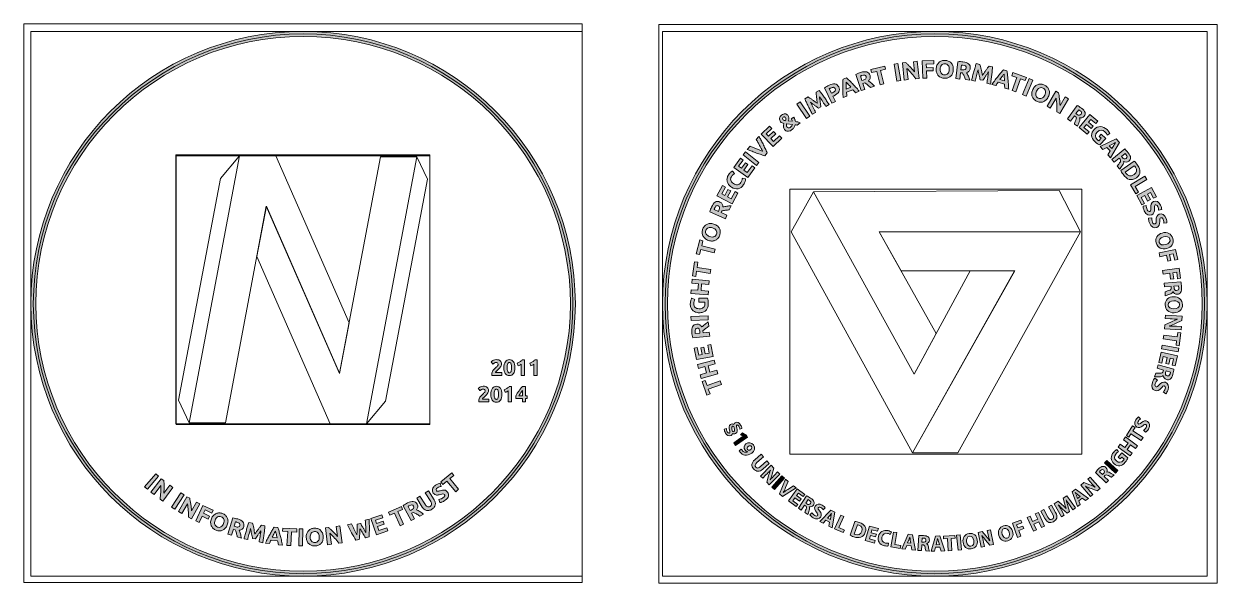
# Model space of a CAD drawing. Header units: inches. Extents: x -67.7 to 17.7, y -40.5 to -0.5.
import ezdxf

# ---------------------------------------------------------------- set-up
doc = ezdxf.new("R2010")
doc.units = ezdxf.units.IN
doc.header["$MEASUREMENT"] = 0
doc.layers.add('Layer 3', color=7, linetype='Continuous')

# ---------------------------------------------------------------- blocks, each defined once
blk = doc.blocks.new('block 9')
at = {"layer": 'Layer 3'}
h = blk.add_hatch(color=7, dxfattribs=at)
h.dxf.hatch_style = 2
edge = h.paths.add_edge_path()
edge.add_spline(control_points=[(-47.75, -1.353), (-37.193, -1.353), (-28.603, -9.942), (-28.603, -20.499), (-28.603, -31.058), (-37.193, -39.647), (-47.75, -39.647), (-58.308, -39.647), (-66.897, -31.058), (-66.897, -20.499), (-66.897, -9.942), (-58.308, -1.353), (-47.75, -1.353)], knot_values=[0, 0, 0, 0, 0.352778, 0.352778, 0.352778, 0.705556, 0.705556, 0.705556, 1.058333, 1.058333, 1.058333, 1.411111, 1.411111, 1.411111, 1.411111], degree=3, periodic=0)
edge.add_line((-47.75, -1.353), (-47.75, -1.353))
edge = h.paths.add_edge_path()
edge.add_spline(control_points=[(-47.75, -1), (-58.52, -1), (-67.25, -9.73), (-67.25, -20.499), (-67.25, -31.269), (-58.52, -40), (-47.75, -40), (-36.98, -40), (-28.25, -31.269), (-28.25, -20.499), (-28.25, -9.73), (-36.98, -1), (-47.75, -1)], knot_values=[0, 0, 0, 0, 0.352778, 0.352778, 0.352778, 0.705556, 0.705556, 0.705556, 1.058333, 1.058333, 1.058333, 1.411111, 1.411111, 1.411111, 1.411111], degree=3, periodic=0)
edge.add_line((-47.75, -1), (-47.75, -1))
at = {"layer": 'Layer 3', "lineweight": 0}
blk.add_lwpolyline([(-67.75, -0.46), (-27.75, -0.46), (-27.75, -40.46), (-67.75, -40.46), (-67.75, -0.46)], dxfattribs=at)
for points in [[(-47.75, -1), (-58.52, -1), (-67.25, -9.73), (-67.25, -20.499), (-67.25, -31.269), (-58.52, -40), (-47.75, -40), (-36.98, -40), (-28.25, -31.269), (-28.25, -20.499), (-28.25, -9.73), (-36.98, -1), (-47.75, -1)], [(-47.75, -39.824), (-58.405, -39.824), (-67.073, -31.155), (-67.073, -20.499), (-67.073, -9.845), (-58.405, -1.177), (-47.75, -1.177), (-37.095, -1.177), (-28.427, -9.845), (-28.427, -20.499), (-28.427, -31.155), (-37.095, -39.824), (-47.75, -39.824)], [(-47.75, -1.353), (-37.193, -1.353), (-28.603, -9.942), (-28.603, -20.499), (-28.603, -31.058), (-37.193, -39.647), (-47.75, -39.647), (-58.308, -39.647), (-66.897, -31.058), (-66.897, -20.499), (-66.897, -9.942), (-58.308, -1.353), (-47.75, -1.353)]]:
    blk.add_open_spline(points, degree=3, knots=[0, 0, 0, 0, 1, 1, 1, 2, 2, 2, 3, 3, 3, 4, 4, 4, 4], dxfattribs=at)
blk = doc.blocks.new('block 10')
at = {"layer": 'Layer 3'}
h = blk.add_hatch(color=7, dxfattribs=at)
h.dxf.hatch_style = 2
h.paths.add_polyline_path([(-58.307, -32.673), (-58.097, -32.852), (-58.891, -33.782), (-59.1, -33.603)])
at = {"layer": 'Layer 3', "lineweight": 0}
blk.add_lwpolyline([(-58.307, -32.673), (-58.097, -32.852), (-58.891, -33.782), (-59.1, -33.603), (-58.307, -32.673)], dxfattribs=at)
blk = doc.blocks.new('block 11')
at = {"layer": 'Layer 3'}
h = blk.add_hatch(color=7, dxfattribs=at)
h.dxf.hatch_style = 2
edge = h.paths.add_edge_path()
edge.add_spline(control_points=[(-57.991, -34.491), (-57.969, -34.332), (-57.954, -34.171), (-57.944, -34.007), (-57.934, -33.842), (-57.934, -33.681), (-57.944, -33.522), (-57.944, -33.522), (-58.428, -34.159), (-58.428, -34.159), (-58.428, -34.159), (-58.644, -33.995), (-58.644, -33.995), (-58.644, -33.995), (-57.905, -33.022), (-57.905, -33.022), (-57.905, -33.022), (-57.726, -33.157), (-57.726, -33.157), (-57.719, -33.211), (-57.714, -33.276), (-57.71, -33.349), (-57.707, -33.422), (-57.705, -33.499), (-57.705, -33.58), (-57.705, -33.66), (-57.707, -33.743), (-57.71, -33.826), (-57.713, -33.91), (-57.717, -33.991), (-57.722, -34.067), (-57.722, -34.067), (-57.285, -33.492), (-57.285, -33.492), (-57.285, -33.492), (-57.068, -33.658), (-57.068, -33.658), (-57.068, -33.658), (-57.807, -34.631), (-57.807, -34.631), (-57.807, -34.631), (-57.991, -34.491), (-57.991, -34.491)], knot_values=[0, 0, 0, 0, 1, 1, 1, 2, 2, 2, 3, 3, 3, 4, 4, 4, 5, 5, 5, 6, 6, 6, 7, 7, 7, 8, 8, 8, 9, 9, 9, 10, 10, 10, 11, 11, 11, 12, 12, 12, 13, 13, 13, 14, 14, 14, 14], degree=3, periodic=1)
at = {"layer": 'Layer 3', "lineweight": 0}
blk.add_open_spline([(-57.991, -34.491), (-57.969, -34.332), (-57.954, -34.171), (-57.944, -34.007), (-57.934, -33.842), (-57.934, -33.681), (-57.944, -33.522), (-57.944, -33.522), (-58.428, -34.159), (-58.428, -34.159), (-58.428, -34.159), (-58.644, -33.995), (-58.644, -33.995), (-58.644, -33.995), (-57.905, -33.022), (-57.905, -33.022), (-57.905, -33.022), (-57.726, -33.157), (-57.726, -33.157), (-57.719, -33.211), (-57.714, -33.276), (-57.71, -33.349), (-57.707, -33.422), (-57.705, -33.499), (-57.705, -33.58), (-57.705, -33.66), (-57.707, -33.743), (-57.71, -33.826), (-57.713, -33.91), (-57.717, -33.991), (-57.722, -34.067), (-57.722, -34.067), (-57.285, -33.492), (-57.285, -33.492), (-57.285, -33.492), (-57.068, -33.658), (-57.068, -33.658), (-57.068, -33.658), (-57.807, -34.631), (-57.807, -34.631), (-57.807, -34.631), (-57.991, -34.491), (-57.991, -34.491)], degree=3, knots=[0, 0, 0, 0, 1, 1, 1, 2, 2, 2, 3, 3, 3, 4, 4, 4, 5, 5, 5, 6, 6, 6, 7, 7, 7, 8, 8, 8, 9, 9, 9, 10, 10, 10, 11, 11, 11, 12, 12, 12, 13, 13, 13, 14, 14, 14, 14], dxfattribs=at)
blk = doc.blocks.new('block 13')
at = {"layer": 'Layer 3'}
h = blk.add_hatch(color=7, dxfattribs=at)
h.dxf.hatch_style = 2
h.paths.add_polyline_path([(-56.509, -34.028), (-56.277, -34.176), (-56.933, -35.206), (-57.165, -35.059)])
at = {"layer": 'Layer 3', "lineweight": 0}
blk.add_lwpolyline([(-56.509, -34.028), (-56.277, -34.176), (-56.933, -35.206), (-57.165, -35.059), (-56.509, -34.028)], dxfattribs=at)
blk = doc.blocks.new('block 14')
at = {"layer": 'Layer 3'}
h = blk.add_hatch(color=7, dxfattribs=at)
h.dxf.hatch_style = 2
edge = h.paths.add_edge_path()
edge.add_spline(control_points=[(-55.95, -35.779), (-55.951, -35.619), (-55.958, -35.457), (-55.971, -35.293), (-55.985, -35.129), (-56.007, -34.968), (-56.038, -34.813), (-56.038, -34.813), (-56.429, -35.511), (-56.429, -35.511), (-56.429, -35.511), (-56.666, -35.378), (-56.666, -35.378), (-56.666, -35.378), (-56.069, -34.312), (-56.069, -34.312), (-56.069, -34.312), (-55.873, -34.421), (-55.873, -34.421), (-55.859, -34.474), (-55.844, -34.537), (-55.831, -34.609), (-55.817, -34.681), (-55.805, -34.757), (-55.794, -34.837), (-55.782, -34.917), (-55.773, -34.999), (-55.764, -35.082), (-55.756, -35.166), (-55.749, -35.246), (-55.743, -35.322), (-55.743, -35.322), (-55.39, -34.692), (-55.39, -34.692), (-55.39, -34.692), (-55.152, -34.826), (-55.152, -34.826), (-55.152, -34.826), (-55.749, -35.892), (-55.749, -35.892), (-55.749, -35.892), (-55.95, -35.779), (-55.95, -35.779)], knot_values=[0, 0, 0, 0, 1, 1, 1, 2, 2, 2, 3, 3, 3, 4, 4, 4, 5, 5, 5, 6, 6, 6, 7, 7, 7, 8, 8, 8, 9, 9, 9, 10, 10, 10, 11, 11, 11, 12, 12, 12, 13, 13, 13, 14, 14, 14, 14], degree=3, periodic=1)
at = {"layer": 'Layer 3', "lineweight": 0}
blk.add_open_spline([(-55.95, -35.779), (-55.951, -35.619), (-55.958, -35.457), (-55.971, -35.293), (-55.985, -35.129), (-56.007, -34.968), (-56.038, -34.813), (-56.038, -34.813), (-56.429, -35.511), (-56.429, -35.511), (-56.429, -35.511), (-56.666, -35.378), (-56.666, -35.378), (-56.666, -35.378), (-56.069, -34.312), (-56.069, -34.312), (-56.069, -34.312), (-55.873, -34.421), (-55.873, -34.421), (-55.859, -34.474), (-55.844, -34.537), (-55.831, -34.609), (-55.817, -34.681), (-55.805, -34.757), (-55.794, -34.837), (-55.782, -34.917), (-55.773, -34.999), (-55.764, -35.082), (-55.756, -35.166), (-55.749, -35.246), (-55.743, -35.322), (-55.743, -35.322), (-55.39, -34.692), (-55.39, -34.692), (-55.39, -34.692), (-55.152, -34.826), (-55.152, -34.826), (-55.152, -34.826), (-55.749, -35.892), (-55.749, -35.892), (-55.749, -35.892), (-55.95, -35.779), (-55.95, -35.779)], degree=3, knots=[0, 0, 0, 0, 1, 1, 1, 2, 2, 2, 3, 3, 3, 4, 4, 4, 5, 5, 5, 6, 6, 6, 7, 7, 7, 8, 8, 8, 9, 9, 9, 10, 10, 10, 11, 11, 11, 12, 12, 12, 13, 13, 13, 14, 14, 14, 14], dxfattribs=at)
blk = doc.blocks.new('block 15')
at = {"layer": 'Layer 3'}
h = blk.add_hatch(color=7, dxfattribs=at)
h.dxf.hatch_style = 2
h.paths.add_polyline_path([(-55.441, -36.044), (-54.922, -34.937), (-54.181, -35.285), (-54.28, -35.494), (-54.772, -35.263), (-54.88, -35.495), (-54.442, -35.7), (-54.541, -35.91), (-54.978, -35.704), (-55.192, -36.16)])
at = {"layer": 'Layer 3', "lineweight": 0}
blk.add_lwpolyline([(-55.441, -36.044), (-54.922, -34.937), (-54.181, -35.285), (-54.28, -35.494), (-54.772, -35.263), (-54.88, -35.495), (-54.442, -35.7), (-54.541, -35.91), (-54.978, -35.704), (-55.192, -36.16), (-55.441, -36.044)], dxfattribs=at)
blk = doc.blocks.new('block 16')
at = {"layer": 'Layer 3'}
h = blk.add_hatch(color=7, dxfattribs=at)
h.dxf.hatch_style = 2
edge = h.paths.add_edge_path()
edge.add_spline(control_points=[(-53.183, -36.333), (-53.221, -36.431), (-53.268, -36.511), (-53.325, -36.574), (-53.383, -36.637), (-53.447, -36.683), (-53.516, -36.714), (-53.586, -36.745), (-53.661, -36.758), (-53.74, -36.758), (-53.819, -36.756), (-53.899, -36.74), (-53.979, -36.709), (-54.057, -36.679), (-54.126, -36.638), (-54.186, -36.586), (-54.245, -36.534), (-54.291, -36.474), (-54.323, -36.404), (-54.355, -36.334), (-54.373, -36.256), (-54.373, -36.171), (-54.375, -36.085), (-54.357, -35.994), (-54.319, -35.896), (-54.282, -35.799), (-54.233, -35.718), (-54.173, -35.656), (-54.114, -35.594), (-54.049, -35.548), (-53.977, -35.517), (-53.906, -35.487), (-53.831, -35.472), (-53.753, -35.473), (-53.675, -35.474), (-53.597, -35.489), (-53.522, -35.518), (-53.444, -35.549), (-53.375, -35.589), (-53.316, -35.642), (-53.256, -35.693), (-53.21, -35.754), (-53.178, -35.825), (-53.146, -35.895), (-53.13, -35.973), (-53.128, -36.058), (-53.127, -36.143), (-53.145, -36.236), (-53.183, -36.333)], knot_values=[0, 0, 0, 0, 1, 1, 1, 2, 2, 2, 3, 3, 3, 4, 4, 4, 5, 5, 5, 6, 6, 6, 7, 7, 7, 8, 8, 8, 9, 9, 9, 10, 10, 10, 11, 11, 11, 12, 12, 12, 13, 13, 13, 14, 14, 14, 15, 15, 15, 16, 16, 16, 16], degree=3, periodic=1)
edge = h.paths.add_edge_path()
edge.add_spline(control_points=[(-54.054, -35.998), (-54.076, -36.054), (-54.087, -36.107), (-54.091, -36.157), (-54.095, -36.207), (-54.09, -36.254), (-54.076, -36.296), (-54.063, -36.339), (-54.041, -36.376), (-54.011, -36.407), (-53.981, -36.439), (-53.941, -36.464), (-53.892, -36.483), (-53.845, -36.501), (-53.8, -36.509), (-53.755, -36.506), (-53.71, -36.503), (-53.668, -36.49), (-53.63, -36.468), (-53.593, -36.446), (-53.557, -36.414), (-53.526, -36.375), (-53.495, -36.335), (-53.469, -36.287), (-53.448, -36.231), (-53.426, -36.175), (-53.413, -36.122), (-53.41, -36.071), (-53.406, -36.02), (-53.411, -35.973), (-53.424, -35.931), (-53.438, -35.889), (-53.46, -35.852), (-53.491, -35.819), (-53.522, -35.788), (-53.561, -35.762), (-53.608, -35.744), (-53.657, -35.726), (-53.703, -35.718), (-53.748, -35.722), (-53.792, -35.726), (-53.833, -35.739), (-53.871, -35.761), (-53.91, -35.784), (-53.944, -35.815), (-53.976, -35.855), (-54.007, -35.896), (-54.033, -35.943), (-54.054, -35.998)], knot_values=[0, 0, 0, 0, 1, 1, 1, 2, 2, 2, 3, 3, 3, 4, 4, 4, 5, 5, 5, 6, 6, 6, 7, 7, 7, 8, 8, 8, 9, 9, 9, 10, 10, 10, 11, 11, 11, 12, 12, 12, 13, 13, 13, 14, 14, 14, 15, 15, 15, 16, 16, 16, 16], degree=3, periodic=1)
at = {"layer": 'Layer 3', "lineweight": 0}
for points in [[(-53.183, -36.333), (-53.221, -36.431), (-53.268, -36.511), (-53.325, -36.574), (-53.383, -36.637), (-53.447, -36.683), (-53.516, -36.714), (-53.586, -36.745), (-53.661, -36.758), (-53.74, -36.758), (-53.819, -36.756), (-53.899, -36.74), (-53.979, -36.709), (-54.057, -36.679), (-54.126, -36.638), (-54.186, -36.586), (-54.245, -36.534), (-54.291, -36.474), (-54.323, -36.404), (-54.355, -36.334), (-54.373, -36.256), (-54.373, -36.171), (-54.375, -36.085), (-54.357, -35.994), (-54.319, -35.896), (-54.282, -35.799), (-54.233, -35.718), (-54.173, -35.656), (-54.114, -35.594), (-54.049, -35.548), (-53.977, -35.517), (-53.906, -35.487), (-53.831, -35.472), (-53.753, -35.473), (-53.675, -35.474), (-53.597, -35.489), (-53.522, -35.518), (-53.444, -35.549), (-53.375, -35.589), (-53.316, -35.642), (-53.256, -35.693), (-53.21, -35.754), (-53.178, -35.825), (-53.146, -35.895), (-53.13, -35.973), (-53.128, -36.058), (-53.127, -36.143), (-53.145, -36.236), (-53.183, -36.333)], [(-54.054, -35.998), (-54.076, -36.054), (-54.087, -36.107), (-54.091, -36.157), (-54.095, -36.207), (-54.09, -36.254), (-54.076, -36.296), (-54.063, -36.339), (-54.041, -36.376), (-54.011, -36.407), (-53.981, -36.439), (-53.941, -36.464), (-53.892, -36.483), (-53.845, -36.501), (-53.8, -36.509), (-53.755, -36.506), (-53.71, -36.503), (-53.668, -36.49), (-53.63, -36.468), (-53.593, -36.446), (-53.557, -36.414), (-53.526, -36.375), (-53.495, -36.335), (-53.469, -36.287), (-53.448, -36.231), (-53.426, -36.175), (-53.413, -36.122), (-53.41, -36.071), (-53.406, -36.02), (-53.411, -35.973), (-53.424, -35.931), (-53.438, -35.889), (-53.46, -35.852), (-53.491, -35.819), (-53.522, -35.788), (-53.561, -35.762), (-53.608, -35.744), (-53.657, -35.726), (-53.703, -35.718), (-53.748, -35.722), (-53.792, -35.726), (-53.833, -35.739), (-53.871, -35.761), (-53.91, -35.784), (-53.944, -35.815), (-53.976, -35.855), (-54.007, -35.896), (-54.033, -35.943), (-54.054, -35.998)]]:
    blk.add_open_spline(points, degree=3, knots=[0, 0, 0, 0, 1, 1, 1, 2, 2, 2, 3, 3, 3, 4, 4, 4, 5, 5, 5, 6, 6, 6, 7, 7, 7, 8, 8, 8, 9, 9, 9, 10, 10, 10, 11, 11, 11, 12, 12, 12, 13, 13, 13, 14, 14, 14, 15, 15, 15, 16, 16, 16, 16], dxfattribs=at)
blk = doc.blocks.new('block 17')
at = {"layer": 'Layer 3'}
h = blk.add_hatch(color=7, dxfattribs=at)
h.dxf.hatch_style = 2
edge = h.paths.add_edge_path()
edge.add_spline(control_points=[(-52.434, -35.908), (-52.258, -35.96), (-52.133, -36.032), (-52.057, -36.122), (-51.982, -36.211), (-51.964, -36.323), (-52.004, -36.455), (-52.028, -36.537), (-52.067, -36.599), (-52.12, -36.639), (-52.173, -36.679), (-52.239, -36.703), (-52.32, -36.711), (-52.304, -36.747), (-52.289, -36.788), (-52.275, -36.834), (-52.26, -36.879), (-52.246, -36.926), (-52.234, -36.975), (-52.22, -37.024), (-52.208, -37.073), (-52.198, -37.125), (-52.187, -37.177), (-52.178, -37.227), (-52.171, -37.276), (-52.171, -37.276), (-52.466, -37.188), (-52.466, -37.188), (-52.475, -37.144), (-52.486, -37.098), (-52.496, -37.052), (-52.507, -37.006), (-52.518, -36.961), (-52.53, -36.917), (-52.542, -36.873), (-52.555, -36.831), (-52.568, -36.791), (-52.58, -36.751), (-52.594, -36.714), (-52.608, -36.68), (-52.608, -36.68), (-52.739, -36.641), (-52.739, -36.641), (-52.739, -36.641), (-52.866, -37.069), (-52.866, -37.069), (-52.866, -37.069), (-53.13, -36.991), (-53.13, -36.991), (-53.13, -36.991), (-52.786, -35.836), (-52.786, -35.836), (-52.725, -35.841), (-52.663, -35.852), (-52.6, -35.865), (-52.538, -35.879), (-52.482, -35.893), (-52.434, -35.908)], knot_values=[0, 0, 0, 0, 1, 1, 1, 2, 2, 2, 3, 3, 3, 4, 4, 4, 5, 5, 5, 6, 6, 6, 7, 7, 7, 8, 8, 8, 9, 9, 9, 10, 10, 10, 11, 11, 11, 12, 12, 12, 13, 13, 13, 14, 14, 14, 15, 15, 15, 16, 16, 16, 17, 17, 17, 18, 18, 18, 19, 19, 19, 19], degree=3, periodic=1)
edge = h.paths.add_edge_path()
edge.add_spline(control_points=[(-52.485, -36.137), (-52.504, -36.131), (-52.522, -36.127), (-52.537, -36.123), (-52.553, -36.12), (-52.568, -36.117), (-52.582, -36.114), (-52.582, -36.114), (-52.676, -36.432), (-52.676, -36.432), (-52.676, -36.432), (-52.601, -36.454), (-52.601, -36.454), (-52.503, -36.484), (-52.428, -36.492), (-52.378, -36.48), (-52.328, -36.468), (-52.293, -36.432), (-52.276, -36.372), (-52.259, -36.315), (-52.268, -36.267), (-52.304, -36.23), (-52.34, -36.193), (-52.401, -36.162), (-52.485, -36.137)], knot_values=[0, 0, 0, 0, 1, 1, 1, 2, 2, 2, 3, 3, 3, 4, 4, 4, 5, 5, 5, 6, 6, 6, 7, 7, 7, 8, 8, 8, 8], degree=3, periodic=1)
at = {"layer": 'Layer 3', "lineweight": 0}
for points, knots in [([(-52.434, -35.908), (-52.258, -35.96), (-52.133, -36.032), (-52.057, -36.122), (-51.982, -36.211), (-51.964, -36.323), (-52.004, -36.455), (-52.028, -36.537), (-52.067, -36.599), (-52.12, -36.639), (-52.173, -36.679), (-52.239, -36.703), (-52.32, -36.711), (-52.304, -36.747), (-52.289, -36.788), (-52.275, -36.834), (-52.26, -36.879), (-52.246, -36.926), (-52.234, -36.975), (-52.22, -37.024), (-52.208, -37.073), (-52.198, -37.125), (-52.187, -37.177), (-52.178, -37.227), (-52.171, -37.276), (-52.171, -37.276), (-52.466, -37.188), (-52.466, -37.188), (-52.475, -37.144), (-52.486, -37.098), (-52.496, -37.052), (-52.507, -37.006), (-52.518, -36.961), (-52.53, -36.917), (-52.542, -36.873), (-52.555, -36.831), (-52.568, -36.791), (-52.58, -36.751), (-52.594, -36.714), (-52.608, -36.68), (-52.608, -36.68), (-52.739, -36.641), (-52.739, -36.641), (-52.739, -36.641), (-52.866, -37.069), (-52.866, -37.069), (-52.866, -37.069), (-53.13, -36.991), (-53.13, -36.991), (-53.13, -36.991), (-52.786, -35.836), (-52.786, -35.836), (-52.725, -35.841), (-52.663, -35.852), (-52.6, -35.865), (-52.538, -35.879), (-52.482, -35.893), (-52.434, -35.908)], [0, 0, 0, 0, 1, 1, 1, 2, 2, 2, 3, 3, 3, 4, 4, 4, 5, 5, 5, 6, 6, 6, 7, 7, 7, 8, 8, 8, 9, 9, 9, 10, 10, 10, 11, 11, 11, 12, 12, 12, 13, 13, 13, 14, 14, 14, 15, 15, 15, 16, 16, 16, 17, 17, 17, 18, 18, 18, 19, 19, 19, 19]), ([(-52.485, -36.137), (-52.504, -36.131), (-52.522, -36.127), (-52.537, -36.123), (-52.553, -36.12), (-52.568, -36.117), (-52.582, -36.114), (-52.582, -36.114), (-52.676, -36.432), (-52.676, -36.432), (-52.676, -36.432), (-52.601, -36.454), (-52.601, -36.454), (-52.503, -36.484), (-52.428, -36.492), (-52.378, -36.48), (-52.328, -36.468), (-52.293, -36.432), (-52.276, -36.372), (-52.259, -36.315), (-52.268, -36.267), (-52.304, -36.23), (-52.34, -36.193), (-52.401, -36.162), (-52.485, -36.137)], [0, 0, 0, 0, 1, 1, 1, 2, 2, 2, 3, 3, 3, 4, 4, 4, 5, 5, 5, 6, 6, 6, 7, 7, 7, 8, 8, 8, 8])]:
    blk.add_open_spline(points, degree=3, knots=knots, dxfattribs=at)
blk = doc.blocks.new('block 18')
at = {"layer": 'Layer 3'}
h = blk.add_hatch(color=7, dxfattribs=at)
h.dxf.hatch_style = 2
edge = h.paths.add_edge_path()
edge.add_spline(control_points=[(-51.379, -36.206), (-51.366, -36.248), (-51.352, -36.3), (-51.336, -36.362), (-51.321, -36.423), (-51.305, -36.489), (-51.29, -36.561), (-51.274, -36.632), (-51.258, -36.704), (-51.243, -36.778), (-51.229, -36.853), (-51.215, -36.922), (-51.202, -36.987), (-51.164, -36.932), (-51.125, -36.875), (-51.081, -36.812), (-51.038, -36.751), (-50.995, -36.69), (-50.952, -36.631), (-50.909, -36.572), (-50.868, -36.518), (-50.829, -36.467), (-50.791, -36.417), (-50.757, -36.375), (-50.728, -36.342), (-50.728, -36.342), (-50.483, -36.393), (-50.483, -36.393), (-50.488, -36.475), (-50.495, -36.566), (-50.506, -36.666), (-50.518, -36.767), (-50.53, -36.871), (-50.545, -36.979), (-50.56, -37.087), (-50.575, -37.195), (-50.591, -37.304), (-50.607, -37.412), (-50.623, -37.514), (-50.637, -37.609), (-50.637, -37.609), (-50.9, -37.555), (-50.9, -37.555), (-50.879, -37.438), (-50.858, -37.31), (-50.835, -37.172), (-50.812, -37.033), (-50.792, -36.894), (-50.774, -36.752), (-50.805, -36.796), (-50.839, -36.845), (-50.877, -36.898), (-50.914, -36.952), (-50.952, -37.005), (-50.989, -37.058), (-51.026, -37.112), (-51.062, -37.163), (-51.096, -37.212), (-51.13, -37.261), (-51.159, -37.302), (-51.183, -37.337), (-51.183, -37.337), (-51.372, -37.297), (-51.372, -37.297), (-51.38, -37.256), (-51.39, -37.207), (-51.402, -37.148), (-51.414, -37.09), (-51.426, -37.029), (-51.439, -36.964), (-51.451, -36.901), (-51.464, -36.837), (-51.477, -36.773), (-51.491, -36.709), (-51.502, -36.651), (-51.513, -36.598), (-51.554, -36.735), (-51.591, -36.871), (-51.625, -37.007), (-51.66, -37.143), (-51.691, -37.268), (-51.718, -37.384), (-51.718, -37.384), (-51.981, -37.329), (-51.981, -37.329), (-51.957, -37.236), (-51.93, -37.136), (-51.901, -37.03), (-51.873, -36.925), (-51.844, -36.819), (-51.814, -36.714), (-51.785, -36.609), (-51.754, -36.509), (-51.724, -36.412), (-51.693, -36.316), (-51.664, -36.229), (-51.636, -36.152), (-51.636, -36.152), (-51.379, -36.206), (-51.379, -36.206)], knot_values=[0, 0, 0, 0, 1, 1, 1, 2, 2, 2, 3, 3, 3, 4, 4, 4, 5, 5, 5, 6, 6, 6, 7, 7, 7, 8, 8, 8, 9, 9, 9, 10, 10, 10, 11, 11, 11, 12, 12, 12, 13, 13, 13, 14, 14, 14, 15, 15, 15, 16, 16, 16, 17, 17, 17, 18, 18, 18, 19, 19, 19, 20, 20, 20, 21, 21, 21, 22, 22, 22, 23, 23, 23, 24, 24, 24, 25, 25, 25, 26, 26, 26, 27, 27, 27, 28, 28, 28, 29, 29, 29, 30, 30, 30, 31, 31, 31, 32, 32, 32, 33, 33, 33, 33], degree=3, periodic=1)
at = {"layer": 'Layer 3', "lineweight": 0}
blk.add_open_spline([(-51.379, -36.206), (-51.366, -36.248), (-51.352, -36.3), (-51.336, -36.362), (-51.321, -36.423), (-51.305, -36.489), (-51.29, -36.561), (-51.274, -36.632), (-51.258, -36.704), (-51.243, -36.778), (-51.229, -36.853), (-51.215, -36.922), (-51.202, -36.987), (-51.164, -36.932), (-51.125, -36.875), (-51.081, -36.812), (-51.038, -36.751), (-50.995, -36.69), (-50.952, -36.631), (-50.909, -36.572), (-50.868, -36.518), (-50.829, -36.467), (-50.791, -36.417), (-50.757, -36.375), (-50.728, -36.342), (-50.728, -36.342), (-50.483, -36.393), (-50.483, -36.393), (-50.488, -36.475), (-50.495, -36.566), (-50.506, -36.666), (-50.518, -36.767), (-50.53, -36.871), (-50.545, -36.979), (-50.56, -37.087), (-50.575, -37.195), (-50.591, -37.304), (-50.607, -37.412), (-50.623, -37.514), (-50.637, -37.609), (-50.637, -37.609), (-50.9, -37.555), (-50.9, -37.555), (-50.879, -37.438), (-50.858, -37.31), (-50.835, -37.172), (-50.812, -37.033), (-50.792, -36.894), (-50.774, -36.752), (-50.805, -36.796), (-50.839, -36.845), (-50.877, -36.898), (-50.914, -36.952), (-50.952, -37.005), (-50.989, -37.058), (-51.026, -37.112), (-51.062, -37.163), (-51.096, -37.212), (-51.13, -37.261), (-51.159, -37.302), (-51.183, -37.337), (-51.183, -37.337), (-51.372, -37.297), (-51.372, -37.297), (-51.38, -37.256), (-51.39, -37.207), (-51.402, -37.148), (-51.414, -37.09), (-51.426, -37.029), (-51.439, -36.964), (-51.451, -36.901), (-51.464, -36.837), (-51.477, -36.773), (-51.491, -36.709), (-51.502, -36.651), (-51.513, -36.598), (-51.554, -36.735), (-51.591, -36.871), (-51.625, -37.007), (-51.66, -37.143), (-51.691, -37.268), (-51.718, -37.384), (-51.718, -37.384), (-51.981, -37.329), (-51.981, -37.329), (-51.957, -37.236), (-51.93, -37.136), (-51.901, -37.03), (-51.873, -36.925), (-51.844, -36.819), (-51.814, -36.714), (-51.785, -36.609), (-51.754, -36.509), (-51.724, -36.412), (-51.693, -36.316), (-51.664, -36.229), (-51.636, -36.152), (-51.636, -36.152), (-51.379, -36.206), (-51.379, -36.206)], degree=3, knots=[0, 0, 0, 0, 1, 1, 1, 2, 2, 2, 3, 3, 3, 4, 4, 4, 5, 5, 5, 6, 6, 6, 7, 7, 7, 8, 8, 8, 9, 9, 9, 10, 10, 10, 11, 11, 11, 12, 12, 12, 13, 13, 13, 14, 14, 14, 15, 15, 15, 16, 16, 16, 17, 17, 17, 18, 18, 18, 19, 19, 19, 20, 20, 20, 21, 21, 21, 22, 22, 22, 23, 23, 23, 24, 24, 24, 25, 25, 25, 26, 26, 26, 27, 27, 27, 28, 28, 28, 29, 29, 29, 30, 30, 30, 31, 31, 31, 32, 32, 32, 33, 33, 33, 33], dxfattribs=at)
blk = doc.blocks.new('block 19')
at = {"layer": 'Layer 3'}
h = blk.add_hatch(color=7, dxfattribs=at)
h.dxf.hatch_style = 2
edge = h.paths.add_edge_path()
edge.add_spline(control_points=[(-49.513, -37.75), (-49.522, -37.706), (-49.531, -37.661), (-49.541, -37.615), (-49.551, -37.568), (-49.561, -37.522), (-49.572, -37.476), (-49.572, -37.476), (-50.046, -37.419), (-50.046, -37.419), (-50.066, -37.462), (-50.087, -37.504), (-50.108, -37.547), (-50.129, -37.59), (-50.148, -37.631), (-50.166, -37.671), (-50.166, -37.671), (-50.45, -37.637), (-50.45, -37.637), (-50.389, -37.512), (-50.331, -37.396), (-50.277, -37.29), (-50.222, -37.185), (-50.17, -37.085), (-50.119, -36.991), (-50.068, -36.898), (-50.018, -36.81), (-49.969, -36.726), (-49.92, -36.642), (-49.871, -36.561), (-49.82, -36.482), (-49.82, -36.482), (-49.56, -36.513), (-49.56, -36.513), (-49.531, -36.602), (-49.502, -36.693), (-49.474, -36.785), (-49.445, -36.878), (-49.418, -36.976), (-49.39, -37.079), (-49.363, -37.181), (-49.335, -37.291), (-49.307, -37.407), (-49.28, -37.522), (-49.251, -37.649), (-49.22, -37.785), (-49.22, -37.785), (-49.513, -37.75), (-49.513, -37.75)], knot_values=[0, 0, 0, 0, 1, 1, 1, 2, 2, 2, 3, 3, 3, 4, 4, 4, 5, 5, 5, 6, 6, 6, 7, 7, 7, 8, 8, 8, 9, 9, 9, 10, 10, 10, 11, 11, 11, 12, 12, 12, 13, 13, 13, 14, 14, 14, 15, 15, 15, 16, 16, 16, 16], degree=3, periodic=1)
edge = h.paths.add_edge_path()
edge.add_spline(control_points=[(-49.729, -36.772), (-49.737, -36.788), (-49.749, -36.812), (-49.764, -36.84), (-49.78, -36.869), (-49.797, -36.903), (-49.817, -36.941), (-49.837, -36.979), (-49.859, -37.021), (-49.883, -37.066), (-49.907, -37.112), (-49.932, -37.159), (-49.957, -37.21), (-49.957, -37.21), (-49.61, -37.251), (-49.61, -37.251), (-49.623, -37.196), (-49.634, -37.144), (-49.646, -37.094), (-49.658, -37.044), (-49.669, -36.998), (-49.68, -36.956), (-49.691, -36.915), (-49.7, -36.878), (-49.709, -36.846), (-49.717, -36.815), (-49.723, -36.79), (-49.729, -36.772)], knot_values=[0, 0, 0, 0, 1, 1, 1, 2, 2, 2, 3, 3, 3, 4, 4, 4, 5, 5, 5, 6, 6, 6, 7, 7, 7, 8, 8, 8, 9, 9, 9, 9], degree=3, periodic=1)
at = {"layer": 'Layer 3', "lineweight": 0}
for points, knots in [([(-49.513, -37.75), (-49.522, -37.706), (-49.531, -37.661), (-49.541, -37.615), (-49.551, -37.568), (-49.561, -37.522), (-49.572, -37.476), (-49.572, -37.476), (-50.046, -37.419), (-50.046, -37.419), (-50.066, -37.462), (-50.087, -37.504), (-50.108, -37.547), (-50.129, -37.59), (-50.148, -37.631), (-50.166, -37.671), (-50.166, -37.671), (-50.45, -37.637), (-50.45, -37.637), (-50.389, -37.512), (-50.331, -37.396), (-50.277, -37.29), (-50.222, -37.185), (-50.17, -37.085), (-50.119, -36.991), (-50.068, -36.898), (-50.018, -36.81), (-49.969, -36.726), (-49.92, -36.642), (-49.871, -36.561), (-49.82, -36.482), (-49.82, -36.482), (-49.56, -36.513), (-49.56, -36.513), (-49.531, -36.602), (-49.502, -36.693), (-49.474, -36.785), (-49.445, -36.878), (-49.418, -36.976), (-49.39, -37.079), (-49.363, -37.181), (-49.335, -37.291), (-49.307, -37.407), (-49.28, -37.522), (-49.251, -37.649), (-49.22, -37.785), (-49.22, -37.785), (-49.513, -37.75), (-49.513, -37.75)], [0, 0, 0, 0, 1, 1, 1, 2, 2, 2, 3, 3, 3, 4, 4, 4, 5, 5, 5, 6, 6, 6, 7, 7, 7, 8, 8, 8, 9, 9, 9, 10, 10, 10, 11, 11, 11, 12, 12, 12, 13, 13, 13, 14, 14, 14, 15, 15, 15, 16, 16, 16, 16]), ([(-49.729, -36.772), (-49.737, -36.788), (-49.749, -36.812), (-49.764, -36.84), (-49.78, -36.869), (-49.797, -36.903), (-49.817, -36.941), (-49.837, -36.979), (-49.859, -37.021), (-49.883, -37.066), (-49.907, -37.112), (-49.932, -37.159), (-49.957, -37.21), (-49.957, -37.21), (-49.61, -37.251), (-49.61, -37.251), (-49.623, -37.196), (-49.634, -37.144), (-49.646, -37.094), (-49.658, -37.044), (-49.669, -36.998), (-49.68, -36.956), (-49.691, -36.915), (-49.7, -36.878), (-49.709, -36.846), (-49.717, -36.815), (-49.723, -36.79), (-49.729, -36.772)], [0, 0, 0, 0, 1, 1, 1, 2, 2, 2, 3, 3, 3, 4, 4, 4, 5, 5, 5, 6, 6, 6, 7, 7, 7, 8, 8, 8, 9, 9, 9, 9])]:
    blk.add_open_spline(points, degree=3, knots=knots, dxfattribs=at)
blk = doc.blocks.new('block 20')
at = {"layer": 'Layer 3'}
h = blk.add_hatch(color=7, dxfattribs=at)
h.dxf.hatch_style = 2
h.paths.add_polyline_path([(-48.191, -36.615), (-48.205, -36.849), (-48.573, -36.828), (-48.63, -37.814), (-48.905, -37.798), (-48.848, -36.812), (-49.216, -36.791), (-49.202, -36.556)])
at = {"layer": 'Layer 3', "lineweight": 0}
blk.add_lwpolyline([(-48.191, -36.615), (-48.205, -36.849), (-48.573, -36.828), (-48.63, -37.814), (-48.905, -37.798), (-48.848, -36.812), (-49.216, -36.791), (-49.202, -36.556), (-48.191, -36.615)], dxfattribs=at)
blk = doc.blocks.new('block 21')
at = {"layer": 'Layer 3'}
h = blk.add_hatch(color=7, dxfattribs=at)
h.dxf.hatch_style = 2
h.paths.add_polyline_path([(-48.037, -36.609), (-47.762, -36.614), (-47.781, -37.836), (-48.056, -37.832)])
at = {"layer": 'Layer 3', "lineweight": 0}
blk.add_lwpolyline([(-48.037, -36.609), (-47.762, -36.614), (-47.781, -37.836), (-48.056, -37.832), (-48.037, -36.609)], dxfattribs=at)
blk = doc.blocks.new('block 22')
at = {"layer": 'Layer 3'}
h = blk.add_hatch(color=7, dxfattribs=at)
h.dxf.hatch_style = 2
edge = h.paths.add_edge_path()
edge.add_spline(control_points=[(-46.309, -37.173), (-46.303, -37.277), (-46.314, -37.37), (-46.342, -37.451), (-46.369, -37.531), (-46.408, -37.6), (-46.46, -37.656), (-46.511, -37.712), (-46.574, -37.755), (-46.647, -37.786), (-46.72, -37.817), (-46.799, -37.834), (-46.885, -37.839), (-46.968, -37.843), (-47.048, -37.833), (-47.123, -37.81), (-47.199, -37.786), (-47.265, -37.749), (-47.323, -37.698), (-47.381, -37.648), (-47.428, -37.583), (-47.463, -37.506), (-47.499, -37.428), (-47.519, -37.337), (-47.524, -37.232), (-47.53, -37.128), (-47.518, -37.035), (-47.489, -36.954), (-47.459, -36.874), (-47.418, -36.804), (-47.365, -36.747), (-47.312, -36.691), (-47.249, -36.647), (-47.177, -36.617), (-47.105, -36.586), (-47.029, -36.569), (-46.948, -36.565), (-46.864, -36.561), (-46.785, -36.57), (-46.71, -36.594), (-46.634, -36.617), (-46.568, -36.654), (-46.51, -36.705), (-46.452, -36.757), (-46.405, -36.822), (-46.37, -36.899), (-46.334, -36.977), (-46.314, -37.068), (-46.309, -37.173)], knot_values=[0, 0, 0, 0, 1, 1, 1, 2, 2, 2, 3, 3, 3, 4, 4, 4, 5, 5, 5, 6, 6, 6, 7, 7, 7, 8, 8, 8, 9, 9, 9, 10, 10, 10, 11, 11, 11, 12, 12, 12, 13, 13, 13, 14, 14, 14, 15, 15, 15, 16, 16, 16, 16], degree=3, periodic=1)
edge = h.paths.add_edge_path()
edge.add_spline(control_points=[(-47.241, -37.218), (-47.238, -37.278), (-47.228, -37.332), (-47.211, -37.379), (-47.194, -37.427), (-47.171, -37.467), (-47.141, -37.501), (-47.112, -37.534), (-47.077, -37.559), (-47.036, -37.575), (-46.995, -37.593), (-46.949, -37.599), (-46.897, -37.597), (-46.846, -37.594), (-46.802, -37.583), (-46.762, -37.562), (-46.722, -37.542), (-46.69, -37.513), (-46.664, -37.477), (-46.638, -37.441), (-46.619, -37.399), (-46.607, -37.35), (-46.594, -37.3), (-46.589, -37.246), (-46.593, -37.186), (-46.595, -37.126), (-46.605, -37.072), (-46.622, -37.025), (-46.639, -36.977), (-46.663, -36.936), (-46.692, -36.903), (-46.721, -36.87), (-46.756, -36.844), (-46.798, -36.827), (-46.84, -36.811), (-46.885, -36.803), (-46.936, -36.806), (-46.988, -36.808), (-47.033, -36.821), (-47.072, -36.842), (-47.111, -36.863), (-47.143, -36.892), (-47.169, -36.928), (-47.195, -36.964), (-47.214, -37.007), (-47.227, -37.056), (-47.239, -37.106), (-47.244, -37.16), (-47.241, -37.218)], knot_values=[0, 0, 0, 0, 1, 1, 1, 2, 2, 2, 3, 3, 3, 4, 4, 4, 5, 5, 5, 6, 6, 6, 7, 7, 7, 8, 8, 8, 9, 9, 9, 10, 10, 10, 11, 11, 11, 12, 12, 12, 13, 13, 13, 14, 14, 14, 15, 15, 15, 16, 16, 16, 16], degree=3, periodic=1)
at = {"layer": 'Layer 3', "lineweight": 0}
for points in [[(-46.309, -37.173), (-46.303, -37.277), (-46.314, -37.37), (-46.342, -37.451), (-46.369, -37.531), (-46.408, -37.6), (-46.46, -37.656), (-46.511, -37.712), (-46.574, -37.755), (-46.647, -37.786), (-46.72, -37.817), (-46.799, -37.834), (-46.885, -37.839), (-46.968, -37.843), (-47.048, -37.833), (-47.123, -37.81), (-47.199, -37.786), (-47.265, -37.749), (-47.323, -37.698), (-47.381, -37.648), (-47.428, -37.583), (-47.463, -37.506), (-47.499, -37.428), (-47.519, -37.337), (-47.524, -37.232), (-47.53, -37.128), (-47.518, -37.035), (-47.489, -36.954), (-47.459, -36.874), (-47.418, -36.804), (-47.365, -36.747), (-47.312, -36.691), (-47.249, -36.647), (-47.177, -36.617), (-47.105, -36.586), (-47.029, -36.569), (-46.948, -36.565), (-46.864, -36.561), (-46.785, -36.57), (-46.71, -36.594), (-46.634, -36.617), (-46.568, -36.654), (-46.51, -36.705), (-46.452, -36.757), (-46.405, -36.822), (-46.37, -36.899), (-46.334, -36.977), (-46.314, -37.068), (-46.309, -37.173)], [(-47.241, -37.218), (-47.238, -37.278), (-47.228, -37.332), (-47.211, -37.379), (-47.194, -37.427), (-47.171, -37.467), (-47.141, -37.501), (-47.112, -37.534), (-47.077, -37.559), (-47.036, -37.575), (-46.995, -37.593), (-46.949, -37.599), (-46.897, -37.597), (-46.846, -37.594), (-46.802, -37.583), (-46.762, -37.562), (-46.722, -37.542), (-46.69, -37.513), (-46.664, -37.477), (-46.638, -37.441), (-46.619, -37.399), (-46.607, -37.35), (-46.594, -37.3), (-46.589, -37.246), (-46.593, -37.186), (-46.595, -37.126), (-46.605, -37.072), (-46.622, -37.025), (-46.639, -36.977), (-46.663, -36.936), (-46.692, -36.903), (-46.721, -36.87), (-46.756, -36.844), (-46.798, -36.827), (-46.84, -36.811), (-46.885, -36.803), (-46.936, -36.806), (-46.988, -36.808), (-47.033, -36.821), (-47.072, -36.842), (-47.111, -36.863), (-47.143, -36.892), (-47.169, -36.928), (-47.195, -36.964), (-47.214, -37.007), (-47.227, -37.056), (-47.239, -37.106), (-47.244, -37.16), (-47.241, -37.218)]]:
    blk.add_open_spline(points, degree=3, knots=[0, 0, 0, 0, 1, 1, 1, 2, 2, 2, 3, 3, 3, 4, 4, 4, 5, 5, 5, 6, 6, 6, 7, 7, 7, 8, 8, 8, 9, 9, 9, 10, 10, 10, 11, 11, 11, 12, 12, 12, 13, 13, 13, 14, 14, 14, 15, 15, 15, 16, 16, 16, 16], dxfattribs=at)
blk = doc.blocks.new('block 23')
at = {"layer": 'Layer 3'}
h = blk.add_hatch(color=7, dxfattribs=at)
h.dxf.hatch_style = 2
edge = h.paths.add_edge_path()
edge.add_spline(control_points=[(-45.183, -37.649), (-45.279, -37.521), (-45.382, -37.395), (-45.49, -37.271), (-45.599, -37.148), (-45.713, -37.033), (-45.831, -36.927), (-45.831, -36.927), (-45.727, -37.72), (-45.727, -37.72), (-45.727, -37.72), (-45.996, -37.755), (-45.996, -37.755), (-45.996, -37.755), (-46.155, -36.544), (-46.155, -36.544), (-46.155, -36.544), (-45.933, -36.515), (-45.933, -36.515), (-45.89, -36.548), (-45.841, -36.59), (-45.787, -36.64), (-45.733, -36.689), (-45.677, -36.743), (-45.621, -36.8), (-45.564, -36.857), (-45.508, -36.917), (-45.451, -36.979), (-45.394, -37.041), (-45.34, -37.1), (-45.29, -37.158), (-45.29, -37.158), (-45.384, -36.443), (-45.384, -36.443), (-45.384, -36.443), (-45.113, -36.407), (-45.113, -36.407), (-45.113, -36.407), (-44.954, -37.619), (-44.954, -37.619), (-44.954, -37.619), (-45.183, -37.649), (-45.183, -37.649)], knot_values=[0, 0, 0, 0, 1, 1, 1, 2, 2, 2, 3, 3, 3, 4, 4, 4, 5, 5, 5, 6, 6, 6, 7, 7, 7, 8, 8, 8, 9, 9, 9, 10, 10, 10, 11, 11, 11, 12, 12, 12, 13, 13, 13, 14, 14, 14, 14], degree=3, periodic=1)
at = {"layer": 'Layer 3', "lineweight": 0}
blk.add_open_spline([(-45.183, -37.649), (-45.279, -37.521), (-45.382, -37.395), (-45.49, -37.271), (-45.599, -37.148), (-45.713, -37.033), (-45.831, -36.927), (-45.831, -36.927), (-45.727, -37.72), (-45.727, -37.72), (-45.727, -37.72), (-45.996, -37.755), (-45.996, -37.755), (-45.996, -37.755), (-46.155, -36.544), (-46.155, -36.544), (-46.155, -36.544), (-45.933, -36.515), (-45.933, -36.515), (-45.89, -36.548), (-45.841, -36.59), (-45.787, -36.64), (-45.733, -36.689), (-45.677, -36.743), (-45.621, -36.8), (-45.564, -36.857), (-45.508, -36.917), (-45.451, -36.979), (-45.394, -37.041), (-45.34, -37.1), (-45.29, -37.158), (-45.29, -37.158), (-45.384, -36.443), (-45.384, -36.443), (-45.384, -36.443), (-45.113, -36.407), (-45.113, -36.407), (-45.113, -36.407), (-44.954, -37.619), (-44.954, -37.619), (-44.954, -37.619), (-45.183, -37.649), (-45.183, -37.649)], degree=3, knots=[0, 0, 0, 0, 1, 1, 1, 2, 2, 2, 3, 3, 3, 4, 4, 4, 5, 5, 5, 6, 6, 6, 7, 7, 7, 8, 8, 8, 9, 9, 9, 10, 10, 10, 11, 11, 11, 12, 12, 12, 13, 13, 13, 14, 14, 14, 14], dxfattribs=at)
blk = doc.blocks.new('block 25')
at = {"layer": 'Layer 3'}
h = blk.add_hatch(color=7, dxfattribs=at)
h.dxf.hatch_style = 2
edge = h.paths.add_edge_path()
edge.add_spline(control_points=[(-43.641, -36.22), (-43.615, -36.263), (-43.587, -36.312), (-43.556, -36.366), (-43.525, -36.421), (-43.491, -36.477), (-43.457, -36.535), (-43.423, -36.593), (-43.388, -36.651), (-43.352, -36.709), (-43.317, -36.767), (-43.284, -36.82), (-43.252, -36.869), (-43.252, -36.807), (-43.252, -36.74), (-43.255, -36.668), (-43.256, -36.596), (-43.259, -36.521), (-43.264, -36.445), (-43.269, -36.368), (-43.273, -36.292), (-43.279, -36.216), (-43.283, -36.14), (-43.289, -36.067), (-43.295, -35.998), (-43.295, -35.998), (-43.018, -35.928), (-43.018, -35.928), (-43.008, -36.136), (-43.003, -36.349), (-43.003, -36.566), (-43.004, -36.783), (-43.012, -36.991), (-43.026, -37.19), (-43.026, -37.19), (-43.271, -37.252), (-43.271, -37.252), (-43.338, -37.153), (-43.405, -37.047), (-43.474, -36.937), (-43.542, -36.826), (-43.609, -36.714), (-43.676, -36.603), (-43.682, -36.733), (-43.688, -36.863), (-43.694, -36.992), (-43.7, -37.122), (-43.71, -37.246), (-43.722, -37.366), (-43.722, -37.366), (-43.965, -37.428), (-43.965, -37.428), (-44.073, -37.259), (-44.178, -37.08), (-44.282, -36.889), (-44.385, -36.698), (-44.482, -36.508), (-44.572, -36.32), (-44.572, -36.32), (-44.283, -36.247), (-44.283, -36.247), (-44.255, -36.311), (-44.224, -36.378), (-44.192, -36.447), (-44.16, -36.516), (-44.128, -36.585), (-44.094, -36.654), (-44.061, -36.723), (-44.028, -36.79), (-43.995, -36.855), (-43.963, -36.919), (-43.931, -36.978), (-43.9, -37.033), (-43.894, -36.971), (-43.889, -36.907), (-43.885, -36.84), (-43.882, -36.772), (-43.878, -36.705), (-43.876, -36.637), (-43.874, -36.57), (-43.872, -36.506), (-43.872, -36.443), (-43.87, -36.381), (-43.87, -36.326), (-43.868, -36.277), (-43.868, -36.277), (-43.641, -36.22), (-43.641, -36.22)], knot_values=[0, 0, 0, 0, 1, 1, 1, 2, 2, 2, 3, 3, 3, 4, 4, 4, 5, 5, 5, 6, 6, 6, 7, 7, 7, 8, 8, 8, 9, 9, 9, 10, 10, 10, 11, 11, 11, 12, 12, 12, 13, 13, 13, 14, 14, 14, 15, 15, 15, 16, 16, 16, 17, 17, 17, 18, 18, 18, 19, 19, 19, 20, 20, 20, 21, 21, 21, 22, 22, 22, 23, 23, 23, 24, 24, 24, 25, 25, 25, 26, 26, 26, 27, 27, 27, 28, 28, 28, 29, 29, 29, 29], degree=3, periodic=1)
at = {"layer": 'Layer 3', "lineweight": 0}
blk.add_open_spline([(-43.641, -36.22), (-43.615, -36.263), (-43.587, -36.312), (-43.556, -36.366), (-43.525, -36.421), (-43.491, -36.477), (-43.457, -36.535), (-43.423, -36.593), (-43.388, -36.651), (-43.352, -36.709), (-43.317, -36.767), (-43.284, -36.82), (-43.252, -36.869), (-43.252, -36.807), (-43.252, -36.74), (-43.255, -36.668), (-43.256, -36.596), (-43.259, -36.521), (-43.264, -36.445), (-43.269, -36.368), (-43.273, -36.292), (-43.279, -36.216), (-43.283, -36.14), (-43.289, -36.067), (-43.295, -35.998), (-43.295, -35.998), (-43.018, -35.928), (-43.018, -35.928), (-43.008, -36.136), (-43.003, -36.349), (-43.003, -36.566), (-43.004, -36.783), (-43.012, -36.991), (-43.026, -37.19), (-43.026, -37.19), (-43.271, -37.252), (-43.271, -37.252), (-43.338, -37.153), (-43.405, -37.047), (-43.474, -36.937), (-43.542, -36.826), (-43.609, -36.714), (-43.676, -36.603), (-43.682, -36.733), (-43.688, -36.863), (-43.694, -36.992), (-43.7, -37.122), (-43.71, -37.246), (-43.722, -37.366), (-43.722, -37.366), (-43.965, -37.428), (-43.965, -37.428), (-44.073, -37.259), (-44.178, -37.08), (-44.282, -36.889), (-44.385, -36.698), (-44.482, -36.508), (-44.572, -36.32), (-44.572, -36.32), (-44.283, -36.247), (-44.283, -36.247), (-44.255, -36.311), (-44.224, -36.378), (-44.192, -36.447), (-44.16, -36.516), (-44.128, -36.585), (-44.094, -36.654), (-44.061, -36.723), (-44.028, -36.79), (-43.995, -36.855), (-43.963, -36.919), (-43.931, -36.978), (-43.9, -37.033), (-43.894, -36.971), (-43.889, -36.907), (-43.885, -36.84), (-43.882, -36.772), (-43.878, -36.705), (-43.876, -36.637), (-43.874, -36.57), (-43.872, -36.506), (-43.872, -36.443), (-43.87, -36.381), (-43.87, -36.326), (-43.868, -36.277), (-43.868, -36.277), (-43.641, -36.22), (-43.641, -36.22)], degree=3, knots=[0, 0, 0, 0, 1, 1, 1, 2, 2, 2, 3, 3, 3, 4, 4, 4, 5, 5, 5, 6, 6, 6, 7, 7, 7, 8, 8, 8, 9, 9, 9, 10, 10, 10, 11, 11, 11, 12, 12, 12, 13, 13, 13, 14, 14, 14, 15, 15, 15, 16, 16, 16, 17, 17, 17, 18, 18, 18, 19, 19, 19, 20, 20, 20, 21, 21, 21, 22, 22, 22, 23, 23, 23, 24, 24, 24, 25, 25, 25, 26, 26, 26, 27, 27, 27, 28, 28, 28, 29, 29, 29, 29], dxfattribs=at)
blk = doc.blocks.new('block 26')
at = {"layer": 'Layer 3'}
h = blk.add_hatch(color=7, dxfattribs=at)
h.dxf.hatch_style = 2
h.paths.add_polyline_path([(-42.499, -37.031), (-42.896, -35.874), (-42.115, -35.606), (-42.04, -35.825), (-42.561, -36.004), (-42.483, -36.231), (-42.021, -36.072), (-41.947, -36.285), (-42.41, -36.444), (-42.314, -36.723), (-41.755, -36.531), (-41.68, -36.75)])
at = {"layer": 'Layer 3', "lineweight": 0}
blk.add_lwpolyline([(-42.499, -37.031), (-42.896, -35.874), (-42.115, -35.606), (-42.04, -35.825), (-42.561, -36.004), (-42.483, -36.231), (-42.021, -36.072), (-41.947, -36.285), (-42.41, -36.444), (-42.314, -36.723), (-41.755, -36.531), (-41.68, -36.75), (-42.499, -37.031)], dxfattribs=at)
blk = doc.blocks.new('block 28')
at = {"layer": 'Layer 3'}
h = blk.add_hatch(color=7, dxfattribs=at)
h.dxf.hatch_style = 2
h.paths.add_polyline_path([(-40.713, -35.008), (-40.618, -35.223), (-40.954, -35.373), (-40.55, -36.275), (-40.802, -36.387), (-41.205, -35.486), (-41.542, -35.636), (-41.638, -35.422)])
at = {"layer": 'Layer 3', "lineweight": 0}
blk.add_lwpolyline([(-40.713, -35.008), (-40.618, -35.223), (-40.954, -35.373), (-40.55, -36.275), (-40.802, -36.387), (-41.205, -35.486), (-41.542, -35.636), (-41.638, -35.422), (-40.713, -35.008)], dxfattribs=at)
blk = doc.blocks.new('block 29')
at = {"layer": 'Layer 3'}
h = blk.add_hatch(color=7, dxfattribs=at)
h.dxf.hatch_style = 2
edge = h.paths.add_edge_path()
edge.add_spline(control_points=[(-40.275, -34.761), (-40.113, -34.675), (-39.973, -34.638), (-39.857, -34.649), (-39.74, -34.661), (-39.649, -34.728), (-39.584, -34.849), (-39.544, -34.925), (-39.529, -34.996), (-39.538, -35.061), (-39.548, -35.127), (-39.578, -35.191), (-39.629, -35.253), (-39.593, -35.268), (-39.554, -35.287), (-39.511, -35.309), (-39.469, -35.331), (-39.426, -35.355), (-39.383, -35.38), (-39.339, -35.406), (-39.295, -35.433), (-39.252, -35.462), (-39.208, -35.492), (-39.167, -35.521), (-39.127, -35.551), (-39.127, -35.551), (-39.398, -35.695), (-39.398, -35.695), (-39.437, -35.671), (-39.476, -35.646), (-39.516, -35.62), (-39.556, -35.595), (-39.595, -35.57), (-39.635, -35.548), (-39.674, -35.524), (-39.713, -35.503), (-39.75, -35.484), (-39.786, -35.465), (-39.822, -35.448), (-39.856, -35.434), (-39.856, -35.434), (-39.977, -35.498), (-39.977, -35.498), (-39.977, -35.498), (-39.767, -35.892), (-39.767, -35.892), (-39.767, -35.892), (-40.009, -36.021), (-40.009, -36.021), (-40.009, -36.021), (-40.576, -34.957), (-40.576, -34.957), (-40.528, -34.919), (-40.477, -34.882), (-40.423, -34.848), (-40.369, -34.814), (-40.319, -34.785), (-40.275, -34.761)], knot_values=[0, 0, 0, 0, 1, 1, 1, 2, 2, 2, 3, 3, 3, 4, 4, 4, 5, 5, 5, 6, 6, 6, 7, 7, 7, 8, 8, 8, 9, 9, 9, 10, 10, 10, 11, 11, 11, 12, 12, 12, 13, 13, 13, 14, 14, 14, 15, 15, 15, 16, 16, 16, 17, 17, 17, 18, 18, 18, 19, 19, 19, 19], degree=3, periodic=1)
edge = h.paths.add_edge_path()
edge.add_spline(control_points=[(-40.151, -34.961), (-40.168, -34.97), (-40.184, -34.979), (-40.197, -34.988), (-40.21, -34.996), (-40.223, -35.004), (-40.235, -35.012), (-40.235, -35.012), (-40.079, -35.305), (-40.079, -35.305), (-40.079, -35.305), (-40.011, -35.268), (-40.011, -35.268), (-39.919, -35.22), (-39.86, -35.173), (-39.833, -35.129), (-39.806, -35.086), (-39.807, -35.036), (-39.836, -34.981), (-39.864, -34.928), (-39.904, -34.901), (-39.956, -34.9), (-40.008, -34.899), (-40.073, -34.919), (-40.151, -34.961)], knot_values=[0, 0, 0, 0, 1, 1, 1, 2, 2, 2, 3, 3, 3, 4, 4, 4, 5, 5, 5, 6, 6, 6, 7, 7, 7, 8, 8, 8, 8], degree=3, periodic=1)
at = {"layer": 'Layer 3', "lineweight": 0}
for points, knots in [([(-40.275, -34.761), (-40.113, -34.675), (-39.973, -34.638), (-39.857, -34.649), (-39.74, -34.661), (-39.649, -34.728), (-39.584, -34.849), (-39.544, -34.925), (-39.529, -34.996), (-39.538, -35.061), (-39.548, -35.127), (-39.578, -35.191), (-39.629, -35.253), (-39.593, -35.268), (-39.554, -35.287), (-39.511, -35.309), (-39.469, -35.331), (-39.426, -35.355), (-39.383, -35.38), (-39.339, -35.406), (-39.295, -35.433), (-39.252, -35.462), (-39.208, -35.492), (-39.167, -35.521), (-39.127, -35.551), (-39.127, -35.551), (-39.398, -35.695), (-39.398, -35.695), (-39.437, -35.671), (-39.476, -35.646), (-39.516, -35.62), (-39.556, -35.595), (-39.595, -35.57), (-39.635, -35.548), (-39.674, -35.524), (-39.713, -35.503), (-39.75, -35.484), (-39.786, -35.465), (-39.822, -35.448), (-39.856, -35.434), (-39.856, -35.434), (-39.977, -35.498), (-39.977, -35.498), (-39.977, -35.498), (-39.767, -35.892), (-39.767, -35.892), (-39.767, -35.892), (-40.009, -36.021), (-40.009, -36.021), (-40.009, -36.021), (-40.576, -34.957), (-40.576, -34.957), (-40.528, -34.919), (-40.477, -34.882), (-40.423, -34.848), (-40.369, -34.814), (-40.319, -34.785), (-40.275, -34.761)], [0, 0, 0, 0, 1, 1, 1, 2, 2, 2, 3, 3, 3, 4, 4, 4, 5, 5, 5, 6, 6, 6, 7, 7, 7, 8, 8, 8, 9, 9, 9, 10, 10, 10, 11, 11, 11, 12, 12, 12, 13, 13, 13, 14, 14, 14, 15, 15, 15, 16, 16, 16, 17, 17, 17, 18, 18, 18, 19, 19, 19, 19]), ([(-40.151, -34.961), (-40.168, -34.97), (-40.184, -34.979), (-40.197, -34.988), (-40.21, -34.996), (-40.223, -35.004), (-40.235, -35.012), (-40.235, -35.012), (-40.079, -35.305), (-40.079, -35.305), (-40.079, -35.305), (-40.011, -35.268), (-40.011, -35.268), (-39.919, -35.22), (-39.86, -35.173), (-39.833, -35.129), (-39.806, -35.086), (-39.807, -35.036), (-39.836, -34.981), (-39.864, -34.928), (-39.904, -34.901), (-39.956, -34.9), (-40.008, -34.899), (-40.073, -34.919), (-40.151, -34.961)], [0, 0, 0, 0, 1, 1, 1, 2, 2, 2, 3, 3, 3, 4, 4, 4, 5, 5, 5, 6, 6, 6, 7, 7, 7, 8, 8, 8, 8])]:
    blk.add_open_spline(points, degree=3, knots=knots, dxfattribs=at)
blk = doc.blocks.new('block 30')
at = {"layer": 'Layer 3'}
h = blk.add_hatch(color=7, dxfattribs=at)
h.dxf.hatch_style = 2
edge = h.paths.add_edge_path()
edge.add_spline(control_points=[(-38.529, -35.211), (-38.602, -35.257), (-38.671, -35.286), (-38.737, -35.299), (-38.803, -35.312), (-38.864, -35.311), (-38.921, -35.296), (-38.978, -35.281), (-39.031, -35.254), (-39.079, -35.214), (-39.127, -35.174), (-39.17, -35.124), (-39.209, -35.063), (-39.209, -35.063), (-39.613, -34.419), (-39.613, -34.419), (-39.613, -34.419), (-39.38, -34.273), (-39.38, -34.273), (-39.38, -34.273), (-38.987, -34.897), (-38.987, -34.897), (-38.961, -34.939), (-38.934, -34.971), (-38.906, -34.995), (-38.879, -35.018), (-38.85, -35.034), (-38.822, -35.042), (-38.795, -35.05), (-38.766, -35.051), (-38.737, -35.044), (-38.709, -35.037), (-38.681, -35.025), (-38.654, -35.008), (-38.597, -34.972), (-38.562, -34.926), (-38.548, -34.869), (-38.535, -34.812), (-38.554, -34.741), (-38.606, -34.658), (-38.606, -34.658), (-38.999, -34.033), (-38.999, -34.033), (-38.999, -34.033), (-38.766, -33.887), (-38.766, -33.887), (-38.766, -33.887), (-38.361, -34.531), (-38.361, -34.531), (-38.323, -34.592), (-38.297, -34.652), (-38.282, -34.714), (-38.267, -34.775), (-38.265, -34.835), (-38.278, -34.893), (-38.289, -34.952), (-38.316, -35.008), (-38.357, -35.061), (-38.398, -35.115), (-38.456, -35.165), (-38.529, -35.211)], knot_values=[0, 0, 0, 0, 1, 1, 1, 2, 2, 2, 3, 3, 3, 4, 4, 4, 5, 5, 5, 6, 6, 6, 7, 7, 7, 8, 8, 8, 9, 9, 9, 10, 10, 10, 11, 11, 11, 12, 12, 12, 13, 13, 13, 14, 14, 14, 15, 15, 15, 16, 16, 16, 17, 17, 17, 18, 18, 18, 19, 19, 19, 20, 20, 20, 20], degree=3, periodic=1)
at = {"layer": 'Layer 3', "lineweight": 0}
blk.add_open_spline([(-38.529, -35.211), (-38.602, -35.257), (-38.671, -35.286), (-38.737, -35.299), (-38.803, -35.312), (-38.864, -35.311), (-38.921, -35.296), (-38.978, -35.281), (-39.031, -35.254), (-39.079, -35.214), (-39.127, -35.174), (-39.17, -35.124), (-39.209, -35.063), (-39.209, -35.063), (-39.613, -34.419), (-39.613, -34.419), (-39.613, -34.419), (-39.38, -34.273), (-39.38, -34.273), (-39.38, -34.273), (-38.987, -34.897), (-38.987, -34.897), (-38.961, -34.939), (-38.934, -34.971), (-38.906, -34.995), (-38.879, -35.018), (-38.85, -35.034), (-38.822, -35.042), (-38.795, -35.05), (-38.766, -35.051), (-38.737, -35.044), (-38.709, -35.037), (-38.681, -35.025), (-38.654, -35.008), (-38.597, -34.972), (-38.562, -34.926), (-38.548, -34.869), (-38.535, -34.812), (-38.554, -34.741), (-38.606, -34.658), (-38.606, -34.658), (-38.999, -34.033), (-38.999, -34.033), (-38.999, -34.033), (-38.766, -33.887), (-38.766, -33.887), (-38.766, -33.887), (-38.361, -34.531), (-38.361, -34.531), (-38.323, -34.592), (-38.297, -34.652), (-38.282, -34.714), (-38.267, -34.775), (-38.265, -34.835), (-38.278, -34.893), (-38.289, -34.952), (-38.316, -35.008), (-38.357, -35.061), (-38.398, -35.115), (-38.456, -35.165), (-38.529, -35.211)], degree=3, knots=[0, 0, 0, 0, 1, 1, 1, 2, 2, 2, 3, 3, 3, 4, 4, 4, 5, 5, 5, 6, 6, 6, 7, 7, 7, 8, 8, 8, 9, 9, 9, 10, 10, 10, 11, 11, 11, 12, 12, 12, 13, 13, 13, 14, 14, 14, 15, 15, 15, 16, 16, 16, 17, 17, 17, 18, 18, 18, 19, 19, 19, 20, 20, 20, 20], dxfattribs=at)
blk = doc.blocks.new('block 31')
at = {"layer": 'Layer 3'}
h = blk.add_hatch(color=7, dxfattribs=at)
h.dxf.hatch_style = 2
edge = h.paths.add_edge_path()
edge.add_spline(control_points=[(-37.712, -34.376), (-37.68, -34.353), (-37.656, -34.331), (-37.639, -34.311), (-37.623, -34.291), (-37.612, -34.272), (-37.606, -34.254), (-37.6, -34.236), (-37.599, -34.219), (-37.604, -34.204), (-37.608, -34.187), (-37.615, -34.172), (-37.626, -34.156), (-37.65, -34.124), (-37.685, -34.109), (-37.731, -34.109), (-37.777, -34.11), (-37.846, -34.125), (-37.938, -34.154), (-37.978, -34.167), (-38.02, -34.177), (-38.063, -34.186), (-38.107, -34.195), (-38.149, -34.197), (-38.191, -34.193), (-38.233, -34.19), (-38.273, -34.178), (-38.313, -34.158), (-38.353, -34.138), (-38.388, -34.105), (-38.422, -34.059), (-38.455, -34.013), (-38.477, -33.966), (-38.486, -33.917), (-38.495, -33.868), (-38.494, -33.819), (-38.481, -33.771), (-38.468, -33.722), (-38.445, -33.675), (-38.41, -33.629), (-38.376, -33.583), (-38.33, -33.539), (-38.274, -33.498), (-38.208, -33.45), (-38.144, -33.415), (-38.086, -33.394), (-38.027, -33.373), (-37.976, -33.359), (-37.932, -33.354), (-37.932, -33.354), (-37.868, -33.575), (-37.868, -33.575), (-37.906, -33.581), (-37.946, -33.591), (-37.988, -33.605), (-38.03, -33.619), (-38.075, -33.643), (-38.122, -33.677), (-38.175, -33.716), (-38.208, -33.751), (-38.22, -33.783), (-38.233, -33.814), (-38.229, -33.846), (-38.206, -33.876), (-38.193, -33.894), (-38.178, -33.906), (-38.16, -33.912), (-38.142, -33.919), (-38.122, -33.921), (-38.099, -33.92), (-38.077, -33.918), (-38.051, -33.914), (-38.025, -33.907), (-37.999, -33.9), (-37.97, -33.892), (-37.939, -33.883), (-37.874, -33.865), (-37.816, -33.85), (-37.764, -33.842), (-37.713, -33.832), (-37.666, -33.831), (-37.622, -33.838), (-37.579, -33.843), (-37.539, -33.859), (-37.503, -33.883), (-37.466, -33.907), (-37.431, -33.943), (-37.396, -33.991), (-37.329, -34.083), (-37.309, -34.178), (-37.337, -34.276), (-37.364, -34.374), (-37.443, -34.471), (-37.573, -34.565), (-37.617, -34.597), (-37.659, -34.623), (-37.697, -34.644), (-37.736, -34.664), (-37.772, -34.68), (-37.805, -34.692), (-37.837, -34.705), (-37.866, -34.713), (-37.892, -34.719), (-37.918, -34.725), (-37.94, -34.729), (-37.959, -34.731), (-37.959, -34.731), (-38.025, -34.508), (-38.025, -34.508), (-37.984, -34.503), (-37.937, -34.491), (-37.884, -34.472), (-37.832, -34.454), (-37.774, -34.421), (-37.712, -34.376)], knot_values=[0, 0, 0, 0, 1, 1, 1, 2, 2, 2, 3, 3, 3, 4, 4, 4, 5, 5, 5, 6, 6, 6, 7, 7, 7, 8, 8, 8, 9, 9, 9, 10, 10, 10, 11, 11, 11, 12, 12, 12, 13, 13, 13, 14, 14, 14, 15, 15, 15, 16, 16, 16, 17, 17, 17, 18, 18, 18, 19, 19, 19, 20, 20, 20, 21, 21, 21, 22, 22, 22, 23, 23, 23, 24, 24, 24, 25, 25, 25, 26, 26, 26, 27, 27, 27, 28, 28, 28, 29, 29, 29, 30, 30, 30, 31, 31, 31, 32, 32, 32, 33, 33, 33, 34, 34, 34, 35, 35, 35, 36, 36, 36, 37, 37, 37, 38, 38, 38, 38], degree=3, periodic=1)
at = {"layer": 'Layer 3', "lineweight": 0}
blk.add_open_spline([(-37.712, -34.376), (-37.68, -34.353), (-37.656, -34.331), (-37.639, -34.311), (-37.623, -34.291), (-37.612, -34.272), (-37.606, -34.254), (-37.6, -34.236), (-37.599, -34.219), (-37.604, -34.204), (-37.608, -34.187), (-37.615, -34.172), (-37.626, -34.156), (-37.65, -34.124), (-37.685, -34.109), (-37.731, -34.109), (-37.777, -34.11), (-37.846, -34.125), (-37.938, -34.154), (-37.978, -34.167), (-38.02, -34.177), (-38.063, -34.186), (-38.107, -34.195), (-38.149, -34.197), (-38.191, -34.193), (-38.233, -34.19), (-38.273, -34.178), (-38.313, -34.158), (-38.353, -34.138), (-38.388, -34.105), (-38.422, -34.059), (-38.455, -34.013), (-38.477, -33.966), (-38.486, -33.917), (-38.495, -33.868), (-38.494, -33.819), (-38.481, -33.771), (-38.468, -33.722), (-38.445, -33.675), (-38.41, -33.629), (-38.376, -33.583), (-38.33, -33.539), (-38.274, -33.498), (-38.208, -33.45), (-38.144, -33.415), (-38.086, -33.394), (-38.027, -33.373), (-37.976, -33.359), (-37.932, -33.354), (-37.932, -33.354), (-37.868, -33.575), (-37.868, -33.575), (-37.906, -33.581), (-37.946, -33.591), (-37.988, -33.605), (-38.03, -33.619), (-38.075, -33.643), (-38.122, -33.677), (-38.175, -33.716), (-38.208, -33.751), (-38.22, -33.783), (-38.233, -33.814), (-38.229, -33.846), (-38.206, -33.876), (-38.193, -33.894), (-38.178, -33.906), (-38.16, -33.912), (-38.142, -33.919), (-38.122, -33.921), (-38.099, -33.92), (-38.077, -33.918), (-38.051, -33.914), (-38.025, -33.907), (-37.999, -33.9), (-37.97, -33.892), (-37.939, -33.883), (-37.874, -33.865), (-37.816, -33.85), (-37.764, -33.842), (-37.713, -33.832), (-37.666, -33.831), (-37.622, -33.838), (-37.579, -33.843), (-37.539, -33.859), (-37.503, -33.883), (-37.466, -33.907), (-37.431, -33.943), (-37.396, -33.991), (-37.329, -34.083), (-37.309, -34.178), (-37.337, -34.276), (-37.364, -34.374), (-37.443, -34.471), (-37.573, -34.565), (-37.617, -34.597), (-37.659, -34.623), (-37.697, -34.644), (-37.736, -34.664), (-37.772, -34.68), (-37.805, -34.692), (-37.837, -34.705), (-37.866, -34.713), (-37.892, -34.719), (-37.918, -34.725), (-37.94, -34.729), (-37.959, -34.731), (-37.959, -34.731), (-38.025, -34.508), (-38.025, -34.508), (-37.984, -34.503), (-37.937, -34.491), (-37.884, -34.472), (-37.832, -34.454), (-37.774, -34.421), (-37.712, -34.376)], degree=3, knots=[0, 0, 0, 0, 1, 1, 1, 2, 2, 2, 3, 3, 3, 4, 4, 4, 5, 5, 5, 6, 6, 6, 7, 7, 7, 8, 8, 8, 9, 9, 9, 10, 10, 10, 11, 11, 11, 12, 12, 12, 13, 13, 13, 14, 14, 14, 15, 15, 15, 16, 16, 16, 17, 17, 17, 18, 18, 18, 19, 19, 19, 20, 20, 20, 21, 21, 21, 22, 22, 22, 23, 23, 23, 24, 24, 24, 25, 25, 25, 26, 26, 26, 27, 27, 27, 28, 28, 28, 29, 29, 29, 30, 30, 30, 31, 31, 31, 32, 32, 32, 33, 33, 33, 34, 34, 34, 35, 35, 35, 36, 36, 36, 37, 37, 37, 38, 38, 38, 38], dxfattribs=at)
blk = doc.blocks.new('block 32')
at = {"layer": 'Layer 3'}
h = blk.add_hatch(color=7, dxfattribs=at)
h.dxf.hatch_style = 2
h.paths.add_polyline_path([(-37.103, -32.604), (-36.953, -32.784), (-37.237, -33.019), (-36.608, -33.78), (-36.82, -33.956), (-37.449, -33.194), (-37.733, -33.429), (-37.883, -33.249)])
at = {"layer": 'Layer 3', "lineweight": 0}
blk.add_lwpolyline([(-37.103, -32.604), (-36.953, -32.784), (-37.237, -33.019), (-36.608, -33.78), (-36.82, -33.956), (-37.449, -33.194), (-37.733, -33.429), (-37.883, -33.249), (-37.103, -32.604)], dxfattribs=at)
blk = doc.blocks.new('block 33')
at = {"layer": 'Layer 3'}
h = blk.add_hatch(color=7, dxfattribs=at)
h.dxf.hatch_style = 2
edge = h.paths.add_edge_path()
edge.add_spline(control_points=[(-33.538, -24.812), (-33.538, -24.852), (-33.546, -24.891), (-33.562, -24.928), (-33.578, -24.965), (-33.599, -25.001), (-33.624, -25.035), (-33.649, -25.07), (-33.678, -25.103), (-33.71, -25.134), (-33.741, -25.166), (-33.773, -25.196), (-33.803, -25.225), (-33.819, -25.239), (-33.836, -25.256), (-33.855, -25.275), (-33.874, -25.293), (-33.891, -25.312), (-33.908, -25.331), (-33.925, -25.35), (-33.94, -25.368), (-33.953, -25.384), (-33.967, -25.401), (-33.975, -25.414), (-33.978, -25.425), (-33.978, -25.425), (-33.505, -25.425), (-33.505, -25.425), (-33.505, -25.425), (-33.505, -25.623), (-33.505, -25.623), (-33.505, -25.623), (-34.238, -25.623), (-34.238, -25.623), (-34.24, -25.612), (-34.241, -25.597), (-34.241, -25.579), (-34.241, -25.561), (-34.241, -25.548), (-34.241, -25.541), (-34.241, -25.49), (-34.233, -25.443), (-34.217, -25.401), (-34.2, -25.359), (-34.179, -25.319), (-34.153, -25.283), (-34.126, -25.246), (-34.096, -25.212), (-34.063, -25.18), (-34.03, -25.149), (-33.997, -25.117), (-33.963, -25.085), (-33.938, -25.061), (-33.915, -25.038), (-33.892, -25.016), (-33.87, -24.995), (-33.85, -24.973), (-33.834, -24.952), (-33.816, -24.932), (-33.803, -24.911), (-33.794, -24.89), (-33.784, -24.87), (-33.78, -24.849), (-33.78, -24.828), (-33.78, -24.781), (-33.793, -24.749), (-33.819, -24.73), (-33.846, -24.71), (-33.878, -24.701), (-33.918, -24.701), (-33.946, -24.701), (-33.973, -24.705), (-33.998, -24.714), (-34.023, -24.723), (-34.045, -24.734), (-34.066, -24.746), (-34.086, -24.758), (-34.104, -24.771), (-34.119, -24.783), (-34.134, -24.795), (-34.145, -24.805), (-34.153, -24.812), (-34.153, -24.812), (-34.27, -24.647), (-34.27, -24.647), (-34.224, -24.603), (-34.169, -24.568), (-34.107, -24.54), (-34.045, -24.512), (-33.979, -24.498), (-33.908, -24.498), (-33.844, -24.498), (-33.788, -24.505), (-33.741, -24.52), (-33.695, -24.535), (-33.657, -24.556), (-33.626, -24.582), (-33.596, -24.61), (-33.574, -24.642), (-33.56, -24.681), (-33.545, -24.72), (-33.538, -24.763), (-33.538, -24.812)], knot_values=[0, 0, 0, 0, 1, 1, 1, 2, 2, 2, 3, 3, 3, 4, 4, 4, 5, 5, 5, 6, 6, 6, 7, 7, 7, 8, 8, 8, 9, 9, 9, 10, 10, 10, 11, 11, 11, 12, 12, 12, 13, 13, 13, 14, 14, 14, 15, 15, 15, 16, 16, 16, 17, 17, 17, 18, 18, 18, 19, 19, 19, 20, 20, 20, 21, 21, 21, 22, 22, 22, 23, 23, 23, 24, 24, 24, 25, 25, 25, 26, 26, 26, 27, 27, 27, 28, 28, 28, 29, 29, 29, 30, 30, 30, 31, 31, 31, 32, 32, 32, 33, 33, 33, 34, 34, 34, 34], degree=3, periodic=1)
h = blk.add_hatch(color=7, dxfattribs=at)
h.dxf.hatch_style = 2
edge = h.paths.add_edge_path()
edge.add_spline(control_points=[(-32.576, -25.071), (-32.576, -25.256), (-32.611, -25.398), (-32.682, -25.497), (-32.752, -25.596), (-32.849, -25.646), (-32.973, -25.646), (-33.097, -25.646), (-33.194, -25.596), (-33.264, -25.497), (-33.335, -25.398), (-33.37, -25.256), (-33.37, -25.071), (-33.37, -24.979), (-33.361, -24.897), (-33.342, -24.826), (-33.324, -24.755), (-33.297, -24.695), (-33.262, -24.647), (-33.227, -24.598), (-33.185, -24.561), (-33.137, -24.536), (-33.088, -24.51), (-33.033, -24.498), (-32.973, -24.498), (-32.849, -24.498), (-32.752, -24.547), (-32.682, -24.646), (-32.611, -24.745), (-32.576, -24.887), (-32.576, -25.071)], knot_values=[0, 0, 0, 0, 1, 1, 1, 2, 2, 2, 3, 3, 3, 4, 4, 4, 5, 5, 5, 6, 6, 6, 7, 7, 7, 8, 8, 8, 9, 9, 9, 10, 10, 10, 10], degree=3, periodic=1)
edge = h.paths.add_edge_path()
edge.add_spline(control_points=[(-32.818, -25.071), (-32.818, -25.016), (-32.82, -24.966), (-32.826, -24.921), (-32.831, -24.876), (-32.839, -24.837), (-32.851, -24.804), (-32.862, -24.771), (-32.878, -24.746), (-32.899, -24.728), (-32.919, -24.71), (-32.943, -24.701), (-32.973, -24.701), (-33.003, -24.701), (-33.027, -24.71), (-33.047, -24.728), (-33.066, -24.746), (-33.083, -24.771), (-33.095, -24.804), (-33.107, -24.837), (-33.116, -24.876), (-33.121, -24.921), (-33.126, -24.966), (-33.129, -25.016), (-33.129, -25.071), (-33.129, -25.126), (-33.126, -25.176), (-33.121, -25.222), (-33.116, -25.267), (-33.107, -25.306), (-33.095, -25.339), (-33.083, -25.372), (-33.066, -25.397), (-33.047, -25.415), (-33.027, -25.433), (-33.003, -25.442), (-32.973, -25.442), (-32.943, -25.442), (-32.919, -25.433), (-32.899, -25.415), (-32.878, -25.397), (-32.862, -25.372), (-32.851, -25.339), (-32.839, -25.306), (-32.831, -25.267), (-32.826, -25.222), (-32.82, -25.176), (-32.818, -25.126), (-32.818, -25.071)], knot_values=[0, 0, 0, 0, 1, 1, 1, 2, 2, 2, 3, 3, 3, 4, 4, 4, 5, 5, 5, 6, 6, 6, 7, 7, 7, 8, 8, 8, 9, 9, 9, 10, 10, 10, 11, 11, 11, 12, 12, 12, 13, 13, 13, 14, 14, 14, 15, 15, 15, 16, 16, 16, 16], degree=3, periodic=1)
h = blk.add_hatch(color=7, dxfattribs=at)
h.dxf.hatch_style = 2
edge = h.paths.add_edge_path()
edge.add_spline(control_points=[(-32.411, -24.752), (-32.38, -24.739), (-32.348, -24.724), (-32.315, -24.708), (-32.282, -24.692), (-32.249, -24.674), (-32.217, -24.654), (-32.185, -24.634), (-32.155, -24.614), (-32.126, -24.592), (-32.097, -24.57), (-32.071, -24.547), (-32.047, -24.523), (-32.047, -24.523), (-31.882, -24.523), (-31.882, -24.523), (-31.882, -24.523), (-31.882, -25.623), (-31.882, -25.623), (-31.882, -25.623), (-32.119, -25.623), (-32.119, -25.623), (-32.119, -25.623), (-32.119, -24.831), (-32.119, -24.831), (-32.151, -24.852), (-32.186, -24.872), (-32.225, -24.889), (-32.264, -24.906), (-32.303, -24.921), (-32.339, -24.934), (-32.339, -24.934), (-32.411, -24.752), (-32.411, -24.752)], knot_values=[0, 0, 0, 0, 1, 1, 1, 2, 2, 2, 3, 3, 3, 4, 4, 4, 5, 5, 5, 6, 6, 6, 7, 7, 7, 8, 8, 8, 9, 9, 9, 10, 10, 10, 11, 11, 11, 11], degree=3, periodic=1)
h = blk.add_hatch(color=7, dxfattribs=at)
h.dxf.hatch_style = 2
edge = h.paths.add_edge_path()
edge.add_spline(control_points=[(-31.509, -24.752), (-31.479, -24.739), (-31.446, -24.724), (-31.413, -24.708), (-31.38, -24.692), (-31.347, -24.674), (-31.316, -24.654), (-31.284, -24.634), (-31.254, -24.614), (-31.224, -24.592), (-31.195, -24.57), (-31.169, -24.547), (-31.146, -24.523), (-31.146, -24.523), (-30.981, -24.523), (-30.981, -24.523), (-30.981, -24.523), (-30.981, -25.623), (-30.981, -25.623), (-30.981, -25.623), (-31.217, -25.623), (-31.217, -25.623), (-31.217, -25.623), (-31.217, -24.831), (-31.217, -24.831), (-31.249, -24.852), (-31.285, -24.872), (-31.323, -24.889), (-31.363, -24.906), (-31.401, -24.921), (-31.438, -24.934), (-31.438, -24.934), (-31.509, -24.752), (-31.509, -24.752)], knot_values=[0, 0, 0, 0, 1, 1, 1, 2, 2, 2, 3, 3, 3, 4, 4, 4, 5, 5, 5, 6, 6, 6, 7, 7, 7, 8, 8, 8, 9, 9, 9, 10, 10, 10, 11, 11, 11, 11], degree=3, periodic=1)
at = {"layer": 'Layer 3', "lineweight": 0}
for points, knots in [([(-33.538, -24.812), (-33.538, -24.852), (-33.546, -24.891), (-33.562, -24.928), (-33.578, -24.965), (-33.599, -25.001), (-33.624, -25.035), (-33.649, -25.07), (-33.678, -25.103), (-33.71, -25.134), (-33.741, -25.166), (-33.773, -25.196), (-33.803, -25.225), (-33.819, -25.239), (-33.836, -25.256), (-33.855, -25.275), (-33.874, -25.293), (-33.891, -25.312), (-33.908, -25.331), (-33.925, -25.35), (-33.94, -25.368), (-33.953, -25.384), (-33.967, -25.401), (-33.975, -25.414), (-33.978, -25.425), (-33.978, -25.425), (-33.505, -25.425), (-33.505, -25.425), (-33.505, -25.425), (-33.505, -25.623), (-33.505, -25.623), (-33.505, -25.623), (-34.238, -25.623), (-34.238, -25.623), (-34.24, -25.612), (-34.241, -25.597), (-34.241, -25.579), (-34.241, -25.561), (-34.241, -25.548), (-34.241, -25.541), (-34.241, -25.49), (-34.233, -25.443), (-34.217, -25.401), (-34.2, -25.359), (-34.179, -25.319), (-34.153, -25.283), (-34.126, -25.246), (-34.096, -25.212), (-34.063, -25.18), (-34.03, -25.149), (-33.997, -25.117), (-33.963, -25.085), (-33.938, -25.061), (-33.915, -25.038), (-33.892, -25.016), (-33.87, -24.995), (-33.85, -24.973), (-33.834, -24.952), (-33.816, -24.932), (-33.803, -24.911), (-33.794, -24.89), (-33.784, -24.87), (-33.78, -24.849), (-33.78, -24.828), (-33.78, -24.781), (-33.793, -24.749), (-33.819, -24.73), (-33.846, -24.71), (-33.878, -24.701), (-33.918, -24.701), (-33.946, -24.701), (-33.973, -24.705), (-33.998, -24.714), (-34.023, -24.723), (-34.045, -24.734), (-34.066, -24.746), (-34.086, -24.758), (-34.104, -24.771), (-34.119, -24.783), (-34.134, -24.795), (-34.145, -24.805), (-34.153, -24.812), (-34.153, -24.812), (-34.27, -24.647), (-34.27, -24.647), (-34.224, -24.603), (-34.169, -24.568), (-34.107, -24.54), (-34.045, -24.512), (-33.979, -24.498), (-33.908, -24.498), (-33.844, -24.498), (-33.788, -24.505), (-33.741, -24.52), (-33.695, -24.535), (-33.657, -24.556), (-33.626, -24.582), (-33.596, -24.61), (-33.574, -24.642), (-33.56, -24.681), (-33.545, -24.72), (-33.538, -24.763), (-33.538, -24.812)], [0, 0, 0, 0, 1, 1, 1, 2, 2, 2, 3, 3, 3, 4, 4, 4, 5, 5, 5, 6, 6, 6, 7, 7, 7, 8, 8, 8, 9, 9, 9, 10, 10, 10, 11, 11, 11, 12, 12, 12, 13, 13, 13, 14, 14, 14, 15, 15, 15, 16, 16, 16, 17, 17, 17, 18, 18, 18, 19, 19, 19, 20, 20, 20, 21, 21, 21, 22, 22, 22, 23, 23, 23, 24, 24, 24, 25, 25, 25, 26, 26, 26, 27, 27, 27, 28, 28, 28, 29, 29, 29, 30, 30, 30, 31, 31, 31, 32, 32, 32, 33, 33, 33, 34, 34, 34, 34]), ([(-32.576, -25.071), (-32.576, -25.256), (-32.611, -25.398), (-32.682, -25.497), (-32.752, -25.596), (-32.849, -25.646), (-32.973, -25.646), (-33.097, -25.646), (-33.194, -25.596), (-33.264, -25.497), (-33.335, -25.398), (-33.37, -25.256), (-33.37, -25.071), (-33.37, -24.979), (-33.361, -24.897), (-33.342, -24.826), (-33.324, -24.755), (-33.297, -24.695), (-33.262, -24.647), (-33.227, -24.598), (-33.185, -24.561), (-33.137, -24.536), (-33.088, -24.51), (-33.033, -24.498), (-32.973, -24.498), (-32.849, -24.498), (-32.752, -24.547), (-32.682, -24.646), (-32.611, -24.745), (-32.576, -24.887), (-32.576, -25.071)], [0, 0, 0, 0, 1, 1, 1, 2, 2, 2, 3, 3, 3, 4, 4, 4, 5, 5, 5, 6, 6, 6, 7, 7, 7, 8, 8, 8, 9, 9, 9, 10, 10, 10, 10]), ([(-32.818, -25.071), (-32.818, -25.016), (-32.82, -24.966), (-32.826, -24.921), (-32.831, -24.876), (-32.839, -24.837), (-32.851, -24.804), (-32.862, -24.771), (-32.878, -24.746), (-32.899, -24.728), (-32.919, -24.71), (-32.943, -24.701), (-32.973, -24.701), (-33.003, -24.701), (-33.027, -24.71), (-33.047, -24.728), (-33.066, -24.746), (-33.083, -24.771), (-33.095, -24.804), (-33.107, -24.837), (-33.116, -24.876), (-33.121, -24.921), (-33.126, -24.966), (-33.129, -25.016), (-33.129, -25.071), (-33.129, -25.126), (-33.126, -25.176), (-33.121, -25.222), (-33.116, -25.267), (-33.107, -25.306), (-33.095, -25.339), (-33.083, -25.372), (-33.066, -25.397), (-33.047, -25.415), (-33.027, -25.433), (-33.003, -25.442), (-32.973, -25.442), (-32.943, -25.442), (-32.919, -25.433), (-32.899, -25.415), (-32.878, -25.397), (-32.862, -25.372), (-32.851, -25.339), (-32.839, -25.306), (-32.831, -25.267), (-32.826, -25.222), (-32.82, -25.176), (-32.818, -25.126), (-32.818, -25.071)], [0, 0, 0, 0, 1, 1, 1, 2, 2, 2, 3, 3, 3, 4, 4, 4, 5, 5, 5, 6, 6, 6, 7, 7, 7, 8, 8, 8, 9, 9, 9, 10, 10, 10, 11, 11, 11, 12, 12, 12, 13, 13, 13, 14, 14, 14, 15, 15, 15, 16, 16, 16, 16]), ([(-32.411, -24.752), (-32.38, -24.739), (-32.348, -24.724), (-32.315, -24.708), (-32.282, -24.692), (-32.249, -24.674), (-32.217, -24.654), (-32.185, -24.634), (-32.155, -24.614), (-32.126, -24.592), (-32.097, -24.57), (-32.071, -24.547), (-32.047, -24.523), (-32.047, -24.523), (-31.882, -24.523), (-31.882, -24.523), (-31.882, -24.523), (-31.882, -25.623), (-31.882, -25.623), (-31.882, -25.623), (-32.119, -25.623), (-32.119, -25.623), (-32.119, -25.623), (-32.119, -24.831), (-32.119, -24.831), (-32.151, -24.852), (-32.186, -24.872), (-32.225, -24.889), (-32.264, -24.906), (-32.303, -24.921), (-32.339, -24.934), (-32.339, -24.934), (-32.411, -24.752), (-32.411, -24.752)], [0, 0, 0, 0, 1, 1, 1, 2, 2, 2, 3, 3, 3, 4, 4, 4, 5, 5, 5, 6, 6, 6, 7, 7, 7, 8, 8, 8, 9, 9, 9, 10, 10, 10, 11, 11, 11, 11]), ([(-31.509, -24.752), (-31.479, -24.739), (-31.446, -24.724), (-31.413, -24.708), (-31.38, -24.692), (-31.347, -24.674), (-31.316, -24.654), (-31.284, -24.634), (-31.254, -24.614), (-31.224, -24.592), (-31.195, -24.57), (-31.169, -24.547), (-31.146, -24.523), (-31.146, -24.523), (-30.981, -24.523), (-30.981, -24.523), (-30.981, -24.523), (-30.981, -25.623), (-30.981, -25.623), (-30.981, -25.623), (-31.217, -25.623), (-31.217, -25.623), (-31.217, -25.623), (-31.217, -24.831), (-31.217, -24.831), (-31.249, -24.852), (-31.285, -24.872), (-31.323, -24.889), (-31.363, -24.906), (-31.401, -24.921), (-31.438, -24.934), (-31.438, -24.934), (-31.509, -24.752), (-31.509, -24.752)], [0, 0, 0, 0, 1, 1, 1, 2, 2, 2, 3, 3, 3, 4, 4, 4, 5, 5, 5, 6, 6, 6, 7, 7, 7, 8, 8, 8, 9, 9, 9, 10, 10, 10, 11, 11, 11, 11])]:
    blk.add_open_spline(points, degree=3, knots=knots, dxfattribs=at)
blk = doc.blocks.new('block 34')
at = {"layer": 'Layer 3'}
h = blk.add_hatch(color=7, dxfattribs=at)
h.dxf.hatch_style = 2
edge = h.paths.add_edge_path()
edge.add_spline(control_points=[(-34.47, -26.715), (-34.47, -26.756), (-34.478, -26.794), (-34.494, -26.831), (-34.51, -26.868), (-34.531, -26.904), (-34.556, -26.939), (-34.581, -26.973), (-34.61, -27.006), (-34.641, -27.038), (-34.673, -27.069), (-34.705, -27.099), (-34.735, -27.128), (-34.751, -27.143), (-34.768, -27.16), (-34.787, -27.178), (-34.805, -27.197), (-34.823, -27.216), (-34.84, -27.235), (-34.857, -27.253), (-34.872, -27.271), (-34.885, -27.288), (-34.898, -27.304), (-34.907, -27.318), (-34.91, -27.328), (-34.91, -27.328), (-34.437, -27.328), (-34.437, -27.328), (-34.437, -27.328), (-34.437, -27.527), (-34.437, -27.527), (-34.437, -27.527), (-35.17, -27.527), (-35.17, -27.527), (-35.172, -27.515), (-35.173, -27.5), (-35.173, -27.482), (-35.173, -27.464), (-35.173, -27.452), (-35.173, -27.444), (-35.173, -27.393), (-35.165, -27.347), (-35.149, -27.304), (-35.132, -27.262), (-35.111, -27.223), (-35.085, -27.186), (-35.058, -27.15), (-35.028, -27.116), (-34.995, -27.084), (-34.962, -27.052), (-34.928, -27.02), (-34.895, -26.989), (-34.87, -26.964), (-34.846, -26.941), (-34.824, -26.919), (-34.802, -26.898), (-34.782, -26.877), (-34.765, -26.856), (-34.748, -26.835), (-34.735, -26.815), (-34.726, -26.794), (-34.716, -26.774), (-34.711, -26.753), (-34.711, -26.731), (-34.711, -26.685), (-34.724, -26.652), (-34.751, -26.633), (-34.778, -26.614), (-34.81, -26.604), (-34.85, -26.604), (-34.878, -26.604), (-34.905, -26.609), (-34.929, -26.618), (-34.955, -26.627), (-34.977, -26.637), (-34.998, -26.65), (-35.018, -26.662), (-35.036, -26.674), (-35.051, -26.686), (-35.066, -26.698), (-35.077, -26.708), (-35.085, -26.715), (-35.085, -26.715), (-35.202, -26.55), (-35.202, -26.55), (-35.155, -26.507), (-35.101, -26.471), (-35.039, -26.443), (-34.977, -26.415), (-34.911, -26.401), (-34.84, -26.401), (-34.775, -26.401), (-34.72, -26.408), (-34.673, -26.423), (-34.627, -26.438), (-34.588, -26.459), (-34.558, -26.486), (-34.528, -26.513), (-34.506, -26.546), (-34.492, -26.584), (-34.477, -26.623), (-34.47, -26.667), (-34.47, -26.715)], knot_values=[0, 0, 0, 0, 1, 1, 1, 2, 2, 2, 3, 3, 3, 4, 4, 4, 5, 5, 5, 6, 6, 6, 7, 7, 7, 8, 8, 8, 9, 9, 9, 10, 10, 10, 11, 11, 11, 12, 12, 12, 13, 13, 13, 14, 14, 14, 15, 15, 15, 16, 16, 16, 17, 17, 17, 18, 18, 18, 19, 19, 19, 20, 20, 20, 21, 21, 21, 22, 22, 22, 23, 23, 23, 24, 24, 24, 25, 25, 25, 26, 26, 26, 27, 27, 27, 28, 28, 28, 29, 29, 29, 30, 30, 30, 31, 31, 31, 32, 32, 32, 33, 33, 33, 34, 34, 34, 34], degree=3, periodic=1)
h = blk.add_hatch(color=7, dxfattribs=at)
h.dxf.hatch_style = 2
edge = h.paths.add_edge_path()
edge.add_spline(control_points=[(-33.508, -26.974), (-33.508, -27.159), (-33.543, -27.301), (-33.614, -27.401), (-33.684, -27.499), (-33.781, -27.549), (-33.905, -27.549), (-34.029, -27.549), (-34.126, -27.499), (-34.196, -27.401), (-34.267, -27.301), (-34.302, -27.159), (-34.302, -26.974), (-34.302, -26.882), (-34.292, -26.801), (-34.274, -26.73), (-34.256, -26.659), (-34.229, -26.599), (-34.194, -26.55), (-34.159, -26.502), (-34.117, -26.465), (-34.069, -26.439), (-34.02, -26.414), (-33.965, -26.401), (-33.905, -26.401), (-33.781, -26.401), (-33.684, -26.451), (-33.614, -26.55), (-33.543, -26.649), (-33.508, -26.79), (-33.508, -26.974)], knot_values=[0, 0, 0, 0, 1, 1, 1, 2, 2, 2, 3, 3, 3, 4, 4, 4, 5, 5, 5, 6, 6, 6, 7, 7, 7, 8, 8, 8, 9, 9, 9, 10, 10, 10, 10], degree=3, periodic=1)
edge = h.paths.add_edge_path()
edge.add_spline(control_points=[(-33.75, -26.974), (-33.75, -26.919), (-33.752, -26.869), (-33.757, -26.824), (-33.763, -26.779), (-33.771, -26.74), (-33.783, -26.707), (-33.794, -26.675), (-33.81, -26.649), (-33.83, -26.631), (-33.85, -26.613), (-33.875, -26.604), (-33.905, -26.604), (-33.935, -26.604), (-33.959, -26.613), (-33.979, -26.631), (-33.998, -26.649), (-34.014, -26.675), (-34.027, -26.707), (-34.039, -26.74), (-34.048, -26.779), (-34.053, -26.824), (-34.058, -26.869), (-34.061, -26.919), (-34.061, -26.974), (-34.061, -27.029), (-34.058, -27.079), (-34.053, -27.125), (-34.048, -27.17), (-34.039, -27.21), (-34.027, -27.242), (-34.014, -27.275), (-33.998, -27.301), (-33.979, -27.319), (-33.959, -27.337), (-33.935, -27.346), (-33.905, -27.346), (-33.875, -27.346), (-33.85, -27.337), (-33.83, -27.319), (-33.81, -27.301), (-33.794, -27.275), (-33.783, -27.242), (-33.771, -27.21), (-33.763, -27.17), (-33.757, -27.125), (-33.752, -27.079), (-33.75, -27.029), (-33.75, -26.974)], knot_values=[0, 0, 0, 0, 1, 1, 1, 2, 2, 2, 3, 3, 3, 4, 4, 4, 5, 5, 5, 6, 6, 6, 7, 7, 7, 8, 8, 8, 9, 9, 9, 10, 10, 10, 11, 11, 11, 12, 12, 12, 13, 13, 13, 14, 14, 14, 15, 15, 15, 16, 16, 16, 16], degree=3, periodic=1)
h = blk.add_hatch(color=7, dxfattribs=at)
h.dxf.hatch_style = 2
edge = h.paths.add_edge_path()
edge.add_spline(control_points=[(-33.343, -26.655), (-33.312, -26.642), (-33.28, -26.628), (-33.247, -26.611), (-33.213, -26.595), (-33.181, -26.577), (-33.149, -26.558), (-33.117, -26.538), (-33.087, -26.517), (-33.058, -26.496), (-33.029, -26.474), (-33.003, -26.451), (-32.979, -26.427), (-32.979, -26.427), (-32.814, -26.427), (-32.814, -26.427), (-32.814, -26.427), (-32.814, -27.527), (-32.814, -27.527), (-32.814, -27.527), (-33.051, -27.527), (-33.051, -27.527), (-33.051, -27.527), (-33.051, -26.735), (-33.051, -26.735), (-33.083, -26.756), (-33.118, -26.775), (-33.157, -26.793), (-33.196, -26.81), (-33.234, -26.825), (-33.271, -26.838), (-33.271, -26.838), (-33.343, -26.655), (-33.343, -26.655)], knot_values=[0, 0, 0, 0, 1, 1, 1, 2, 2, 2, 3, 3, 3, 4, 4, 4, 5, 5, 5, 6, 6, 6, 7, 7, 7, 8, 8, 8, 9, 9, 9, 10, 10, 10, 11, 11, 11, 11], degree=3, periodic=1)
h = blk.add_hatch(color=7, dxfattribs=at)
h.dxf.hatch_style = 2
edge = h.paths.add_edge_path()
edge.add_spline(control_points=[(-31.814, -26.427), (-31.814, -26.427), (-31.814, -27.087), (-31.814, -27.087), (-31.814, -27.087), (-31.697, -27.087), (-31.697, -27.087), (-31.697, -27.087), (-31.697, -27.281), (-31.697, -27.281), (-31.697, -27.281), (-31.814, -27.281), (-31.814, -27.281), (-31.814, -27.281), (-31.814, -27.527), (-31.814, -27.527), (-31.814, -27.527), (-32.046, -27.527), (-32.046, -27.527), (-32.046, -27.527), (-32.046, -27.281), (-32.046, -27.281), (-32.046, -27.281), (-32.521, -27.281), (-32.521, -27.281), (-32.521, -27.281), (-32.521, -27.107), (-32.521, -27.107), (-32.497, -27.061), (-32.468, -27.008), (-32.433, -26.95), (-32.398, -26.891), (-32.359, -26.83), (-32.317, -26.769), (-32.274, -26.707), (-32.229, -26.646), (-32.181, -26.587), (-32.133, -26.528), (-32.086, -26.474), (-32.038, -26.427), (-32.038, -26.427), (-31.814, -26.427), (-31.814, -26.427)], knot_values=[0, 0, 0, 0, 1, 1, 1, 2, 2, 2, 3, 3, 3, 4, 4, 4, 5, 5, 5, 6, 6, 6, 7, 7, 7, 8, 8, 8, 9, 9, 9, 10, 10, 10, 11, 11, 11, 12, 12, 12, 13, 13, 13, 14, 14, 14, 14], degree=3, periodic=1)
edge = h.paths.add_edge_path()
edge.add_spline(control_points=[(-32.046, -26.715), (-32.087, -26.769), (-32.131, -26.828), (-32.178, -26.892), (-32.224, -26.955), (-32.263, -27.02), (-32.295, -27.087), (-32.295, -27.087), (-32.046, -27.087), (-32.046, -27.087), (-32.046, -27.087), (-32.046, -26.715), (-32.046, -26.715)], knot_values=[0, 0, 0, 0, 1, 1, 1, 2, 2, 2, 3, 3, 3, 4, 4, 4, 4], degree=3, periodic=1)
at = {"layer": 'Layer 3', "lineweight": 0}
for points, knots in [([(-34.47, -26.715), (-34.47, -26.756), (-34.478, -26.794), (-34.494, -26.831), (-34.51, -26.868), (-34.531, -26.904), (-34.556, -26.939), (-34.581, -26.973), (-34.61, -27.006), (-34.641, -27.038), (-34.673, -27.069), (-34.705, -27.099), (-34.735, -27.128), (-34.751, -27.143), (-34.768, -27.16), (-34.787, -27.178), (-34.805, -27.197), (-34.823, -27.216), (-34.84, -27.235), (-34.857, -27.253), (-34.872, -27.271), (-34.885, -27.288), (-34.898, -27.304), (-34.907, -27.318), (-34.91, -27.328), (-34.91, -27.328), (-34.437, -27.328), (-34.437, -27.328), (-34.437, -27.328), (-34.437, -27.527), (-34.437, -27.527), (-34.437, -27.527), (-35.17, -27.527), (-35.17, -27.527), (-35.172, -27.515), (-35.173, -27.5), (-35.173, -27.482), (-35.173, -27.464), (-35.173, -27.452), (-35.173, -27.444), (-35.173, -27.393), (-35.165, -27.347), (-35.149, -27.304), (-35.132, -27.262), (-35.111, -27.223), (-35.085, -27.186), (-35.058, -27.15), (-35.028, -27.116), (-34.995, -27.084), (-34.962, -27.052), (-34.928, -27.02), (-34.895, -26.989), (-34.87, -26.964), (-34.846, -26.941), (-34.824, -26.919), (-34.802, -26.898), (-34.782, -26.877), (-34.765, -26.856), (-34.748, -26.835), (-34.735, -26.815), (-34.726, -26.794), (-34.716, -26.774), (-34.711, -26.753), (-34.711, -26.731), (-34.711, -26.685), (-34.724, -26.652), (-34.751, -26.633), (-34.778, -26.614), (-34.81, -26.604), (-34.85, -26.604), (-34.878, -26.604), (-34.905, -26.609), (-34.929, -26.618), (-34.955, -26.627), (-34.977, -26.637), (-34.998, -26.65), (-35.018, -26.662), (-35.036, -26.674), (-35.051, -26.686), (-35.066, -26.698), (-35.077, -26.708), (-35.085, -26.715), (-35.085, -26.715), (-35.202, -26.55), (-35.202, -26.55), (-35.155, -26.507), (-35.101, -26.471), (-35.039, -26.443), (-34.977, -26.415), (-34.911, -26.401), (-34.84, -26.401), (-34.775, -26.401), (-34.72, -26.408), (-34.673, -26.423), (-34.627, -26.438), (-34.588, -26.459), (-34.558, -26.486), (-34.528, -26.513), (-34.506, -26.546), (-34.492, -26.584), (-34.477, -26.623), (-34.47, -26.667), (-34.47, -26.715)], [0, 0, 0, 0, 1, 1, 1, 2, 2, 2, 3, 3, 3, 4, 4, 4, 5, 5, 5, 6, 6, 6, 7, 7, 7, 8, 8, 8, 9, 9, 9, 10, 10, 10, 11, 11, 11, 12, 12, 12, 13, 13, 13, 14, 14, 14, 15, 15, 15, 16, 16, 16, 17, 17, 17, 18, 18, 18, 19, 19, 19, 20, 20, 20, 21, 21, 21, 22, 22, 22, 23, 23, 23, 24, 24, 24, 25, 25, 25, 26, 26, 26, 27, 27, 27, 28, 28, 28, 29, 29, 29, 30, 30, 30, 31, 31, 31, 32, 32, 32, 33, 33, 33, 34, 34, 34, 34]), ([(-33.508, -26.974), (-33.508, -27.159), (-33.543, -27.301), (-33.614, -27.401), (-33.684, -27.499), (-33.781, -27.549), (-33.905, -27.549), (-34.029, -27.549), (-34.126, -27.499), (-34.196, -27.401), (-34.267, -27.301), (-34.302, -27.159), (-34.302, -26.974), (-34.302, -26.882), (-34.292, -26.801), (-34.274, -26.73), (-34.256, -26.659), (-34.229, -26.599), (-34.194, -26.55), (-34.159, -26.502), (-34.117, -26.465), (-34.069, -26.439), (-34.02, -26.414), (-33.965, -26.401), (-33.905, -26.401), (-33.781, -26.401), (-33.684, -26.451), (-33.614, -26.55), (-33.543, -26.649), (-33.508, -26.79), (-33.508, -26.974)], [0, 0, 0, 0, 1, 1, 1, 2, 2, 2, 3, 3, 3, 4, 4, 4, 5, 5, 5, 6, 6, 6, 7, 7, 7, 8, 8, 8, 9, 9, 9, 10, 10, 10, 10]), ([(-33.343, -26.655), (-33.312, -26.642), (-33.28, -26.628), (-33.247, -26.611), (-33.213, -26.595), (-33.181, -26.577), (-33.149, -26.558), (-33.117, -26.538), (-33.087, -26.517), (-33.058, -26.496), (-33.029, -26.474), (-33.003, -26.451), (-32.979, -26.427), (-32.979, -26.427), (-32.814, -26.427), (-32.814, -26.427), (-32.814, -26.427), (-32.814, -27.527), (-32.814, -27.527), (-32.814, -27.527), (-33.051, -27.527), (-33.051, -27.527), (-33.051, -27.527), (-33.051, -26.735), (-33.051, -26.735), (-33.083, -26.756), (-33.118, -26.775), (-33.157, -26.793), (-33.196, -26.81), (-33.234, -26.825), (-33.271, -26.838), (-33.271, -26.838), (-33.343, -26.655), (-33.343, -26.655)], [0, 0, 0, 0, 1, 1, 1, 2, 2, 2, 3, 3, 3, 4, 4, 4, 5, 5, 5, 6, 6, 6, 7, 7, 7, 8, 8, 8, 9, 9, 9, 10, 10, 10, 11, 11, 11, 11]), ([(-31.814, -26.427), (-31.814, -26.427), (-31.814, -27.087), (-31.814, -27.087), (-31.814, -27.087), (-31.697, -27.087), (-31.697, -27.087), (-31.697, -27.087), (-31.697, -27.281), (-31.697, -27.281), (-31.697, -27.281), (-31.814, -27.281), (-31.814, -27.281), (-31.814, -27.281), (-31.814, -27.527), (-31.814, -27.527), (-31.814, -27.527), (-32.046, -27.527), (-32.046, -27.527), (-32.046, -27.527), (-32.046, -27.281), (-32.046, -27.281), (-32.046, -27.281), (-32.521, -27.281), (-32.521, -27.281), (-32.521, -27.281), (-32.521, -27.107), (-32.521, -27.107), (-32.497, -27.061), (-32.468, -27.008), (-32.433, -26.95), (-32.398, -26.891), (-32.359, -26.83), (-32.317, -26.769), (-32.274, -26.707), (-32.229, -26.646), (-32.181, -26.587), (-32.133, -26.528), (-32.086, -26.474), (-32.038, -26.427), (-32.038, -26.427), (-31.814, -26.427), (-31.814, -26.427)], [0, 0, 0, 0, 1, 1, 1, 2, 2, 2, 3, 3, 3, 4, 4, 4, 5, 5, 5, 6, 6, 6, 7, 7, 7, 8, 8, 8, 9, 9, 9, 10, 10, 10, 11, 11, 11, 12, 12, 12, 13, 13, 13, 14, 14, 14, 14]), ([(-33.75, -26.974), (-33.75, -26.919), (-33.752, -26.869), (-33.757, -26.824), (-33.763, -26.779), (-33.771, -26.74), (-33.783, -26.707), (-33.794, -26.675), (-33.81, -26.649), (-33.83, -26.631), (-33.85, -26.613), (-33.875, -26.604), (-33.905, -26.604), (-33.935, -26.604), (-33.959, -26.613), (-33.979, -26.631), (-33.998, -26.649), (-34.014, -26.675), (-34.027, -26.707), (-34.039, -26.74), (-34.048, -26.779), (-34.053, -26.824), (-34.058, -26.869), (-34.061, -26.919), (-34.061, -26.974), (-34.061, -27.029), (-34.058, -27.079), (-34.053, -27.125), (-34.048, -27.17), (-34.039, -27.21), (-34.027, -27.242), (-34.014, -27.275), (-33.998, -27.301), (-33.979, -27.319), (-33.959, -27.337), (-33.935, -27.346), (-33.905, -27.346), (-33.875, -27.346), (-33.85, -27.337), (-33.83, -27.319), (-33.81, -27.301), (-33.794, -27.275), (-33.783, -27.242), (-33.771, -27.21), (-33.763, -27.17), (-33.757, -27.125), (-33.752, -27.079), (-33.75, -27.029), (-33.75, -26.974)], [0, 0, 0, 0, 1, 1, 1, 2, 2, 2, 3, 3, 3, 4, 4, 4, 5, 5, 5, 6, 6, 6, 7, 7, 7, 8, 8, 8, 9, 9, 9, 10, 10, 10, 11, 11, 11, 12, 12, 12, 13, 13, 13, 14, 14, 14, 15, 15, 15, 16, 16, 16, 16]), ([(-32.046, -26.715), (-32.087, -26.769), (-32.131, -26.828), (-32.178, -26.892), (-32.224, -26.955), (-32.263, -27.02), (-32.295, -27.087), (-32.295, -27.087), (-32.046, -27.087), (-32.046, -27.087), (-32.046, -27.087), (-32.046, -26.715), (-32.046, -26.715)], [0, 0, 0, 0, 1, 1, 1, 2, 2, 2, 3, 3, 3, 4, 4, 4, 4])]:
    blk.add_open_spline(points, degree=3, knots=knots, dxfattribs=at)
blk = doc.blocks.new('block 35')
at = {"layer": 'Layer 3', "lineweight": 0}
for points in [[(-56.853, -29.089), (-38.667, -29.089), (-38.667, -9.837), (-56.853, -9.837), (-56.853, -29.089)], [(-52.314, -9.904), (-53.677, -11.52), (-56.671, -27.406), (-55.917, -29.022)], [(-44.456, -21.871), (-49.708, -9.904), (-49.708, -9.904), (-52.313, -9.904), (-55.917, -29.022), (-53.31, -29.022), (-50.388, -13.517), (-45.137, -25.483), (-44.456, -21.871)]]:
    blk.add_lwpolyline(points, dxfattribs=at)
at = {"layer": 'Layer 3', "color": 7, "lineweight": 15}
for points in [[(-52.314, -9.904), (-53.677, -11.52), (-56.671, -27.406), (-55.917, -29.022)], [(-44.456, -21.871), (-49.708, -9.904), (-49.708, -9.904), (-52.313, -9.904), (-55.917, -29.022), (-53.31, -29.022), (-50.388, -13.517), (-45.137, -25.483), (-44.456, -21.871)]]:
    blk.add_lwpolyline(points, dxfattribs=at)
blk = doc.blocks.new('block 36')
at = {"layer": 'Layer 3', "lineweight": 0}
for points in [[(-56.852, -29.153), (-38.667, -29.153), (-38.667, -9.901), (-56.852, -9.901), (-56.852, -29.153)], [(-51.063, -17.119), (-45.812, -29.086), (-45.812, -29.086), (-43.205, -29.086), (-39.602, -9.967), (-42.208, -9.967), (-45.131, -25.473), (-50.382, -13.506), (-51.063, -17.119)], [(-43.205, -29.086), (-41.842, -27.469), (-38.848, -11.583), (-39.602, -9.967)]]:
    blk.add_lwpolyline(points, dxfattribs=at)
at = {"layer": 'Layer 3', "color": 7, "lineweight": 15}
for points in [[(-51.063, -17.119), (-45.812, -29.086), (-45.812, -29.086), (-43.205, -29.086), (-39.602, -9.967), (-42.208, -9.967), (-45.131, -25.473), (-50.382, -13.506), (-51.063, -17.119)], [(-43.205, -29.086), (-41.842, -27.469), (-38.848, -11.583), (-39.602, -9.967)]]:
    blk.add_lwpolyline(points, dxfattribs=at)
blk = doc.blocks.new('block 8')
at = {"layer": 'Layer 3', "lineweight": 0}
blk.add_lwpolyline([(-67.25, -1), (-27.75, -1), (-27.75, -40), (-67.25, -40), (-67.25, -1)], dxfattribs=at)
at = {"layer": 'Layer 3'}
for name in ['block 9', 'block 35', 'block 36', 'block 33', 'block 34', 'block 10', 'block 11', 'block 32', 'block 13', 'block 30', 'block 31', 'block 14', 'block 15', 'block 28', 'block 29', 'block 16', 'block 17', 'block 26', 'block 18', 'block 19', 'block 20', 'block 21', 'block 22', 'block 23', 'block 25']:
    blk.add_blockref(name, (0, 0), dxfattribs=at)
blk = doc.blocks.new('block 7')
at = {"layer": 'Layer 3'}
blk.add_blockref('block 8', (0, 0), dxfattribs=at)
blk = doc.blocks.new('block 39')
at = {"layer": 'Layer 3'}
h = blk.add_hatch(color=7, dxfattribs=at)
h.dxf.hatch_style = 2
edge = h.paths.add_edge_path()
edge.add_spline(control_points=[(-2.5, -1.353), (8.057, -1.353), (16.647, -9.942), (16.647, -20.499), (16.647, -31.057), (8.057, -39.647), (-2.5, -39.647), (-13.058, -39.647), (-21.647, -31.057), (-21.647, -20.499), (-21.647, -9.942), (-13.058, -1.353), (-2.5, -1.353)], knot_values=[0, 0, 0, 0, 0.352778, 0.352778, 0.352778, 0.705556, 0.705556, 0.705556, 1.058333, 1.058333, 1.058333, 1.411111, 1.411111, 1.411111, 1.411111], degree=3, periodic=0)
edge.add_line((-2.5, -1.353), (-2.5, -1.353))
edge = h.paths.add_edge_path()
edge.add_spline(control_points=[(-2.5, -1), (-13.27, -1), (-22, -9.73), (-22, -20.499), (-22, -31.269), (-13.27, -40), (-2.5, -40), (8.27, -40), (16.999, -31.269), (16.999, -20.499), (16.999, -9.73), (8.27, -1), (-2.5, -1)], knot_values=[0, 0, 0, 0, 0.352778, 0.352778, 0.352778, 0.705556, 0.705556, 0.705556, 1.058333, 1.058333, 1.058333, 1.411111, 1.411111, 1.411111, 1.411111], degree=3, periodic=0)
edge.add_line((-2.5, -1), (-2.5, -1))
at = {"layer": 'Layer 3', "lineweight": 0}
blk.add_lwpolyline([(-22.28, -0.5), (17.72, -0.5), (17.72, -40.5), (-22.28, -40.5), (-22.28, -0.5)], dxfattribs=at)
for points in [[(-2.5, -1), (-13.27, -1), (-22, -9.73), (-22, -20.499), (-22, -31.269), (-13.27, -40), (-2.5, -40), (8.27, -40), (16.999, -31.269), (16.999, -20.499), (16.999, -9.73), (8.27, -1), (-2.5, -1)], [(-2.5, -39.823), (-13.155, -39.823), (-21.823, -31.154), (-21.823, -20.499), (-21.823, -9.844), (-13.155, -1.176), (-2.5, -1.176), (8.155, -1.176), (16.823, -9.844), (16.823, -20.499), (16.823, -31.154), (8.155, -39.823), (-2.5, -39.823)], [(-2.5, -1.353), (8.057, -1.353), (16.647, -9.942), (16.647, -20.499), (16.647, -31.057), (8.057, -39.647), (-2.5, -39.647), (-13.058, -39.647), (-21.647, -31.057), (-21.647, -20.499), (-21.647, -9.942), (-13.058, -1.353), (-2.5, -1.353)]]:
    blk.add_open_spline(points, degree=3, knots=[0, 0, 0, 0, 1, 1, 1, 2, 2, 2, 3, 3, 3, 4, 4, 4, 4], dxfattribs=at)
blk = doc.blocks.new('block 40')
at = {"layer": 'Layer 3'}
h = blk.add_hatch(color=7, dxfattribs=at)
h.dxf.hatch_style = 2
h.paths.add_polyline_path([(-19.165, -26.071), (-18.941, -25.993), (-18.818, -26.344), (-17.877, -26.013), (-17.785, -26.275), (-18.726, -26.605), (-18.602, -26.956), (-18.826, -27.035)])
at = {"layer": 'Layer 3', "lineweight": 0}
blk.add_lwpolyline([(-19.165, -26.071), (-18.941, -25.993), (-18.818, -26.344), (-17.877, -26.013), (-17.785, -26.275), (-18.726, -26.605), (-18.602, -26.956), (-18.826, -27.035), (-19.165, -26.071)], dxfattribs=at)
blk = doc.blocks.new('block 41')
at = {"layer": 'Layer 3'}
h = blk.add_hatch(color=7, dxfattribs=at)
h.dxf.hatch_style = 2
h.paths.add_polyline_path([(-19.431, -25.125), (-19.504, -24.857), (-18.314, -24.533), (-18.241, -24.801), (-18.746, -24.938), (-18.623, -25.388), (-18.118, -25.251), (-18.045, -25.519), (-19.236, -25.843), (-19.308, -25.575), (-18.854, -25.451), (-18.976, -25.001)])
at = {"layer": 'Layer 3', "lineweight": 0}
blk.add_lwpolyline([(-19.431, -25.125), (-19.504, -24.857), (-18.314, -24.533), (-18.241, -24.801), (-18.746, -24.938), (-18.623, -25.388), (-18.118, -25.251), (-18.045, -25.519), (-19.236, -25.843), (-19.308, -25.575), (-18.854, -25.451), (-18.976, -25.001), (-19.431, -25.125)], dxfattribs=at)
blk = doc.blocks.new('block 42')
at = {"layer": 'Layer 3'}
h = blk.add_hatch(color=7, dxfattribs=at)
h.dxf.hatch_style = 2
h.paths.add_polyline_path([(-18.371, -24.264), (-19.582, -24.501), (-19.742, -23.683), (-19.513, -23.639), (-19.407, -24.184), (-19.169, -24.137), (-19.264, -23.653), (-19.04, -23.61), (-18.946, -24.094), (-18.654, -24.036), (-18.769, -23.451), (-18.539, -23.406)])
at = {"layer": 'Layer 3', "lineweight": 0}
blk.add_lwpolyline([(-18.371, -24.264), (-19.582, -24.501), (-19.742, -23.683), (-19.513, -23.639), (-19.407, -24.184), (-19.169, -24.137), (-19.264, -23.653), (-19.04, -23.61), (-18.946, -24.094), (-18.654, -24.036), (-18.769, -23.451), (-18.539, -23.406), (-18.371, -24.264)], dxfattribs=at)
blk = doc.blocks.new('block 44')
at = {"layer": 'Layer 3'}
h = blk.add_hatch(color=7, dxfattribs=at)
h.dxf.hatch_style = 2
edge = h.paths.add_edge_path()
edge.add_spline(control_points=[(-19.904, -22.573), (-19.923, -22.389), (-19.904, -22.245), (-19.848, -22.14), (-19.793, -22.036), (-19.696, -21.976), (-19.558, -21.962), (-19.472, -21.954), (-19.399, -21.967), (-19.342, -22.001), (-19.284, -22.035), (-19.236, -22.088), (-19.198, -22.159), (-19.17, -22.131), (-19.137, -22.102), (-19.1, -22.071), (-19.063, -22.04), (-19.025, -22.009), (-18.985, -21.978), (-18.944, -21.947), (-18.902, -21.917), (-18.857, -21.887), (-18.813, -21.858), (-18.77, -21.83), (-18.727, -21.804), (-18.727, -21.804), (-18.697, -22.113), (-18.697, -22.113), (-18.734, -22.14), (-18.772, -22.166), (-18.812, -22.194), (-18.851, -22.221), (-18.888, -22.249), (-18.925, -22.277), (-18.962, -22.306), (-18.996, -22.333), (-19.029, -22.36), (-19.061, -22.387), (-19.091, -22.414), (-19.116, -22.441), (-19.116, -22.441), (-19.102, -22.577), (-19.102, -22.577), (-19.102, -22.577), (-18.655, -22.533), (-18.655, -22.533), (-18.655, -22.533), (-18.627, -22.809), (-18.627, -22.809), (-18.627, -22.809), (-19.837, -22.93), (-19.837, -22.93), (-19.855, -22.871), (-19.869, -22.809), (-19.88, -22.745), (-19.891, -22.681), (-19.9, -22.624), (-19.904, -22.573)], knot_values=[0, 0, 0, 0, 1, 1, 1, 2, 2, 2, 3, 3, 3, 4, 4, 4, 5, 5, 5, 6, 6, 6, 7, 7, 7, 8, 8, 8, 9, 9, 9, 10, 10, 10, 11, 11, 11, 12, 12, 12, 13, 13, 13, 14, 14, 14, 15, 15, 15, 16, 16, 16, 17, 17, 17, 18, 18, 18, 19, 19, 19, 19], degree=3, periodic=1)
edge = h.paths.add_edge_path()
edge.add_spline(control_points=[(-19.67, -22.534), (-19.668, -22.554), (-19.666, -22.572), (-19.663, -22.588), (-19.66, -22.603), (-19.658, -22.618), (-19.655, -22.633), (-19.655, -22.633), (-19.322, -22.599), (-19.322, -22.599), (-19.322, -22.599), (-19.33, -22.521), (-19.33, -22.521), (-19.34, -22.418), (-19.361, -22.344), (-19.391, -22.302), (-19.421, -22.259), (-19.468, -22.242), (-19.531, -22.248), (-19.591, -22.254), (-19.632, -22.281), (-19.653, -22.329), (-19.673, -22.377), (-19.679, -22.445), (-19.67, -22.534)], knot_values=[0, 0, 0, 0, 1, 1, 1, 2, 2, 2, 3, 3, 3, 4, 4, 4, 5, 5, 5, 6, 6, 6, 7, 7, 7, 8, 8, 8, 8], degree=3, periodic=1)
at = {"layer": 'Layer 3', "lineweight": 0}
for points, knots in [([(-19.904, -22.573), (-19.923, -22.389), (-19.904, -22.245), (-19.848, -22.14), (-19.793, -22.036), (-19.696, -21.976), (-19.558, -21.962), (-19.472, -21.954), (-19.399, -21.967), (-19.342, -22.001), (-19.284, -22.035), (-19.236, -22.088), (-19.198, -22.159), (-19.17, -22.131), (-19.137, -22.102), (-19.1, -22.071), (-19.063, -22.04), (-19.025, -22.009), (-18.985, -21.978), (-18.944, -21.947), (-18.902, -21.917), (-18.857, -21.887), (-18.813, -21.858), (-18.77, -21.83), (-18.727, -21.804), (-18.727, -21.804), (-18.697, -22.113), (-18.697, -22.113), (-18.734, -22.14), (-18.772, -22.166), (-18.812, -22.194), (-18.851, -22.221), (-18.888, -22.249), (-18.925, -22.277), (-18.962, -22.306), (-18.996, -22.333), (-19.029, -22.36), (-19.061, -22.387), (-19.091, -22.414), (-19.116, -22.441), (-19.116, -22.441), (-19.102, -22.577), (-19.102, -22.577), (-19.102, -22.577), (-18.655, -22.533), (-18.655, -22.533), (-18.655, -22.533), (-18.627, -22.809), (-18.627, -22.809), (-18.627, -22.809), (-19.837, -22.93), (-19.837, -22.93), (-19.855, -22.871), (-19.869, -22.809), (-19.88, -22.745), (-19.891, -22.681), (-19.9, -22.624), (-19.904, -22.573)], [0, 0, 0, 0, 1, 1, 1, 2, 2, 2, 3, 3, 3, 4, 4, 4, 5, 5, 5, 6, 6, 6, 7, 7, 7, 8, 8, 8, 9, 9, 9, 10, 10, 10, 11, 11, 11, 12, 12, 12, 13, 13, 13, 14, 14, 14, 15, 15, 15, 16, 16, 16, 17, 17, 17, 18, 18, 18, 19, 19, 19, 19]), ([(-19.67, -22.534), (-19.668, -22.554), (-19.666, -22.572), (-19.663, -22.588), (-19.66, -22.603), (-19.658, -22.618), (-19.655, -22.633), (-19.655, -22.633), (-19.322, -22.599), (-19.322, -22.599), (-19.322, -22.599), (-19.33, -22.521), (-19.33, -22.521), (-19.34, -22.418), (-19.361, -22.344), (-19.391, -22.302), (-19.421, -22.259), (-19.468, -22.242), (-19.531, -22.248), (-19.591, -22.254), (-19.632, -22.281), (-19.653, -22.329), (-19.673, -22.377), (-19.679, -22.445), (-19.67, -22.534)], [0, 0, 0, 0, 1, 1, 1, 2, 2, 2, 3, 3, 3, 4, 4, 4, 5, 5, 5, 6, 6, 6, 7, 7, 7, 8, 8, 8, 8])]:
    blk.add_open_spline(points, degree=3, knots=knots, dxfattribs=at)
blk = doc.blocks.new('block 45')
at = {"layer": 'Layer 3'}
h = blk.add_hatch(color=7, dxfattribs=at)
h.dxf.hatch_style = 2
h.paths.add_polyline_path([(-19.961, -21.699), (-19.974, -21.421), (-18.741, -21.363), (-18.728, -21.64)])
at = {"layer": 'Layer 3', "lineweight": 0}
blk.add_lwpolyline([(-19.961, -21.699), (-19.974, -21.421), (-18.741, -21.363), (-18.728, -21.64), (-19.961, -21.699)], dxfattribs=at)
blk = doc.blocks.new('block 46')
at = {"layer": 'Layer 3'}
h = blk.add_hatch(color=7, dxfattribs=at)
h.dxf.hatch_style = 2
edge = h.paths.add_edge_path()
edge.add_spline(control_points=[(-19.772, -20.481), (-19.774, -20.61), (-19.74, -20.704), (-19.669, -20.763), (-19.598, -20.821), (-19.5, -20.852), (-19.376, -20.854), (-19.315, -20.855), (-19.26, -20.849), (-19.211, -20.835), (-19.161, -20.821), (-19.118, -20.801), (-19.082, -20.773), (-19.046, -20.745), (-19.018, -20.71), (-18.998, -20.667), (-18.977, -20.625), (-18.967, -20.576), (-18.966, -20.519), (-18.965, -20.488), (-18.966, -20.461), (-18.966, -20.439), (-18.967, -20.418), (-18.969, -20.398), (-18.972, -20.382), (-18.972, -20.382), (-19.401, -20.375), (-19.401, -20.375), (-19.401, -20.375), (-19.397, -20.097), (-19.397, -20.097), (-19.397, -20.097), (-18.786, -20.107), (-18.786, -20.107), (-18.774, -20.14), (-18.761, -20.194), (-18.747, -20.268), (-18.733, -20.342), (-18.728, -20.433), (-18.729, -20.54), (-18.731, -20.633), (-18.746, -20.717), (-18.776, -20.791), (-18.806, -20.866), (-18.848, -20.93), (-18.904, -20.983), (-18.959, -21.035), (-19.027, -21.075), (-19.107, -21.103), (-19.187, -21.13), (-19.278, -21.144), (-19.38, -21.142), (-19.483, -21.14), (-19.575, -21.123), (-19.654, -21.089), (-19.732, -21.056), (-19.799, -21.012), (-19.853, -20.955), (-19.907, -20.898), (-19.948, -20.832), (-19.976, -20.756), (-20.003, -20.68), (-20.016, -20.6), (-20.015, -20.515), (-20.014, -20.456), (-20.009, -20.404), (-20.001, -20.357), (-19.992, -20.31), (-19.983, -20.27), (-19.972, -20.236), (-19.961, -20.203), (-19.95, -20.175), (-19.939, -20.153), (-19.928, -20.131), (-19.92, -20.116), (-19.914, -20.106), (-19.914, -20.106), (-19.693, -20.19), (-19.693, -20.19), (-19.713, -20.228), (-19.731, -20.271), (-19.747, -20.32), (-19.762, -20.369), (-19.771, -20.423), (-19.772, -20.481)], knot_values=[0, 0, 0, 0, 1, 1, 1, 2, 2, 2, 3, 3, 3, 4, 4, 4, 5, 5, 5, 6, 6, 6, 7, 7, 7, 8, 8, 8, 9, 9, 9, 10, 10, 10, 11, 11, 11, 12, 12, 12, 13, 13, 13, 14, 14, 14, 15, 15, 15, 16, 16, 16, 17, 17, 17, 18, 18, 18, 19, 19, 19, 20, 20, 20, 21, 21, 21, 22, 22, 22, 23, 23, 23, 24, 24, 24, 25, 25, 25, 26, 26, 26, 27, 27, 27, 28, 28, 28, 28], degree=3, periodic=1)
at = {"layer": 'Layer 3', "lineweight": 0}
blk.add_open_spline([(-19.772, -20.481), (-19.774, -20.61), (-19.74, -20.704), (-19.669, -20.763), (-19.598, -20.821), (-19.5, -20.852), (-19.376, -20.854), (-19.315, -20.855), (-19.26, -20.849), (-19.211, -20.835), (-19.161, -20.821), (-19.118, -20.801), (-19.082, -20.773), (-19.046, -20.745), (-19.018, -20.71), (-18.998, -20.667), (-18.977, -20.625), (-18.967, -20.576), (-18.966, -20.519), (-18.965, -20.488), (-18.966, -20.461), (-18.966, -20.439), (-18.967, -20.418), (-18.969, -20.398), (-18.972, -20.382), (-18.972, -20.382), (-19.401, -20.375), (-19.401, -20.375), (-19.401, -20.375), (-19.397, -20.097), (-19.397, -20.097), (-19.397, -20.097), (-18.786, -20.107), (-18.786, -20.107), (-18.774, -20.14), (-18.761, -20.194), (-18.747, -20.268), (-18.733, -20.342), (-18.728, -20.433), (-18.729, -20.54), (-18.731, -20.633), (-18.746, -20.717), (-18.776, -20.791), (-18.806, -20.866), (-18.848, -20.93), (-18.904, -20.983), (-18.959, -21.035), (-19.027, -21.075), (-19.107, -21.103), (-19.187, -21.13), (-19.278, -21.144), (-19.38, -21.142), (-19.483, -21.14), (-19.575, -21.123), (-19.654, -21.089), (-19.732, -21.056), (-19.799, -21.012), (-19.853, -20.955), (-19.907, -20.898), (-19.948, -20.832), (-19.976, -20.756), (-20.003, -20.68), (-20.016, -20.6), (-20.015, -20.515), (-20.014, -20.456), (-20.009, -20.404), (-20.001, -20.357), (-19.992, -20.31), (-19.983, -20.27), (-19.972, -20.236), (-19.961, -20.203), (-19.95, -20.175), (-19.939, -20.153), (-19.928, -20.131), (-19.92, -20.116), (-19.914, -20.106), (-19.914, -20.106), (-19.693, -20.19), (-19.693, -20.19), (-19.713, -20.228), (-19.731, -20.271), (-19.747, -20.32), (-19.762, -20.369), (-19.771, -20.423), (-19.772, -20.481)], degree=3, knots=[0, 0, 0, 0, 1, 1, 1, 2, 2, 2, 3, 3, 3, 4, 4, 4, 5, 5, 5, 6, 6, 6, 7, 7, 7, 8, 8, 8, 9, 9, 9, 10, 10, 10, 11, 11, 11, 12, 12, 12, 13, 13, 13, 14, 14, 14, 15, 15, 15, 16, 16, 16, 17, 17, 17, 18, 18, 18, 19, 19, 19, 20, 20, 20, 21, 21, 21, 22, 22, 22, 23, 23, 23, 24, 24, 24, 25, 25, 25, 26, 26, 26, 27, 27, 27, 28, 28, 28, 28], dxfattribs=at)
blk = doc.blocks.new('block 47')
at = {"layer": 'Layer 3'}
h = blk.add_hatch(color=7, dxfattribs=at)
h.dxf.hatch_style = 2
h.paths.add_polyline_path([(-19.91, -19.025), (-19.887, -18.749), (-18.657, -18.849), (-18.68, -19.126), (-19.202, -19.083), (-19.239, -19.548), (-18.718, -19.591), (-18.741, -19.868), (-19.97, -19.767), (-19.947, -19.49), (-19.478, -19.529), (-19.44, -19.064)])
at = {"layer": 'Layer 3', "lineweight": 0}
blk.add_lwpolyline([(-19.91, -19.025), (-19.887, -18.749), (-18.657, -18.849), (-18.68, -19.126), (-19.202, -19.083), (-19.239, -19.548), (-18.718, -19.591), (-18.741, -19.868), (-19.97, -19.767), (-19.947, -19.49), (-19.478, -19.529), (-19.44, -19.064), (-19.91, -19.025)], dxfattribs=at)
blk = doc.blocks.new('block 48')
at = {"layer": 'Layer 3'}
h = blk.add_hatch(color=7, dxfattribs=at)
h.dxf.hatch_style = 2
h.paths.add_polyline_path([(-19.703, -17.496), (-19.469, -17.532), (-19.525, -17.9), (-18.54, -18.052), (-18.583, -18.326), (-19.568, -18.174), (-19.624, -18.542), (-19.859, -18.506)])
at = {"layer": 'Layer 3', "lineweight": 0}
blk.add_lwpolyline([(-19.703, -17.496), (-19.469, -17.532), (-19.525, -17.9), (-18.54, -18.052), (-18.583, -18.326), (-19.568, -18.174), (-19.624, -18.542), (-19.859, -18.506), (-19.703, -17.496)], dxfattribs=at)
blk = doc.blocks.new('block 50')
at = {"layer": 'Layer 3'}
h = blk.add_hatch(color=7, dxfattribs=at)
h.dxf.hatch_style = 2
h.paths.add_polyline_path([(-19.339, -15.931), (-19.109, -15.988), (-19.199, -16.349), (-18.232, -16.591), (-18.299, -16.86), (-19.266, -16.618), (-19.357, -16.979), (-19.586, -16.922)])
at = {"layer": 'Layer 3', "lineweight": 0}
blk.add_lwpolyline([(-19.339, -15.931), (-19.109, -15.988), (-19.199, -16.349), (-18.232, -16.591), (-18.299, -16.86), (-19.266, -16.618), (-19.357, -16.979), (-19.586, -16.922), (-19.339, -15.931)], dxfattribs=at)
blk = doc.blocks.new('block 51')
at = {"layer": 'Layer 3'}
h = blk.add_hatch(color=7, dxfattribs=at)
h.dxf.hatch_style = 2
edge = h.paths.add_edge_path()
edge.add_spline(control_points=[(-18.327, -14.797), (-18.226, -14.83), (-18.143, -14.875), (-18.077, -14.93), (-18.011, -14.984), (-17.96, -15.046), (-17.926, -15.115), (-17.892, -15.184), (-17.874, -15.258), (-17.872, -15.338), (-17.869, -15.418), (-17.882, -15.5), (-17.909, -15.582), (-17.935, -15.662), (-17.973, -15.733), (-18.023, -15.795), (-18.072, -15.858), (-18.131, -15.907), (-18.199, -15.943), (-18.268, -15.979), (-18.346, -16), (-18.432, -16.005), (-18.518, -16.011), (-18.611, -15.997), (-18.711, -15.964), (-18.812, -15.931), (-18.895, -15.886), (-18.96, -15.829), (-19.026, -15.773), (-19.076, -15.709), (-19.11, -15.638), (-19.144, -15.567), (-19.163, -15.493), (-19.166, -15.414), (-19.168, -15.335), (-19.157, -15.257), (-19.131, -15.179), (-19.105, -15.098), (-19.067, -15.028), (-19.018, -14.965), (-18.968, -14.902), (-18.909, -14.853), (-18.839, -14.817), (-18.77, -14.782), (-18.692, -14.761), (-18.606, -14.756), (-18.52, -14.751), (-18.427, -14.764), (-18.327, -14.797)], knot_values=[0, 0, 0, 0, 1, 1, 1, 2, 2, 2, 3, 3, 3, 4, 4, 4, 5, 5, 5, 6, 6, 6, 7, 7, 7, 8, 8, 8, 9, 9, 9, 10, 10, 10, 11, 11, 11, 12, 12, 12, 13, 13, 13, 14, 14, 14, 15, 15, 15, 16, 16, 16, 16], degree=3, periodic=1)
edge = h.paths.add_edge_path()
edge.add_spline(control_points=[(-18.621, -15.692), (-18.564, -15.711), (-18.51, -15.721), (-18.459, -15.722), (-18.408, -15.723), (-18.362, -15.716), (-18.32, -15.7), (-18.278, -15.685), (-18.241, -15.661), (-18.211, -15.629), (-18.18, -15.596), (-18.157, -15.555), (-18.14, -15.506), (-18.125, -15.457), (-18.119, -15.41), (-18.124, -15.365), (-18.129, -15.321), (-18.144, -15.28), (-18.169, -15.242), (-18.194, -15.205), (-18.226, -15.171), (-18.268, -15.142), (-18.309, -15.113), (-18.359, -15.088), (-18.416, -15.07), (-18.474, -15.051), (-18.528, -15.041), (-18.58, -15.039), (-18.631, -15.038), (-18.678, -15.045), (-18.72, -15.06), (-18.762, -15.076), (-18.799, -15.1), (-18.829, -15.133), (-18.86, -15.166), (-18.884, -15.207), (-18.899, -15.255), (-18.916, -15.305), (-18.921, -15.352), (-18.915, -15.396), (-18.909, -15.441), (-18.894, -15.482), (-18.869, -15.519), (-18.845, -15.557), (-18.812, -15.59), (-18.77, -15.619), (-18.727, -15.649), (-18.678, -15.673), (-18.621, -15.692)], knot_values=[0, 0, 0, 0, 1, 1, 1, 2, 2, 2, 3, 3, 3, 4, 4, 4, 5, 5, 5, 6, 6, 6, 7, 7, 7, 8, 8, 8, 9, 9, 9, 10, 10, 10, 11, 11, 11, 12, 12, 12, 13, 13, 13, 14, 14, 14, 15, 15, 15, 16, 16, 16, 16], degree=3, periodic=1)
at = {"layer": 'Layer 3', "lineweight": 0}
for points in [[(-18.327, -14.797), (-18.226, -14.83), (-18.143, -14.875), (-18.077, -14.93), (-18.011, -14.984), (-17.96, -15.046), (-17.926, -15.115), (-17.892, -15.184), (-17.874, -15.258), (-17.872, -15.338), (-17.869, -15.418), (-17.882, -15.5), (-17.909, -15.582), (-17.935, -15.662), (-17.973, -15.733), (-18.023, -15.795), (-18.072, -15.858), (-18.131, -15.907), (-18.199, -15.943), (-18.268, -15.979), (-18.346, -16), (-18.432, -16.005), (-18.518, -16.011), (-18.611, -15.997), (-18.711, -15.964), (-18.812, -15.931), (-18.895, -15.886), (-18.96, -15.829), (-19.026, -15.773), (-19.076, -15.709), (-19.11, -15.638), (-19.144, -15.567), (-19.163, -15.493), (-19.166, -15.414), (-19.168, -15.335), (-19.157, -15.257), (-19.131, -15.179), (-19.105, -15.098), (-19.067, -15.028), (-19.018, -14.965), (-18.968, -14.902), (-18.909, -14.853), (-18.839, -14.817), (-18.77, -14.782), (-18.692, -14.761), (-18.606, -14.756), (-18.52, -14.751), (-18.427, -14.764), (-18.327, -14.797)], [(-18.621, -15.692), (-18.564, -15.711), (-18.51, -15.721), (-18.459, -15.722), (-18.408, -15.723), (-18.362, -15.716), (-18.32, -15.7), (-18.278, -15.685), (-18.241, -15.661), (-18.211, -15.629), (-18.18, -15.596), (-18.157, -15.555), (-18.14, -15.506), (-18.125, -15.457), (-18.119, -15.41), (-18.124, -15.365), (-18.129, -15.321), (-18.144, -15.28), (-18.169, -15.242), (-18.194, -15.205), (-18.226, -15.171), (-18.268, -15.142), (-18.309, -15.113), (-18.359, -15.088), (-18.416, -15.07), (-18.474, -15.051), (-18.528, -15.041), (-18.58, -15.039), (-18.631, -15.038), (-18.678, -15.045), (-18.72, -15.06), (-18.762, -15.076), (-18.799, -15.1), (-18.829, -15.133), (-18.86, -15.166), (-18.884, -15.207), (-18.899, -15.255), (-18.916, -15.305), (-18.921, -15.352), (-18.915, -15.396), (-18.909, -15.441), (-18.894, -15.482), (-18.869, -15.519), (-18.845, -15.557), (-18.812, -15.59), (-18.77, -15.619), (-18.727, -15.649), (-18.678, -15.673), (-18.621, -15.692)]]:
    blk.add_open_spline(points, degree=3, knots=[0, 0, 0, 0, 1, 1, 1, 2, 2, 2, 3, 3, 3, 4, 4, 4, 5, 5, 5, 6, 6, 6, 7, 7, 7, 8, 8, 8, 9, 9, 9, 10, 10, 10, 11, 11, 11, 12, 12, 12, 13, 13, 13, 14, 14, 14, 15, 15, 15, 16, 16, 16, 16], dxfattribs=at)
blk = doc.blocks.new('block 53')
at = {"layer": 'Layer 3'}
h = blk.add_hatch(color=7, dxfattribs=at)
h.dxf.hatch_style = 2
edge = h.paths.add_edge_path()
edge.add_spline(control_points=[(-18.496, -13.572), (-18.42, -13.403), (-18.332, -13.287), (-18.232, -13.224), (-18.131, -13.161), (-18.018, -13.158), (-17.891, -13.215), (-17.812, -13.251), (-17.756, -13.298), (-17.723, -13.356), (-17.69, -13.414), (-17.675, -13.484), (-17.677, -13.565), (-17.639, -13.554), (-17.596, -13.545), (-17.549, -13.537), (-17.501, -13.528), (-17.453, -13.521), (-17.402, -13.514), (-17.351, -13.508), (-17.3, -13.502), (-17.246, -13.499), (-17.193, -13.495), (-17.142, -13.493), (-17.092, -13.492), (-17.092, -13.492), (-17.22, -13.776), (-17.22, -13.776), (-17.266, -13.78), (-17.313, -13.783), (-17.36, -13.788), (-17.407, -13.792), (-17.454, -13.797), (-17.499, -13.803), (-17.546, -13.809), (-17.589, -13.816), (-17.631, -13.823), (-17.672, -13.831), (-17.711, -13.84), (-17.747, -13.85), (-17.747, -13.85), (-17.803, -13.975), (-17.803, -13.975), (-17.803, -13.975), (-17.393, -14.159), (-17.393, -14.159), (-17.393, -14.159), (-17.506, -14.413), (-17.506, -14.413), (-17.506, -14.413), (-18.615, -13.914), (-18.615, -13.914), (-18.601, -13.854), (-18.583, -13.794), (-18.561, -13.732), (-18.538, -13.672), (-18.517, -13.618), (-18.496, -13.572)], knot_values=[0, 0, 0, 0, 1, 1, 1, 2, 2, 2, 3, 3, 3, 4, 4, 4, 5, 5, 5, 6, 6, 6, 7, 7, 7, 8, 8, 8, 9, 9, 9, 10, 10, 10, 11, 11, 11, 12, 12, 12, 13, 13, 13, 14, 14, 14, 15, 15, 15, 16, 16, 16, 17, 17, 17, 18, 18, 18, 19, 19, 19, 19], degree=3, periodic=1)
edge = h.paths.add_edge_path()
edge.add_spline(control_points=[(-18.274, -13.654), (-18.282, -13.672), (-18.289, -13.689), (-18.294, -13.704), (-18.3, -13.719), (-18.305, -13.734), (-18.31, -13.747), (-18.31, -13.747), (-18.004, -13.884), (-18.004, -13.884), (-18.004, -13.884), (-17.972, -13.813), (-17.972, -13.813), (-17.929, -13.718), (-17.911, -13.644), (-17.916, -13.592), (-17.921, -13.541), (-17.953, -13.502), (-18.01, -13.476), (-18.065, -13.451), (-18.114, -13.454), (-18.156, -13.485), (-18.198, -13.516), (-18.237, -13.573), (-18.274, -13.654)], knot_values=[0, 0, 0, 0, 1, 1, 1, 2, 2, 2, 3, 3, 3, 4, 4, 4, 5, 5, 5, 6, 6, 6, 7, 7, 7, 8, 8, 8, 8], degree=3, periodic=1)
at = {"layer": 'Layer 3', "lineweight": 0}
for points, knots in [([(-18.496, -13.572), (-18.42, -13.403), (-18.332, -13.287), (-18.232, -13.224), (-18.131, -13.161), (-18.018, -13.158), (-17.891, -13.215), (-17.812, -13.251), (-17.756, -13.298), (-17.723, -13.356), (-17.69, -13.414), (-17.675, -13.484), (-17.677, -13.565), (-17.639, -13.554), (-17.596, -13.545), (-17.549, -13.537), (-17.501, -13.528), (-17.453, -13.521), (-17.402, -13.514), (-17.351, -13.508), (-17.3, -13.502), (-17.246, -13.499), (-17.193, -13.495), (-17.142, -13.493), (-17.092, -13.492), (-17.092, -13.492), (-17.22, -13.776), (-17.22, -13.776), (-17.266, -13.78), (-17.313, -13.783), (-17.36, -13.788), (-17.407, -13.792), (-17.454, -13.797), (-17.499, -13.803), (-17.546, -13.809), (-17.589, -13.816), (-17.631, -13.823), (-17.672, -13.831), (-17.711, -13.84), (-17.747, -13.85), (-17.747, -13.85), (-17.803, -13.975), (-17.803, -13.975), (-17.803, -13.975), (-17.393, -14.159), (-17.393, -14.159), (-17.393, -14.159), (-17.506, -14.413), (-17.506, -14.413), (-17.506, -14.413), (-18.615, -13.914), (-18.615, -13.914), (-18.601, -13.854), (-18.583, -13.794), (-18.561, -13.732), (-18.538, -13.672), (-18.517, -13.618), (-18.496, -13.572)], [0, 0, 0, 0, 1, 1, 1, 2, 2, 2, 3, 3, 3, 4, 4, 4, 5, 5, 5, 6, 6, 6, 7, 7, 7, 8, 8, 8, 9, 9, 9, 10, 10, 10, 11, 11, 11, 12, 12, 12, 13, 13, 13, 14, 14, 14, 15, 15, 15, 16, 16, 16, 17, 17, 17, 18, 18, 18, 19, 19, 19, 19]), ([(-18.274, -13.654), (-18.282, -13.672), (-18.289, -13.689), (-18.294, -13.704), (-18.3, -13.719), (-18.305, -13.734), (-18.31, -13.747), (-18.31, -13.747), (-18.004, -13.884), (-18.004, -13.884), (-18.004, -13.884), (-17.972, -13.813), (-17.972, -13.813), (-17.929, -13.718), (-17.911, -13.644), (-17.916, -13.592), (-17.921, -13.541), (-17.953, -13.502), (-18.01, -13.476), (-18.065, -13.451), (-18.114, -13.454), (-18.156, -13.485), (-18.198, -13.516), (-18.237, -13.573), (-18.274, -13.654)], [0, 0, 0, 0, 1, 1, 1, 2, 2, 2, 3, 3, 3, 4, 4, 4, 5, 5, 5, 6, 6, 6, 7, 7, 7, 8, 8, 8, 8])]:
    blk.add_open_spline(points, degree=3, knots=knots, dxfattribs=at)
blk = doc.blocks.new('block 54')
at = {"layer": 'Layer 3'}
h = blk.add_hatch(color=7, dxfattribs=at)
h.dxf.hatch_style = 2
h.paths.add_polyline_path([(-17.016, -13.348), (-18.104, -12.766), (-17.711, -12.031), (-17.505, -12.141), (-17.767, -12.632), (-17.553, -12.746), (-17.321, -12.311), (-17.12, -12.418), (-17.353, -12.853), (-17.09, -12.993), (-16.809, -12.467), (-16.604, -12.577)])
at = {"layer": 'Layer 3', "lineweight": 0}
blk.add_lwpolyline([(-17.016, -13.348), (-18.104, -12.766), (-17.711, -12.031), (-17.505, -12.141), (-17.767, -12.632), (-17.553, -12.746), (-17.321, -12.311), (-17.12, -12.418), (-17.353, -12.853), (-17.09, -12.993), (-16.809, -12.467), (-16.604, -12.577), (-17.016, -13.348)], dxfattribs=at)
blk = doc.blocks.new('block 55')
at = {"layer": 'Layer 3'}
h = blk.add_hatch(color=7, dxfattribs=at)
h.dxf.hatch_style = 2
edge = h.paths.add_edge_path()
edge.add_spline(control_points=[(-16.196, -11.961), (-16.302, -12.131), (-16.43, -12.23), (-16.58, -12.261), (-16.73, -12.291), (-16.892, -12.252), (-17.067, -12.143), (-17.153, -12.09), (-17.222, -12.027), (-17.273, -11.958), (-17.324, -11.888), (-17.358, -11.815), (-17.375, -11.739), (-17.393, -11.662), (-17.393, -11.584), (-17.377, -11.503), (-17.36, -11.423), (-17.328, -11.344), (-17.28, -11.268), (-17.253, -11.223), (-17.224, -11.185), (-17.195, -11.152), (-17.166, -11.12), (-17.138, -11.093), (-17.113, -11.072), (-17.087, -11.05), (-17.065, -11.033), (-17.044, -11.02), (-17.024, -11.008), (-17.009, -10.999), (-16.999, -10.994), (-16.999, -10.994), (-16.851, -11.181), (-16.851, -11.181), (-16.888, -11.202), (-16.926, -11.231), (-16.964, -11.266), (-17.003, -11.301), (-17.04, -11.346), (-17.074, -11.401), (-17.096, -11.437), (-17.112, -11.476), (-17.122, -11.518), (-17.131, -11.56), (-17.131, -11.603), (-17.121, -11.646), (-17.111, -11.69), (-17.09, -11.733), (-17.058, -11.775), (-17.025, -11.818), (-16.979, -11.858), (-16.919, -11.896), (-16.87, -11.926), (-16.822, -11.948), (-16.773, -11.964), (-16.725, -11.979), (-16.678, -11.985), (-16.634, -11.98), (-16.588, -11.975), (-16.545, -11.959), (-16.504, -11.932), (-16.462, -11.904), (-16.424, -11.864), (-16.391, -11.809), (-16.369, -11.775), (-16.352, -11.743), (-16.339, -11.713), (-16.326, -11.684), (-16.316, -11.657), (-16.308, -11.632), (-16.3, -11.607), (-16.296, -11.584), (-16.293, -11.564), (-16.289, -11.544), (-16.287, -11.525), (-16.285, -11.508), (-16.285, -11.508), (-16.056, -11.561), (-16.056, -11.561), (-16.056, -11.607), (-16.067, -11.665), (-16.089, -11.735), (-16.11, -11.806), (-16.146, -11.881), (-16.196, -11.961)], knot_values=[0, 0, 0, 0, 1, 1, 1, 2, 2, 2, 3, 3, 3, 4, 4, 4, 5, 5, 5, 6, 6, 6, 7, 7, 7, 8, 8, 8, 9, 9, 9, 10, 10, 10, 11, 11, 11, 12, 12, 12, 13, 13, 13, 14, 14, 14, 15, 15, 15, 16, 16, 16, 17, 17, 17, 18, 18, 18, 19, 19, 19, 20, 20, 20, 21, 21, 21, 22, 22, 22, 23, 23, 23, 24, 24, 24, 25, 25, 25, 26, 26, 26, 27, 27, 27, 28, 28, 28, 28], degree=3, periodic=1)
at = {"layer": 'Layer 3', "lineweight": 0}
blk.add_open_spline([(-16.196, -11.961), (-16.302, -12.131), (-16.43, -12.23), (-16.58, -12.261), (-16.73, -12.291), (-16.892, -12.252), (-17.067, -12.143), (-17.153, -12.09), (-17.222, -12.027), (-17.273, -11.958), (-17.324, -11.888), (-17.358, -11.815), (-17.375, -11.739), (-17.393, -11.662), (-17.393, -11.584), (-17.377, -11.503), (-17.36, -11.423), (-17.328, -11.344), (-17.28, -11.268), (-17.253, -11.223), (-17.224, -11.185), (-17.195, -11.152), (-17.166, -11.12), (-17.138, -11.093), (-17.113, -11.072), (-17.087, -11.05), (-17.065, -11.033), (-17.044, -11.02), (-17.024, -11.008), (-17.009, -10.999), (-16.999, -10.994), (-16.999, -10.994), (-16.851, -11.181), (-16.851, -11.181), (-16.888, -11.202), (-16.926, -11.231), (-16.964, -11.266), (-17.003, -11.301), (-17.04, -11.346), (-17.074, -11.401), (-17.096, -11.437), (-17.112, -11.476), (-17.122, -11.518), (-17.131, -11.56), (-17.131, -11.603), (-17.121, -11.646), (-17.111, -11.69), (-17.09, -11.733), (-17.058, -11.775), (-17.025, -11.818), (-16.979, -11.858), (-16.919, -11.896), (-16.87, -11.926), (-16.822, -11.948), (-16.773, -11.964), (-16.725, -11.979), (-16.678, -11.985), (-16.634, -11.98), (-16.588, -11.975), (-16.545, -11.959), (-16.504, -11.932), (-16.462, -11.904), (-16.424, -11.864), (-16.391, -11.809), (-16.369, -11.775), (-16.352, -11.743), (-16.339, -11.713), (-16.326, -11.684), (-16.316, -11.657), (-16.308, -11.632), (-16.3, -11.607), (-16.296, -11.584), (-16.293, -11.564), (-16.289, -11.544), (-16.287, -11.525), (-16.285, -11.508), (-16.285, -11.508), (-16.056, -11.561), (-16.056, -11.561), (-16.056, -11.607), (-16.067, -11.665), (-16.089, -11.735), (-16.11, -11.806), (-16.146, -11.881), (-16.196, -11.961)], degree=3, knots=[0, 0, 0, 0, 1, 1, 1, 2, 2, 2, 3, 3, 3, 4, 4, 4, 5, 5, 5, 6, 6, 6, 7, 7, 7, 8, 8, 8, 9, 9, 9, 10, 10, 10, 11, 11, 11, 12, 12, 12, 13, 13, 13, 14, 14, 14, 15, 15, 15, 16, 16, 16, 17, 17, 17, 18, 18, 18, 19, 19, 19, 20, 20, 20, 21, 21, 21, 22, 22, 22, 23, 23, 23, 24, 24, 24, 25, 25, 25, 26, 26, 26, 27, 27, 27, 28, 28, 28, 28], dxfattribs=at)
blk = doc.blocks.new('block 56')
at = {"layer": 'Layer 3'}
h = blk.add_hatch(color=7, dxfattribs=at)
h.dxf.hatch_style = 2
h.paths.add_polyline_path([(-15.906, -11.467), (-16.906, -10.746), (-16.42, -10.07), (-16.23, -10.206), (-16.555, -10.657), (-16.358, -10.799), (-16.07, -10.398), (-15.885, -10.531), (-16.174, -10.932), (-15.933, -11.106), (-15.584, -10.621), (-15.394, -10.758)])
at = {"layer": 'Layer 3', "lineweight": 0}
blk.add_lwpolyline([(-15.906, -11.467), (-16.906, -10.746), (-16.42, -10.07), (-16.23, -10.206), (-16.555, -10.657), (-16.358, -10.799), (-16.07, -10.398), (-15.885, -10.531), (-16.174, -10.932), (-15.933, -11.106), (-15.584, -10.621), (-15.394, -10.758), (-15.906, -11.467)], dxfattribs=at)
blk = doc.blocks.new('block 57')
at = {"layer": 'Layer 3'}
h = blk.add_hatch(color=7, dxfattribs=at)
h.dxf.hatch_style = 2
h.paths.add_polyline_path([(-16.234, -9.837), (-16.06, -9.62), (-15.096, -10.389), (-15.269, -10.606)])
at = {"layer": 'Layer 3', "lineweight": 0}
blk.add_lwpolyline([(-16.234, -9.837), (-16.06, -9.62), (-15.096, -10.389), (-15.269, -10.606), (-16.234, -9.837)], dxfattribs=at)
blk = doc.blocks.new('block 58')
at = {"layer": 'Layer 3'}
h = blk.add_hatch(color=7, dxfattribs=at)
h.dxf.hatch_style = 2
edge = h.paths.add_edge_path()
edge.add_spline(control_points=[(-14.683, -9.901), (-14.793, -9.868), (-14.905, -9.833), (-15.02, -9.794), (-15.135, -9.756), (-15.248, -9.716), (-15.358, -9.676), (-15.467, -9.635), (-15.572, -9.595), (-15.67, -9.555), (-15.769, -9.516), (-15.856, -9.48), (-15.932, -9.447), (-15.932, -9.447), (-15.728, -9.219), (-15.728, -9.219), (-15.659, -9.249), (-15.585, -9.281), (-15.504, -9.315), (-15.424, -9.349), (-15.343, -9.382), (-15.263, -9.414), (-15.182, -9.447), (-15.105, -9.478), (-15.031, -9.508), (-14.958, -9.538), (-14.892, -9.562), (-14.836, -9.58), (-14.86, -9.526), (-14.891, -9.465), (-14.929, -9.394), (-14.967, -9.324), (-15.006, -9.251), (-15.048, -9.174), (-15.089, -9.098), (-15.131, -9.021), (-15.174, -8.946), (-15.217, -8.87), (-15.257, -8.799), (-15.295, -8.734), (-15.295, -8.734), (-15.098, -8.514), (-15.098, -8.514), (-15.057, -8.587), (-15.012, -8.67), (-14.962, -8.763), (-14.912, -8.856), (-14.86, -8.954), (-14.807, -9.059), (-14.754, -9.164), (-14.702, -9.271), (-14.65, -9.381), (-14.599, -9.491), (-14.55, -9.598), (-14.506, -9.703), (-14.506, -9.703), (-14.683, -9.901), (-14.683, -9.901)], knot_values=[0, 0, 0, 0, 1, 1, 1, 2, 2, 2, 3, 3, 3, 4, 4, 4, 5, 5, 5, 6, 6, 6, 7, 7, 7, 8, 8, 8, 9, 9, 9, 10, 10, 10, 11, 11, 11, 12, 12, 12, 13, 13, 13, 14, 14, 14, 15, 15, 15, 16, 16, 16, 17, 17, 17, 18, 18, 18, 19, 19, 19, 19], degree=3, periodic=1)
at = {"layer": 'Layer 3', "lineweight": 0}
blk.add_open_spline([(-14.683, -9.901), (-14.793, -9.868), (-14.905, -9.833), (-15.02, -9.794), (-15.135, -9.756), (-15.248, -9.716), (-15.358, -9.676), (-15.467, -9.635), (-15.572, -9.595), (-15.67, -9.555), (-15.769, -9.516), (-15.856, -9.48), (-15.932, -9.447), (-15.932, -9.447), (-15.728, -9.219), (-15.728, -9.219), (-15.659, -9.249), (-15.585, -9.281), (-15.504, -9.315), (-15.424, -9.349), (-15.343, -9.382), (-15.263, -9.414), (-15.182, -9.447), (-15.105, -9.478), (-15.031, -9.508), (-14.958, -9.538), (-14.892, -9.562), (-14.836, -9.58), (-14.86, -9.526), (-14.891, -9.465), (-14.929, -9.394), (-14.967, -9.324), (-15.006, -9.251), (-15.048, -9.174), (-15.089, -9.098), (-15.131, -9.021), (-15.174, -8.946), (-15.217, -8.87), (-15.257, -8.799), (-15.295, -8.734), (-15.295, -8.734), (-15.098, -8.514), (-15.098, -8.514), (-15.057, -8.587), (-15.012, -8.67), (-14.962, -8.763), (-14.912, -8.856), (-14.86, -8.954), (-14.807, -9.059), (-14.754, -9.164), (-14.702, -9.271), (-14.65, -9.381), (-14.599, -9.491), (-14.55, -9.598), (-14.506, -9.703), (-14.506, -9.703), (-14.683, -9.901), (-14.683, -9.901)], degree=3, knots=[0, 0, 0, 0, 1, 1, 1, 2, 2, 2, 3, 3, 3, 4, 4, 4, 5, 5, 5, 6, 6, 6, 7, 7, 7, 8, 8, 8, 9, 9, 9, 10, 10, 10, 11, 11, 11, 12, 12, 12, 13, 13, 13, 14, 14, 14, 15, 15, 15, 16, 16, 16, 17, 17, 17, 18, 18, 18, 19, 19, 19, 19], dxfattribs=at)
blk = doc.blocks.new('block 59')
at = {"layer": 'Layer 3'}
h = blk.add_hatch(color=7, dxfattribs=at)
h.dxf.hatch_style = 2
h.paths.add_polyline_path([(-14.081, -9.246), (-14.942, -8.362), (-14.344, -7.78), (-14.182, -7.947), (-14.58, -8.335), (-14.411, -8.509), (-14.058, -8.165), (-13.899, -8.327), (-14.252, -8.672), (-14.045, -8.885), (-13.617, -8.469), (-13.454, -8.636)])
at = {"layer": 'Layer 3', "lineweight": 0}
blk.add_lwpolyline([(-14.081, -9.246), (-14.942, -8.362), (-14.344, -7.78), (-14.182, -7.947), (-14.58, -8.335), (-14.411, -8.509), (-14.058, -8.165), (-13.899, -8.327), (-14.252, -8.672), (-14.045, -8.885), (-13.617, -8.469), (-13.454, -8.636), (-14.081, -9.246)], dxfattribs=at)
blk = doc.blocks.new('block 61')
at = {"layer": 'Layer 3'}
h = blk.add_hatch(color=7, dxfattribs=at)
h.dxf.hatch_style = 2
edge = h.paths.add_edge_path()
edge.add_spline(control_points=[(-13.265, -8.025), (-13.293, -7.99), (-13.314, -7.953), (-13.327, -7.916), (-13.34, -7.879), (-13.347, -7.842), (-13.349, -7.804), (-13.351, -7.767), (-13.348, -7.731), (-13.34, -7.694), (-13.332, -7.658), (-13.321, -7.623), (-13.307, -7.589), (-13.351, -7.58), (-13.394, -7.566), (-13.436, -7.55), (-13.479, -7.532), (-13.515, -7.505), (-13.544, -7.468), (-13.61, -7.387), (-13.636, -7.305), (-13.622, -7.222), (-13.608, -7.138), (-13.559, -7.062), (-13.473, -6.993), (-13.429, -6.958), (-13.387, -6.933), (-13.345, -6.918), (-13.303, -6.904), (-13.263, -6.898), (-13.226, -6.901), (-13.188, -6.903), (-13.153, -6.913), (-13.121, -6.93), (-13.088, -6.948), (-13.06, -6.972), (-13.035, -7.003), (-12.99, -7.059), (-12.966, -7.122), (-12.963, -7.192), (-12.959, -7.262), (-12.97, -7.33), (-12.995, -7.4), (-12.995, -7.4), (-12.714, -7.429), (-12.714, -7.429), (-12.722, -7.404), (-12.732, -7.375), (-12.747, -7.34), (-12.762, -7.306), (-12.777, -7.277), (-12.792, -7.255), (-12.792, -7.255), (-12.602, -7.139), (-12.602, -7.139), (-12.589, -7.158), (-12.577, -7.179), (-12.565, -7.204), (-12.554, -7.228), (-12.543, -7.255), (-12.532, -7.281), (-12.522, -7.308), (-12.513, -7.336), (-12.504, -7.364), (-12.496, -7.392), (-12.49, -7.42), (-12.486, -7.446), (-12.43, -7.454), (-12.372, -7.468), (-12.312, -7.484), (-12.252, -7.501), (-12.196, -7.521), (-12.144, -7.544), (-12.144, -7.544), (-12.355, -7.715), (-12.355, -7.715), (-12.373, -7.708), (-12.395, -7.702), (-12.423, -7.694), (-12.45, -7.686), (-12.475, -7.681), (-12.499, -7.678), (-12.512, -7.738), (-12.535, -7.798), (-12.568, -7.857), (-12.602, -7.916), (-12.648, -7.971), (-12.709, -8.02), (-12.774, -8.072), (-12.835, -8.106), (-12.891, -8.126), (-12.948, -8.144), (-13, -8.152), (-13.046, -8.148), (-13.093, -8.143), (-13.135, -8.13), (-13.172, -8.106), (-13.208, -8.084), (-13.239, -8.056), (-13.265, -8.025)], knot_values=[0, 0, 0, 0, 1, 1, 1, 2, 2, 2, 3, 3, 3, 4, 4, 4, 5, 5, 5, 6, 6, 6, 7, 7, 7, 8, 8, 8, 9, 9, 9, 10, 10, 10, 11, 11, 11, 12, 12, 12, 13, 13, 13, 14, 14, 14, 15, 15, 15, 16, 16, 16, 17, 17, 17, 18, 18, 18, 19, 19, 19, 20, 20, 20, 21, 21, 21, 22, 22, 22, 23, 23, 23, 24, 24, 24, 25, 25, 25, 26, 26, 26, 27, 27, 27, 28, 28, 28, 29, 29, 29, 30, 30, 30, 31, 31, 31, 32, 32, 32, 33, 33, 33, 33], degree=3, periodic=1)
edge = h.paths.add_edge_path()
edge.add_spline(control_points=[(-13.203, -7.154), (-13.221, -7.133), (-13.243, -7.119), (-13.27, -7.114), (-13.298, -7.108), (-13.327, -7.118), (-13.36, -7.144), (-13.389, -7.169), (-13.405, -7.196), (-13.407, -7.226), (-13.409, -7.257), (-13.398, -7.287), (-13.375, -7.316), (-13.356, -7.34), (-13.33, -7.358), (-13.298, -7.37), (-13.266, -7.381), (-13.23, -7.389), (-13.192, -7.391), (-13.175, -7.351), (-13.166, -7.31), (-13.163, -7.27), (-13.161, -7.23), (-13.174, -7.191), (-13.203, -7.154)], knot_values=[0, 0, 0, 0, 1, 1, 1, 2, 2, 2, 3, 3, 3, 4, 4, 4, 5, 5, 5, 6, 6, 6, 7, 7, 7, 8, 8, 8, 8], degree=3, periodic=1)
edge = h.paths.add_edge_path()
edge.add_spline(control_points=[(-13.089, -7.849), (-13.078, -7.863), (-13.063, -7.875), (-13.046, -7.885), (-13.028, -7.896), (-13.008, -7.902), (-12.986, -7.904), (-12.963, -7.907), (-12.939, -7.904), (-12.913, -7.896), (-12.888, -7.889), (-12.861, -7.874), (-12.833, -7.851), (-12.794, -7.82), (-12.764, -7.787), (-12.743, -7.754), (-12.722, -7.72), (-12.709, -7.687), (-12.702, -7.654), (-12.702, -7.654), (-13.105, -7.612), (-13.105, -7.612), (-13.112, -7.628), (-13.119, -7.647), (-13.124, -7.666), (-13.128, -7.685), (-13.131, -7.705), (-13.132, -7.725), (-13.131, -7.746), (-13.128, -7.767), (-13.122, -7.787), (-13.116, -7.808), (-13.105, -7.829), (-13.089, -7.849)], knot_values=[0, 0, 0, 0, 1, 1, 1, 2, 2, 2, 3, 3, 3, 4, 4, 4, 5, 5, 5, 6, 6, 6, 7, 7, 7, 8, 8, 8, 9, 9, 9, 10, 10, 10, 11, 11, 11, 11], degree=3, periodic=1)
at = {"layer": 'Layer 3', "lineweight": 0}
for points, knots in [([(-13.265, -8.025), (-13.293, -7.99), (-13.314, -7.953), (-13.327, -7.916), (-13.34, -7.879), (-13.347, -7.842), (-13.349, -7.804), (-13.351, -7.767), (-13.348, -7.731), (-13.34, -7.694), (-13.332, -7.658), (-13.321, -7.623), (-13.307, -7.589), (-13.351, -7.58), (-13.394, -7.566), (-13.436, -7.55), (-13.479, -7.532), (-13.515, -7.505), (-13.544, -7.468), (-13.61, -7.387), (-13.636, -7.305), (-13.622, -7.222), (-13.608, -7.138), (-13.559, -7.062), (-13.473, -6.993), (-13.429, -6.958), (-13.387, -6.933), (-13.345, -6.918), (-13.303, -6.904), (-13.263, -6.898), (-13.226, -6.901), (-13.188, -6.903), (-13.153, -6.913), (-13.121, -6.93), (-13.088, -6.948), (-13.06, -6.972), (-13.035, -7.003), (-12.99, -7.059), (-12.966, -7.122), (-12.963, -7.192), (-12.959, -7.262), (-12.97, -7.33), (-12.995, -7.4), (-12.995, -7.4), (-12.714, -7.429), (-12.714, -7.429), (-12.722, -7.404), (-12.732, -7.375), (-12.747, -7.34), (-12.762, -7.306), (-12.777, -7.277), (-12.792, -7.255), (-12.792, -7.255), (-12.602, -7.139), (-12.602, -7.139), (-12.589, -7.158), (-12.577, -7.179), (-12.565, -7.204), (-12.554, -7.228), (-12.543, -7.255), (-12.532, -7.281), (-12.522, -7.308), (-12.513, -7.336), (-12.504, -7.364), (-12.496, -7.392), (-12.49, -7.42), (-12.486, -7.446), (-12.43, -7.454), (-12.372, -7.468), (-12.312, -7.484), (-12.252, -7.501), (-12.196, -7.521), (-12.144, -7.544), (-12.144, -7.544), (-12.355, -7.715), (-12.355, -7.715), (-12.373, -7.708), (-12.395, -7.702), (-12.423, -7.694), (-12.45, -7.686), (-12.475, -7.681), (-12.499, -7.678), (-12.512, -7.738), (-12.535, -7.798), (-12.568, -7.857), (-12.602, -7.916), (-12.648, -7.971), (-12.709, -8.02), (-12.774, -8.072), (-12.835, -8.106), (-12.891, -8.126), (-12.948, -8.144), (-13, -8.152), (-13.046, -8.148), (-13.093, -8.143), (-13.135, -8.13), (-13.172, -8.106), (-13.208, -8.084), (-13.239, -8.056), (-13.265, -8.025)], [0, 0, 0, 0, 1, 1, 1, 2, 2, 2, 3, 3, 3, 4, 4, 4, 5, 5, 5, 6, 6, 6, 7, 7, 7, 8, 8, 8, 9, 9, 9, 10, 10, 10, 11, 11, 11, 12, 12, 12, 13, 13, 13, 14, 14, 14, 15, 15, 15, 16, 16, 16, 17, 17, 17, 18, 18, 18, 19, 19, 19, 20, 20, 20, 21, 21, 21, 22, 22, 22, 23, 23, 23, 24, 24, 24, 25, 25, 25, 26, 26, 26, 27, 27, 27, 28, 28, 28, 29, 29, 29, 30, 30, 30, 31, 31, 31, 32, 32, 32, 33, 33, 33, 33]), ([(-13.203, -7.154), (-13.221, -7.133), (-13.243, -7.119), (-13.27, -7.114), (-13.298, -7.108), (-13.327, -7.118), (-13.36, -7.144), (-13.389, -7.169), (-13.405, -7.196), (-13.407, -7.226), (-13.409, -7.257), (-13.398, -7.287), (-13.375, -7.316), (-13.356, -7.34), (-13.33, -7.358), (-13.298, -7.37), (-13.266, -7.381), (-13.23, -7.389), (-13.192, -7.391), (-13.175, -7.351), (-13.166, -7.31), (-13.163, -7.27), (-13.161, -7.23), (-13.174, -7.191), (-13.203, -7.154)], [0, 0, 0, 0, 1, 1, 1, 2, 2, 2, 3, 3, 3, 4, 4, 4, 5, 5, 5, 6, 6, 6, 7, 7, 7, 8, 8, 8, 8]), ([(-13.089, -7.849), (-13.078, -7.863), (-13.063, -7.875), (-13.046, -7.885), (-13.028, -7.896), (-13.008, -7.902), (-12.986, -7.904), (-12.963, -7.907), (-12.939, -7.904), (-12.913, -7.896), (-12.888, -7.889), (-12.861, -7.874), (-12.833, -7.851), (-12.794, -7.82), (-12.764, -7.787), (-12.743, -7.754), (-12.722, -7.72), (-12.709, -7.687), (-12.702, -7.654), (-12.702, -7.654), (-13.105, -7.612), (-13.105, -7.612), (-13.112, -7.628), (-13.119, -7.647), (-13.124, -7.666), (-13.128, -7.685), (-13.131, -7.705), (-13.132, -7.725), (-13.131, -7.746), (-13.128, -7.767), (-13.122, -7.787), (-13.116, -7.808), (-13.105, -7.829), (-13.089, -7.849)], [0, 0, 0, 0, 1, 1, 1, 2, 2, 2, 3, 3, 3, 4, 4, 4, 5, 5, 5, 6, 6, 6, 7, 7, 7, 8, 8, 8, 9, 9, 9, 10, 10, 10, 11, 11, 11, 11])]:
    blk.add_open_spline(points, degree=3, knots=knots, dxfattribs=at)
blk = doc.blocks.new('block 63')
at = {"layer": 'Layer 3'}
h = blk.add_hatch(color=7, dxfattribs=at)
h.dxf.hatch_style = 2
h.paths.add_polyline_path([(-12.379, -6.208), (-12.149, -6.052), (-11.455, -7.072), (-11.685, -7.228)])
at = {"layer": 'Layer 3', "lineweight": 0}
blk.add_lwpolyline([(-12.379, -6.208), (-12.149, -6.052), (-11.455, -7.072), (-11.685, -7.228), (-12.379, -6.208)], dxfattribs=at)
blk = doc.blocks.new('block 64')
at = {"layer": 'Layer 3'}
h = blk.add_hatch(color=7, dxfattribs=at)
h.dxf.hatch_style = 2
edge = h.paths.add_edge_path()
edge.add_spline(control_points=[(-11.583, -5.686), (-11.545, -5.71), (-11.499, -5.739), (-11.445, -5.774), (-11.392, -5.809), (-11.335, -5.848), (-11.275, -5.891), (-11.215, -5.933), (-11.155, -5.977), (-11.093, -6.022), (-11.032, -6.068), (-10.975, -6.11), (-10.921, -6.149), (-10.93, -6.083), (-10.939, -6.012), (-10.949, -5.937), (-10.959, -5.861), (-10.968, -5.787), (-10.975, -5.714), (-10.983, -5.641), (-10.99, -5.572), (-10.995, -5.509), (-11, -5.445), (-11.003, -5.391), (-11.005, -5.346), (-11.005, -5.346), (-10.787, -5.218), (-10.787, -5.218), (-10.735, -5.282), (-10.679, -5.356), (-10.619, -5.438), (-10.559, -5.52), (-10.497, -5.607), (-10.435, -5.697), (-10.373, -5.788), (-10.31, -5.879), (-10.249, -5.971), (-10.187, -6.063), (-10.13, -6.149), (-10.076, -6.231), (-10.076, -6.231), (-10.309, -6.368), (-10.309, -6.368), (-10.374, -6.267), (-10.443, -6.156), (-10.521, -6.038), (-10.597, -5.919), (-10.677, -5.802), (-10.76, -5.683), (-10.754, -5.737), (-10.746, -5.797), (-10.738, -5.863), (-10.73, -5.928), (-10.721, -5.993), (-10.713, -6.059), (-10.704, -6.123), (-10.696, -6.186), (-10.688, -6.245), (-10.68, -6.305), (-10.674, -6.356), (-10.669, -6.398), (-10.669, -6.398), (-10.836, -6.497), (-10.836, -6.497), (-10.87, -6.471), (-10.912, -6.441), (-10.96, -6.405), (-11.009, -6.37), (-11.059, -6.333), (-11.112, -6.294), (-11.165, -6.255), (-11.218, -6.215), (-11.271, -6.177), (-11.325, -6.138), (-11.373, -6.103), (-11.417, -6.07), (-11.354, -6.2), (-11.29, -6.327), (-11.223, -6.452), (-11.157, -6.577), (-11.094, -6.691), (-11.037, -6.796), (-11.037, -6.796), (-11.27, -6.934), (-11.27, -6.934), (-11.314, -6.848), (-11.363, -6.755), (-11.413, -6.657), (-11.464, -6.558), (-11.514, -6.46), (-11.562, -6.362), (-11.611, -6.263), (-11.658, -6.168), (-11.7, -6.075), (-11.743, -5.983), (-11.78, -5.898), (-11.812, -5.822), (-11.812, -5.822), (-11.583, -5.686), (-11.583, -5.686)], knot_values=[0, 0, 0, 0, 1, 1, 1, 2, 2, 2, 3, 3, 3, 4, 4, 4, 5, 5, 5, 6, 6, 6, 7, 7, 7, 8, 8, 8, 9, 9, 9, 10, 10, 10, 11, 11, 11, 12, 12, 12, 13, 13, 13, 14, 14, 14, 15, 15, 15, 16, 16, 16, 17, 17, 17, 18, 18, 18, 19, 19, 19, 20, 20, 20, 21, 21, 21, 22, 22, 22, 23, 23, 23, 24, 24, 24, 25, 25, 25, 26, 26, 26, 27, 27, 27, 28, 28, 28, 29, 29, 29, 30, 30, 30, 31, 31, 31, 32, 32, 32, 33, 33, 33, 33], degree=3, periodic=1)
at = {"layer": 'Layer 3', "lineweight": 0}
blk.add_open_spline([(-11.583, -5.686), (-11.545, -5.71), (-11.499, -5.739), (-11.445, -5.774), (-11.392, -5.809), (-11.335, -5.848), (-11.275, -5.891), (-11.215, -5.933), (-11.155, -5.977), (-11.093, -6.022), (-11.032, -6.068), (-10.975, -6.11), (-10.921, -6.149), (-10.93, -6.083), (-10.939, -6.012), (-10.949, -5.937), (-10.959, -5.861), (-10.968, -5.787), (-10.975, -5.714), (-10.983, -5.641), (-10.99, -5.572), (-10.995, -5.509), (-11, -5.445), (-11.003, -5.391), (-11.005, -5.346), (-11.005, -5.346), (-10.787, -5.218), (-10.787, -5.218), (-10.735, -5.282), (-10.679, -5.356), (-10.619, -5.438), (-10.559, -5.52), (-10.497, -5.607), (-10.435, -5.697), (-10.373, -5.788), (-10.31, -5.879), (-10.249, -5.971), (-10.187, -6.063), (-10.13, -6.149), (-10.076, -6.231), (-10.076, -6.231), (-10.309, -6.368), (-10.309, -6.368), (-10.374, -6.267), (-10.443, -6.156), (-10.521, -6.038), (-10.597, -5.919), (-10.677, -5.802), (-10.76, -5.683), (-10.754, -5.737), (-10.746, -5.797), (-10.738, -5.863), (-10.73, -5.928), (-10.721, -5.993), (-10.713, -6.059), (-10.704, -6.123), (-10.696, -6.186), (-10.688, -6.245), (-10.68, -6.305), (-10.674, -6.356), (-10.669, -6.398), (-10.669, -6.398), (-10.836, -6.497), (-10.836, -6.497), (-10.87, -6.471), (-10.912, -6.441), (-10.96, -6.405), (-11.009, -6.37), (-11.059, -6.333), (-11.112, -6.294), (-11.165, -6.255), (-11.218, -6.215), (-11.271, -6.177), (-11.325, -6.138), (-11.373, -6.103), (-11.417, -6.07), (-11.354, -6.2), (-11.29, -6.327), (-11.223, -6.452), (-11.157, -6.577), (-11.094, -6.691), (-11.037, -6.796), (-11.037, -6.796), (-11.27, -6.934), (-11.27, -6.934), (-11.314, -6.848), (-11.363, -6.755), (-11.413, -6.657), (-11.464, -6.558), (-11.514, -6.46), (-11.562, -6.362), (-11.611, -6.263), (-11.658, -6.168), (-11.7, -6.075), (-11.743, -5.983), (-11.78, -5.898), (-11.812, -5.822), (-11.812, -5.822), (-11.583, -5.686), (-11.583, -5.686)], degree=3, knots=[0, 0, 0, 0, 1, 1, 1, 2, 2, 2, 3, 3, 3, 4, 4, 4, 5, 5, 5, 6, 6, 6, 7, 7, 7, 8, 8, 8, 9, 9, 9, 10, 10, 10, 11, 11, 11, 12, 12, 12, 13, 13, 13, 14, 14, 14, 15, 15, 15, 16, 16, 16, 17, 17, 17, 18, 18, 18, 19, 19, 19, 20, 20, 20, 21, 21, 21, 22, 22, 22, 23, 23, 23, 24, 24, 24, 25, 25, 25, 26, 26, 26, 27, 27, 27, 28, 28, 28, 29, 29, 29, 30, 30, 30, 31, 31, 31, 32, 32, 32, 33, 33, 33, 33], dxfattribs=at)
blk = doc.blocks.new('block 65')
at = {"layer": 'Layer 3'}
h = blk.add_hatch(color=7, dxfattribs=at)
h.dxf.hatch_style = 2
edge = h.paths.add_edge_path()
edge.add_spline(control_points=[(-10.08, -4.849), (-9.915, -4.769), (-9.773, -4.736), (-9.656, -4.751), (-9.54, -4.767), (-9.449, -4.841), (-9.385, -4.974), (-9.321, -5.107), (-9.319, -5.225), (-9.38, -5.327), (-9.441, -5.431), (-9.555, -5.522), (-9.722, -5.602), (-9.722, -5.602), (-9.801, -5.64), (-9.801, -5.64), (-9.801, -5.64), (-9.621, -6.012), (-9.621, -6.012), (-9.621, -6.012), (-9.871, -6.133), (-9.871, -6.133), (-9.871, -6.133), (-10.4, -5.038), (-10.4, -5.038), (-10.35, -5.001), (-10.296, -4.966), (-10.237, -4.932), (-10.179, -4.899), (-10.126, -4.871), (-10.08, -4.849)], knot_values=[0, 0, 0, 0, 1, 1, 1, 2, 2, 2, 3, 3, 3, 4, 4, 4, 5, 5, 5, 6, 6, 6, 7, 7, 7, 8, 8, 8, 9, 9, 9, 10, 10, 10, 10], degree=3, periodic=1)
edge = h.paths.add_edge_path()
edge.add_spline(control_points=[(-9.961, -5.054), (-9.979, -5.063), (-9.997, -5.072), (-10.014, -5.081), (-10.031, -5.091), (-10.046, -5.099), (-10.058, -5.107), (-10.058, -5.107), (-9.904, -5.427), (-9.904, -5.427), (-9.904, -5.427), (-9.825, -5.39), (-9.825, -5.39), (-9.738, -5.347), (-9.679, -5.304), (-9.646, -5.259), (-9.614, -5.215), (-9.613, -5.161), (-9.644, -5.097), (-9.659, -5.066), (-9.677, -5.043), (-9.698, -5.028), (-9.719, -5.013), (-9.743, -5.004), (-9.77, -5.002), (-9.797, -5), (-9.826, -5.004), (-9.858, -5.013), (-9.891, -5.023), (-9.925, -5.036), (-9.961, -5.054)], knot_values=[0, 0, 0, 0, 1, 1, 1, 2, 2, 2, 3, 3, 3, 4, 4, 4, 5, 5, 5, 6, 6, 6, 7, 7, 7, 8, 8, 8, 9, 9, 9, 10, 10, 10, 10], degree=3, periodic=1)
at = {"layer": 'Layer 3', "lineweight": 0}
for points in [[(-10.08, -4.849), (-9.915, -4.769), (-9.773, -4.736), (-9.656, -4.751), (-9.54, -4.767), (-9.449, -4.841), (-9.385, -4.974), (-9.321, -5.107), (-9.319, -5.225), (-9.38, -5.327), (-9.441, -5.431), (-9.555, -5.522), (-9.722, -5.602), (-9.722, -5.602), (-9.801, -5.64), (-9.801, -5.64), (-9.801, -5.64), (-9.621, -6.012), (-9.621, -6.012), (-9.621, -6.012), (-9.871, -6.133), (-9.871, -6.133), (-9.871, -6.133), (-10.4, -5.038), (-10.4, -5.038), (-10.35, -5.001), (-10.296, -4.966), (-10.237, -4.932), (-10.179, -4.899), (-10.126, -4.871), (-10.08, -4.849)], [(-9.961, -5.054), (-9.979, -5.063), (-9.997, -5.072), (-10.014, -5.081), (-10.031, -5.091), (-10.046, -5.099), (-10.058, -5.107), (-10.058, -5.107), (-9.904, -5.427), (-9.904, -5.427), (-9.904, -5.427), (-9.825, -5.39), (-9.825, -5.39), (-9.738, -5.347), (-9.679, -5.304), (-9.646, -5.259), (-9.614, -5.215), (-9.613, -5.161), (-9.644, -5.097), (-9.659, -5.066), (-9.677, -5.043), (-9.698, -5.028), (-9.719, -5.013), (-9.743, -5.004), (-9.77, -5.002), (-9.797, -5), (-9.826, -5.004), (-9.858, -5.013), (-9.891, -5.023), (-9.925, -5.036), (-9.961, -5.054)]]:
    blk.add_open_spline(points, degree=3, knots=[0, 0, 0, 0, 1, 1, 1, 2, 2, 2, 3, 3, 3, 4, 4, 4, 5, 5, 5, 6, 6, 6, 7, 7, 7, 8, 8, 8, 9, 9, 9, 10, 10, 10, 10], dxfattribs=at)
blk = doc.blocks.new('block 66')
at = {"layer": 'Layer 3'}
h = blk.add_hatch(color=7, dxfattribs=at)
h.dxf.hatch_style = 2
edge = h.paths.add_edge_path()
edge.add_spline(control_points=[(-8.188, -5.385), (-8.217, -5.35), (-8.247, -5.314), (-8.279, -5.279), (-8.31, -5.243), (-8.341, -5.207), (-8.373, -5.171), (-8.373, -5.171), (-8.819, -5.351), (-8.819, -5.351), (-8.817, -5.399), (-8.815, -5.446), (-8.812, -5.494), (-8.81, -5.542), (-8.807, -5.588), (-8.804, -5.633), (-8.804, -5.633), (-9.071, -5.741), (-9.071, -5.741), (-9.078, -5.6), (-9.083, -5.469), (-9.087, -5.35), (-9.09, -5.229), (-9.092, -5.116), (-9.092, -5.008), (-9.092, -4.901), (-9.091, -4.798), (-9.089, -4.7), (-9.087, -4.603), (-9.082, -4.507), (-9.076, -4.412), (-9.076, -4.412), (-8.831, -4.314), (-8.831, -4.314), (-8.762, -4.378), (-8.692, -4.444), (-8.622, -4.512), (-8.552, -4.581), (-8.48, -4.654), (-8.406, -4.731), (-8.331, -4.809), (-8.254, -4.892), (-8.172, -4.981), (-8.092, -5.07), (-8.005, -5.167), (-7.912, -5.273), (-7.912, -5.273), (-8.188, -5.385), (-8.188, -5.385)], knot_values=[0, 0, 0, 0, 1, 1, 1, 2, 2, 2, 3, 3, 3, 4, 4, 4, 5, 5, 5, 6, 6, 6, 7, 7, 7, 8, 8, 8, 9, 9, 9, 10, 10, 10, 11, 11, 11, 12, 12, 12, 13, 13, 13, 14, 14, 14, 15, 15, 15, 16, 16, 16, 16], degree=3, periodic=1)
edge = h.paths.add_edge_path()
edge.add_spline(control_points=[(-8.854, -4.624), (-8.854, -4.643), (-8.853, -4.669), (-8.853, -4.703), (-8.851, -4.735), (-8.851, -4.774), (-8.85, -4.817), (-8.849, -4.86), (-8.848, -4.907), (-8.847, -4.96), (-8.847, -5.012), (-8.846, -5.066), (-8.844, -5.123), (-8.844, -5.123), (-8.516, -4.991), (-8.516, -4.991), (-8.554, -4.949), (-8.59, -4.908), (-8.624, -4.869), (-8.659, -4.831), (-8.692, -4.796), (-8.722, -4.764), (-8.751, -4.732), (-8.777, -4.705), (-8.8, -4.681), (-8.823, -4.656), (-8.841, -4.638), (-8.854, -4.624)], knot_values=[0, 0, 0, 0, 1, 1, 1, 2, 2, 2, 3, 3, 3, 4, 4, 4, 5, 5, 5, 6, 6, 6, 7, 7, 7, 8, 8, 8, 9, 9, 9, 9], degree=3, periodic=1)
at = {"layer": 'Layer 3', "lineweight": 0}
for points, knots in [([(-8.188, -5.385), (-8.217, -5.35), (-8.247, -5.314), (-8.279, -5.279), (-8.31, -5.243), (-8.341, -5.207), (-8.373, -5.171), (-8.373, -5.171), (-8.819, -5.351), (-8.819, -5.351), (-8.817, -5.399), (-8.815, -5.446), (-8.812, -5.494), (-8.81, -5.542), (-8.807, -5.588), (-8.804, -5.633), (-8.804, -5.633), (-9.071, -5.741), (-9.071, -5.741), (-9.078, -5.6), (-9.083, -5.469), (-9.087, -5.35), (-9.09, -5.229), (-9.092, -5.116), (-9.092, -5.008), (-9.092, -4.901), (-9.091, -4.798), (-9.089, -4.7), (-9.087, -4.603), (-9.082, -4.507), (-9.076, -4.412), (-9.076, -4.412), (-8.831, -4.314), (-8.831, -4.314), (-8.762, -4.378), (-8.692, -4.444), (-8.622, -4.512), (-8.552, -4.581), (-8.48, -4.654), (-8.406, -4.731), (-8.331, -4.809), (-8.254, -4.892), (-8.172, -4.981), (-8.092, -5.07), (-8.005, -5.167), (-7.912, -5.273), (-7.912, -5.273), (-8.188, -5.385), (-8.188, -5.385)], [0, 0, 0, 0, 1, 1, 1, 2, 2, 2, 3, 3, 3, 4, 4, 4, 5, 5, 5, 6, 6, 6, 7, 7, 7, 8, 8, 8, 9, 9, 9, 10, 10, 10, 11, 11, 11, 12, 12, 12, 13, 13, 13, 14, 14, 14, 15, 15, 15, 16, 16, 16, 16]), ([(-8.854, -4.624), (-8.854, -4.643), (-8.853, -4.669), (-8.853, -4.703), (-8.851, -4.735), (-8.851, -4.774), (-8.85, -4.817), (-8.849, -4.86), (-8.848, -4.907), (-8.847, -4.96), (-8.847, -5.012), (-8.846, -5.066), (-8.844, -5.123), (-8.844, -5.123), (-8.516, -4.991), (-8.516, -4.991), (-8.554, -4.949), (-8.59, -4.908), (-8.624, -4.869), (-8.659, -4.831), (-8.692, -4.796), (-8.722, -4.764), (-8.751, -4.732), (-8.777, -4.705), (-8.8, -4.681), (-8.823, -4.656), (-8.841, -4.638), (-8.854, -4.624)], [0, 0, 0, 0, 1, 1, 1, 2, 2, 2, 3, 3, 3, 4, 4, 4, 5, 5, 5, 6, 6, 6, 7, 7, 7, 8, 8, 8, 9, 9, 9, 9])]:
    blk.add_open_spline(points, degree=3, knots=knots, dxfattribs=at)
blk = doc.blocks.new('block 67')
at = {"layer": 'Layer 3'}
h = blk.add_hatch(color=7, dxfattribs=at)
h.dxf.hatch_style = 2
edge = h.paths.add_edge_path()
edge.add_spline(control_points=[(-7.813, -3.934), (-7.636, -3.877), (-7.492, -3.865), (-7.378, -3.898), (-7.264, -3.932), (-7.186, -4.014), (-7.144, -4.146), (-7.117, -4.229), (-7.115, -4.302), (-7.136, -4.365), (-7.158, -4.429), (-7.2, -4.487), (-7.262, -4.539), (-7.228, -4.561), (-7.193, -4.586), (-7.154, -4.616), (-7.117, -4.646), (-7.078, -4.677), (-7.04, -4.71), (-7.001, -4.743), (-6.963, -4.778), (-6.925, -4.816), (-6.887, -4.853), (-6.851, -4.889), (-6.817, -4.926), (-6.817, -4.926), (-7.112, -5.02), (-7.112, -5.02), (-7.147, -4.988), (-7.181, -4.956), (-7.216, -4.924), (-7.25, -4.891), (-7.285, -4.86), (-7.32, -4.83), (-7.356, -4.8), (-7.39, -4.772), (-7.423, -4.746), (-7.456, -4.72), (-7.489, -4.697), (-7.52, -4.677), (-7.52, -4.677), (-7.651, -4.719), (-7.651, -4.719), (-7.651, -4.719), (-7.514, -5.148), (-7.514, -5.148), (-7.514, -5.148), (-7.778, -5.232), (-7.778, -5.232), (-7.778, -5.232), (-8.148, -4.074), (-8.148, -4.074), (-8.094, -4.044), (-8.036, -4.017), (-7.976, -3.993), (-7.916, -3.969), (-7.862, -3.949), (-7.813, -3.934)], knot_values=[0, 0, 0, 0, 1, 1, 1, 2, 2, 2, 3, 3, 3, 4, 4, 4, 5, 5, 5, 6, 6, 6, 7, 7, 7, 8, 8, 8, 9, 9, 9, 10, 10, 10, 11, 11, 11, 12, 12, 12, 13, 13, 13, 14, 14, 14, 15, 15, 15, 16, 16, 16, 17, 17, 17, 18, 18, 18, 19, 19, 19, 19], degree=3, periodic=1)
edge = h.paths.add_edge_path()
edge.add_spline(control_points=[(-7.726, -4.154), (-7.745, -4.16), (-7.762, -4.166), (-7.777, -4.172), (-7.792, -4.179), (-7.806, -4.184), (-7.819, -4.19), (-7.819, -4.19), (-7.718, -4.508), (-7.718, -4.508), (-7.718, -4.508), (-7.643, -4.485), (-7.643, -4.485), (-7.543, -4.453), (-7.476, -4.418), (-7.441, -4.379), (-7.406, -4.341), (-7.398, -4.291), (-7.417, -4.232), (-7.436, -4.174), (-7.47, -4.14), (-7.522, -4.129), (-7.573, -4.119), (-7.641, -4.127), (-7.726, -4.154)], knot_values=[0, 0, 0, 0, 1, 1, 1, 2, 2, 2, 3, 3, 3, 4, 4, 4, 5, 5, 5, 6, 6, 6, 7, 7, 7, 8, 8, 8, 8], degree=3, periodic=1)
at = {"layer": 'Layer 3', "lineweight": 0}
for points, knots in [([(-7.813, -3.934), (-7.636, -3.877), (-7.492, -3.865), (-7.378, -3.898), (-7.264, -3.932), (-7.186, -4.014), (-7.144, -4.146), (-7.117, -4.229), (-7.115, -4.302), (-7.136, -4.365), (-7.158, -4.429), (-7.2, -4.487), (-7.262, -4.539), (-7.228, -4.561), (-7.193, -4.586), (-7.154, -4.616), (-7.117, -4.646), (-7.078, -4.677), (-7.04, -4.71), (-7.001, -4.743), (-6.963, -4.778), (-6.925, -4.816), (-6.887, -4.853), (-6.851, -4.889), (-6.817, -4.926), (-6.817, -4.926), (-7.112, -5.02), (-7.112, -5.02), (-7.147, -4.988), (-7.181, -4.956), (-7.216, -4.924), (-7.25, -4.891), (-7.285, -4.86), (-7.32, -4.83), (-7.356, -4.8), (-7.39, -4.772), (-7.423, -4.746), (-7.456, -4.72), (-7.489, -4.697), (-7.52, -4.677), (-7.52, -4.677), (-7.651, -4.719), (-7.651, -4.719), (-7.651, -4.719), (-7.514, -5.148), (-7.514, -5.148), (-7.514, -5.148), (-7.778, -5.232), (-7.778, -5.232), (-7.778, -5.232), (-8.148, -4.074), (-8.148, -4.074), (-8.094, -4.044), (-8.036, -4.017), (-7.976, -3.993), (-7.916, -3.969), (-7.862, -3.949), (-7.813, -3.934)], [0, 0, 0, 0, 1, 1, 1, 2, 2, 2, 3, 3, 3, 4, 4, 4, 5, 5, 5, 6, 6, 6, 7, 7, 7, 8, 8, 8, 9, 9, 9, 10, 10, 10, 11, 11, 11, 12, 12, 12, 13, 13, 13, 14, 14, 14, 15, 15, 15, 16, 16, 16, 17, 17, 17, 18, 18, 18, 19, 19, 19, 19]), ([(-7.726, -4.154), (-7.745, -4.16), (-7.762, -4.166), (-7.777, -4.172), (-7.792, -4.179), (-7.806, -4.184), (-7.819, -4.19), (-7.819, -4.19), (-7.718, -4.508), (-7.718, -4.508), (-7.718, -4.508), (-7.643, -4.485), (-7.643, -4.485), (-7.543, -4.453), (-7.476, -4.418), (-7.441, -4.379), (-7.406, -4.341), (-7.398, -4.291), (-7.417, -4.232), (-7.436, -4.174), (-7.47, -4.14), (-7.522, -4.129), (-7.573, -4.119), (-7.641, -4.127), (-7.726, -4.154)], [0, 0, 0, 0, 1, 1, 1, 2, 2, 2, 3, 3, 3, 4, 4, 4, 5, 5, 5, 6, 6, 6, 7, 7, 7, 8, 8, 8, 8])]:
    blk.add_open_spline(points, degree=3, knots=knots, dxfattribs=at)
blk = doc.blocks.new('block 68')
at = {"layer": 'Layer 3'}
h = blk.add_hatch(color=7, dxfattribs=at)
h.dxf.hatch_style = 2
h.paths.add_polyline_path([(-6.089, -3.477), (-6.033, -3.707), (-6.394, -3.796), (-6.156, -4.764), (-6.426, -4.83), (-6.664, -3.862), (-7.025, -3.951), (-7.082, -3.721)])
at = {"layer": 'Layer 3', "lineweight": 0}
blk.add_lwpolyline([(-6.089, -3.477), (-6.033, -3.707), (-6.394, -3.796), (-6.156, -4.764), (-6.426, -4.83), (-6.664, -3.862), (-7.025, -3.951), (-7.082, -3.721), (-6.089, -3.477)], dxfattribs=at)
blk = doc.blocks.new('block 70')
at = {"layer": 'Layer 3'}
h = blk.add_hatch(color=7, dxfattribs=at)
h.dxf.hatch_style = 2
h.paths.add_polyline_path([(-5.419, -3.353), (-5.145, -3.308), (-4.942, -4.525), (-5.216, -4.57)])
at = {"layer": 'Layer 3', "lineweight": 0}
blk.add_lwpolyline([(-5.419, -3.353), (-5.145, -3.308), (-4.942, -4.525), (-5.216, -4.57), (-5.419, -3.353)], dxfattribs=at)
blk = doc.blocks.new('block 71')
at = {"layer": 'Layer 3'}
h = blk.add_hatch(color=7, dxfattribs=at)
h.dxf.hatch_style = 2
edge = h.paths.add_edge_path()
edge.add_spline(control_points=[(-3.864, -4.389), (-3.958, -4.257), (-4.059, -4.128), (-4.166, -4.001), (-4.273, -3.874), (-4.385, -3.756), (-4.502, -3.646), (-4.502, -3.646), (-4.415, -4.449), (-4.415, -4.449), (-4.415, -4.449), (-4.687, -4.479), (-4.687, -4.479), (-4.687, -4.479), (-4.821, -3.252), (-4.821, -3.252), (-4.821, -3.252), (-4.596, -3.228), (-4.596, -3.228), (-4.553, -3.263), (-4.504, -3.305), (-4.451, -3.357), (-4.398, -3.409), (-4.343, -3.464), (-4.287, -3.523), (-4.231, -3.582), (-4.175, -3.643), (-4.119, -3.707), (-4.063, -3.77), (-4.011, -3.832), (-3.961, -3.891), (-3.961, -3.891), (-4.04, -3.167), (-4.04, -3.167), (-4.04, -3.167), (-3.766, -3.138), (-3.766, -3.138), (-3.766, -3.138), (-3.633, -4.364), (-3.633, -4.364), (-3.633, -4.364), (-3.864, -4.389), (-3.864, -4.389)], knot_values=[0, 0, 0, 0, 1, 1, 1, 2, 2, 2, 3, 3, 3, 4, 4, 4, 5, 5, 5, 6, 6, 6, 7, 7, 7, 8, 8, 8, 9, 9, 9, 10, 10, 10, 11, 11, 11, 12, 12, 12, 13, 13, 13, 14, 14, 14, 14], degree=3, periodic=1)
at = {"layer": 'Layer 3', "lineweight": 0}
blk.add_open_spline([(-3.864, -4.389), (-3.958, -4.257), (-4.059, -4.128), (-4.166, -4.001), (-4.273, -3.874), (-4.385, -3.756), (-4.502, -3.646), (-4.502, -3.646), (-4.415, -4.449), (-4.415, -4.449), (-4.415, -4.449), (-4.687, -4.479), (-4.687, -4.479), (-4.687, -4.479), (-4.821, -3.252), (-4.821, -3.252), (-4.821, -3.252), (-4.596, -3.228), (-4.596, -3.228), (-4.553, -3.263), (-4.504, -3.305), (-4.451, -3.357), (-4.398, -3.409), (-4.343, -3.464), (-4.287, -3.523), (-4.231, -3.582), (-4.175, -3.643), (-4.119, -3.707), (-4.063, -3.77), (-4.011, -3.832), (-3.961, -3.891), (-3.961, -3.891), (-4.04, -3.167), (-4.04, -3.167), (-4.04, -3.167), (-3.766, -3.138), (-3.766, -3.138), (-3.766, -3.138), (-3.633, -4.364), (-3.633, -4.364), (-3.633, -4.364), (-3.864, -4.389), (-3.864, -4.389)], degree=3, knots=[0, 0, 0, 0, 1, 1, 1, 2, 2, 2, 3, 3, 3, 4, 4, 4, 5, 5, 5, 6, 6, 6, 7, 7, 7, 8, 8, 8, 9, 9, 9, 10, 10, 10, 11, 11, 11, 12, 12, 12, 13, 13, 13, 14, 14, 14, 14], dxfattribs=at)
blk = doc.blocks.new('block 72')
at = {"layer": 'Layer 3'}
h = blk.add_hatch(color=7, dxfattribs=at)
h.dxf.hatch_style = 2
h.paths.add_polyline_path([(-3.357, -4.35), (-3.403, -3.117), (-2.577, -3.086), (-2.568, -3.319), (-3.116, -3.34), (-3.107, -3.597), (-2.619, -3.579), (-2.611, -3.812), (-3.098, -3.831), (-3.079, -4.339)])
at = {"layer": 'Layer 3', "lineweight": 0}
blk.add_lwpolyline([(-3.357, -4.35), (-3.403, -3.117), (-2.577, -3.086), (-2.568, -3.319), (-3.116, -3.34), (-3.107, -3.597), (-2.619, -3.579), (-2.611, -3.812), (-3.098, -3.831), (-3.079, -4.339), (-3.357, -4.35)], dxfattribs=at)
blk = doc.blocks.new('block 73')
at = {"layer": 'Layer 3'}
h = blk.add_hatch(color=7, dxfattribs=at)
h.dxf.hatch_style = 2
edge = h.paths.add_edge_path()
edge.add_spline(control_points=[(-1.179, -3.737), (-1.182, -3.843), (-1.201, -3.935), (-1.235, -4.014), (-1.269, -4.093), (-1.314, -4.159), (-1.371, -4.211), (-1.427, -4.263), (-1.493, -4.301), (-1.57, -4.326), (-1.646, -4.351), (-1.727, -4.361), (-1.814, -4.358), (-1.898, -4.356), (-1.977, -4.34), (-2.051, -4.31), (-2.125, -4.28), (-2.189, -4.237), (-2.243, -4.182), (-2.297, -4.126), (-2.338, -4.057), (-2.367, -3.976), (-2.397, -3.895), (-2.41, -3.802), (-2.406, -3.696), (-2.403, -3.59), (-2.383, -3.498), (-2.347, -3.419), (-2.312, -3.34), (-2.264, -3.274), (-2.206, -3.222), (-2.148, -3.169), (-2.082, -3.131), (-2.006, -3.105), (-1.931, -3.081), (-1.853, -3.07), (-1.771, -3.072), (-1.687, -3.075), (-1.608, -3.091), (-1.534, -3.121), (-1.46, -3.151), (-1.396, -3.194), (-1.342, -3.25), (-1.288, -3.307), (-1.247, -3.376), (-1.217, -3.457), (-1.188, -3.538), (-1.175, -3.631), (-1.179, -3.737)], knot_values=[0, 0, 0, 0, 1, 1, 1, 2, 2, 2, 3, 3, 3, 4, 4, 4, 5, 5, 5, 6, 6, 6, 7, 7, 7, 8, 8, 8, 9, 9, 9, 10, 10, 10, 11, 11, 11, 12, 12, 12, 13, 13, 13, 14, 14, 14, 15, 15, 15, 16, 16, 16, 16], degree=3, periodic=1)
edge = h.paths.add_edge_path()
edge.add_spline(control_points=[(-2.12, -3.706), (-2.122, -3.766), (-2.116, -3.821), (-2.103, -3.87), (-2.09, -3.919), (-2.07, -3.962), (-2.043, -3.998), (-2.016, -4.034), (-1.983, -4.062), (-1.944, -4.082), (-1.904, -4.102), (-1.858, -4.113), (-1.806, -4.115), (-1.755, -4.117), (-1.708, -4.109), (-1.667, -4.091), (-1.625, -4.074), (-1.59, -4.048), (-1.561, -4.014), (-1.532, -3.979), (-1.509, -3.938), (-1.493, -3.89), (-1.476, -3.842), (-1.467, -3.788), (-1.465, -3.727), (-1.463, -3.667), (-1.469, -3.612), (-1.482, -3.562), (-1.495, -3.512), (-1.515, -3.47), (-1.542, -3.434), (-1.569, -3.398), (-1.602, -3.37), (-1.642, -3.349), (-1.683, -3.329), (-1.728, -3.318), (-1.779, -3.316), (-1.832, -3.314), (-1.878, -3.323), (-1.919, -3.341), (-1.96, -3.359), (-1.995, -3.385), (-2.024, -3.419), (-2.053, -3.453), (-2.076, -3.495), (-2.092, -3.544), (-2.108, -3.592), (-2.118, -3.647), (-2.12, -3.706)], knot_values=[0, 0, 0, 0, 1, 1, 1, 2, 2, 2, 3, 3, 3, 4, 4, 4, 5, 5, 5, 6, 6, 6, 7, 7, 7, 8, 8, 8, 9, 9, 9, 10, 10, 10, 11, 11, 11, 12, 12, 12, 13, 13, 13, 14, 14, 14, 15, 15, 15, 16, 16, 16, 16], degree=3, periodic=1)
at = {"layer": 'Layer 3', "lineweight": 0}
for points in [[(-1.179, -3.737), (-1.182, -3.843), (-1.201, -3.935), (-1.235, -4.014), (-1.269, -4.093), (-1.314, -4.159), (-1.371, -4.211), (-1.427, -4.263), (-1.493, -4.301), (-1.57, -4.326), (-1.646, -4.351), (-1.727, -4.361), (-1.814, -4.358), (-1.898, -4.356), (-1.977, -4.34), (-2.051, -4.31), (-2.125, -4.28), (-2.189, -4.237), (-2.243, -4.182), (-2.297, -4.126), (-2.338, -4.057), (-2.367, -3.976), (-2.397, -3.895), (-2.41, -3.802), (-2.406, -3.696), (-2.403, -3.59), (-2.383, -3.498), (-2.347, -3.419), (-2.312, -3.34), (-2.264, -3.274), (-2.206, -3.222), (-2.148, -3.169), (-2.082, -3.131), (-2.006, -3.105), (-1.931, -3.081), (-1.853, -3.07), (-1.771, -3.072), (-1.687, -3.075), (-1.608, -3.091), (-1.534, -3.121), (-1.46, -3.151), (-1.396, -3.194), (-1.342, -3.25), (-1.288, -3.307), (-1.247, -3.376), (-1.217, -3.457), (-1.188, -3.538), (-1.175, -3.631), (-1.179, -3.737)], [(-2.12, -3.706), (-2.122, -3.766), (-2.116, -3.821), (-2.103, -3.87), (-2.09, -3.919), (-2.07, -3.962), (-2.043, -3.998), (-2.016, -4.034), (-1.983, -4.062), (-1.944, -4.082), (-1.904, -4.102), (-1.858, -4.113), (-1.806, -4.115), (-1.755, -4.117), (-1.708, -4.109), (-1.667, -4.091), (-1.625, -4.074), (-1.59, -4.048), (-1.561, -4.014), (-1.532, -3.979), (-1.509, -3.938), (-1.493, -3.89), (-1.476, -3.842), (-1.467, -3.788), (-1.465, -3.727), (-1.463, -3.667), (-1.469, -3.612), (-1.482, -3.562), (-1.495, -3.512), (-1.515, -3.47), (-1.542, -3.434), (-1.569, -3.398), (-1.602, -3.37), (-1.642, -3.349), (-1.683, -3.329), (-1.728, -3.318), (-1.779, -3.316), (-1.832, -3.314), (-1.878, -3.323), (-1.919, -3.341), (-1.96, -3.359), (-1.995, -3.385), (-2.024, -3.419), (-2.053, -3.453), (-2.076, -3.495), (-2.092, -3.544), (-2.108, -3.592), (-2.118, -3.647), (-2.12, -3.706)]]:
    blk.add_open_spline(points, degree=3, knots=[0, 0, 0, 0, 1, 1, 1, 2, 2, 2, 3, 3, 3, 4, 4, 4, 5, 5, 5, 6, 6, 6, 7, 7, 7, 8, 8, 8, 9, 9, 9, 10, 10, 10, 11, 11, 11, 12, 12, 12, 13, 13, 13, 14, 14, 14, 15, 15, 15, 16, 16, 16, 16], dxfattribs=at)
blk = doc.blocks.new('block 74')
at = {"layer": 'Layer 3'}
h = blk.add_hatch(color=7, dxfattribs=at)
h.dxf.hatch_style = 2
edge = h.paths.add_edge_path()
edge.add_spline(control_points=[(-0.49, -3.176), (-0.306, -3.196), (-0.168, -3.245), (-0.078, -3.321), (0.013, -3.397), (0.051, -3.504), (0.035, -3.642), (0.026, -3.728), (-0.002, -3.796), (-0.047, -3.845), (-0.093, -3.895), (-0.154, -3.931), (-0.232, -3.953), (-0.21, -3.986), (-0.188, -4.025), (-0.166, -4.067), (-0.143, -4.11), (-0.121, -4.154), (-0.099, -4.2), (-0.078, -4.246), (-0.056, -4.294), (-0.037, -4.343), (-0.017, -4.392), (0, -4.44), (0.017, -4.488), (0.017, -4.488), (-0.292, -4.453), (-0.292, -4.453), (-0.31, -4.411), (-0.328, -4.367), (-0.347, -4.323), (-0.365, -4.28), (-0.384, -4.237), (-0.404, -4.195), (-0.424, -4.154), (-0.444, -4.114), (-0.464, -4.077), (-0.483, -4.04), (-0.504, -4.005), (-0.524, -3.974), (-0.524, -3.974), (-0.661, -3.959), (-0.661, -3.959), (-0.661, -3.959), (-0.711, -4.407), (-0.711, -4.407), (-0.711, -4.407), (-0.986, -4.376), (-0.986, -4.376), (-0.986, -4.376), (-0.852, -3.168), (-0.852, -3.168), (-0.791, -3.163), (-0.727, -3.161), (-0.662, -3.164), (-0.598, -3.166), (-0.541, -3.17), (-0.49, -3.176)], knot_values=[0, 0, 0, 0, 1, 1, 1, 2, 2, 2, 3, 3, 3, 4, 4, 4, 5, 5, 5, 6, 6, 6, 7, 7, 7, 8, 8, 8, 9, 9, 9, 10, 10, 10, 11, 11, 11, 12, 12, 12, 13, 13, 13, 14, 14, 14, 15, 15, 15, 16, 16, 16, 17, 17, 17, 18, 18, 18, 19, 19, 19, 19], degree=3, periodic=1)
edge = h.paths.add_edge_path()
edge.add_spline(control_points=[(-0.5, -3.413), (-0.52, -3.411), (-0.538, -3.409), (-0.554, -3.409), (-0.57, -3.408), (-0.585, -3.408), (-0.599, -3.408), (-0.599, -3.408), (-0.636, -3.74), (-0.636, -3.74), (-0.636, -3.74), (-0.558, -3.749), (-0.558, -3.749), (-0.454, -3.76), (-0.379, -3.755), (-0.331, -3.734), (-0.284, -3.713), (-0.256, -3.671), (-0.249, -3.609), (-0.243, -3.549), (-0.26, -3.504), (-0.303, -3.473), (-0.346, -3.443), (-0.411, -3.423), (-0.5, -3.413)], knot_values=[0, 0, 0, 0, 1, 1, 1, 2, 2, 2, 3, 3, 3, 4, 4, 4, 5, 5, 5, 6, 6, 6, 7, 7, 7, 8, 8, 8, 8], degree=3, periodic=1)
at = {"layer": 'Layer 3', "lineweight": 0}
for points, knots in [([(-0.49, -3.176), (-0.306, -3.196), (-0.168, -3.245), (-0.078, -3.321), (0.013, -3.397), (0.051, -3.504), (0.035, -3.642), (0.026, -3.728), (-0.002, -3.796), (-0.047, -3.845), (-0.093, -3.895), (-0.154, -3.931), (-0.232, -3.953), (-0.21, -3.986), (-0.188, -4.025), (-0.166, -4.067), (-0.143, -4.11), (-0.121, -4.154), (-0.099, -4.2), (-0.078, -4.246), (-0.056, -4.294), (-0.037, -4.343), (-0.017, -4.392), (0, -4.44), (0.017, -4.488), (0.017, -4.488), (-0.292, -4.453), (-0.292, -4.453), (-0.31, -4.411), (-0.328, -4.367), (-0.347, -4.323), (-0.365, -4.28), (-0.384, -4.237), (-0.404, -4.195), (-0.424, -4.154), (-0.444, -4.114), (-0.464, -4.077), (-0.483, -4.04), (-0.504, -4.005), (-0.524, -3.974), (-0.524, -3.974), (-0.661, -3.959), (-0.661, -3.959), (-0.661, -3.959), (-0.711, -4.407), (-0.711, -4.407), (-0.711, -4.407), (-0.986, -4.376), (-0.986, -4.376), (-0.986, -4.376), (-0.852, -3.168), (-0.852, -3.168), (-0.791, -3.163), (-0.727, -3.161), (-0.662, -3.164), (-0.598, -3.166), (-0.541, -3.17), (-0.49, -3.176)], [0, 0, 0, 0, 1, 1, 1, 2, 2, 2, 3, 3, 3, 4, 4, 4, 5, 5, 5, 6, 6, 6, 7, 7, 7, 8, 8, 8, 9, 9, 9, 10, 10, 10, 11, 11, 11, 12, 12, 12, 13, 13, 13, 14, 14, 14, 15, 15, 15, 16, 16, 16, 17, 17, 17, 18, 18, 18, 19, 19, 19, 19]), ([(-0.5, -3.413), (-0.52, -3.411), (-0.538, -3.409), (-0.554, -3.409), (-0.57, -3.408), (-0.585, -3.408), (-0.599, -3.408), (-0.599, -3.408), (-0.636, -3.74), (-0.636, -3.74), (-0.636, -3.74), (-0.558, -3.749), (-0.558, -3.749), (-0.454, -3.76), (-0.379, -3.755), (-0.331, -3.734), (-0.284, -3.713), (-0.256, -3.671), (-0.249, -3.609), (-0.243, -3.549), (-0.26, -3.504), (-0.303, -3.473), (-0.346, -3.443), (-0.411, -3.423), (-0.5, -3.413)], [0, 0, 0, 0, 1, 1, 1, 2, 2, 2, 3, 3, 3, 4, 4, 4, 5, 5, 5, 6, 6, 6, 7, 7, 7, 8, 8, 8, 8])]:
    blk.add_open_spline(points, degree=3, knots=knots, dxfattribs=at)
blk = doc.blocks.new('block 75')
at = {"layer": 'Layer 3'}
h = blk.add_hatch(color=7, dxfattribs=at)
h.dxf.hatch_style = 2
edge = h.paths.add_edge_path()
edge.add_spline(control_points=[(0.725, -3.359), (0.738, -3.401), (0.753, -3.453), (0.77, -3.515), (0.786, -3.577), (0.803, -3.644), (0.819, -3.716), (0.836, -3.787), (0.853, -3.86), (0.869, -3.935), (0.884, -4.009), (0.898, -4.079), (0.913, -4.145), (0.95, -4.089), (0.99, -4.03), (1.033, -3.967), (1.076, -3.904), (1.118, -3.842), (1.161, -3.783), (1.204, -3.723), (1.244, -3.667), (1.283, -3.616), (1.321, -3.565), (1.355, -3.523), (1.384, -3.488), (1.384, -3.488), (1.632, -3.537), (1.632, -3.537), (1.627, -3.619), (1.621, -3.711), (1.611, -3.813), (1.602, -3.915), (1.59, -4.02), (1.576, -4.129), (1.562, -4.238), (1.548, -4.347), (1.533, -4.457), (1.518, -4.567), (1.504, -4.67), (1.49, -4.766), (1.49, -4.766), (1.224, -4.714), (1.224, -4.714), (1.244, -4.596), (1.265, -4.467), (1.286, -4.327), (1.307, -4.187), (1.326, -4.046), (1.342, -3.903), (1.312, -3.947), (1.277, -3.997), (1.24, -4.051), (1.203, -4.106), (1.165, -4.16), (1.129, -4.215), (1.092, -4.269), (1.057, -4.321), (1.023, -4.37), (0.989, -4.42), (0.959, -4.463), (0.936, -4.498), (0.936, -4.498), (0.746, -4.46), (0.746, -4.46), (0.736, -4.419), (0.726, -4.368), (0.713, -4.309), (0.7, -4.251), (0.687, -4.189), (0.674, -4.125), (0.66, -4.061), (0.647, -3.996), (0.633, -3.932), (0.619, -3.867), (0.606, -3.809), (0.594, -3.756), (0.555, -3.894), (0.519, -4.032), (0.486, -4.17), (0.453, -4.307), (0.423, -4.435), (0.396, -4.551), (0.396, -4.551), (0.131, -4.499), (0.131, -4.499), (0.154, -4.405), (0.179, -4.304), (0.207, -4.197), (0.235, -4.089), (0.264, -3.983), (0.292, -3.877), (0.321, -3.771), (0.35, -3.669), (0.379, -3.571), (0.409, -3.473), (0.437, -3.386), (0.465, -3.307), (0.465, -3.307), (0.725, -3.359), (0.725, -3.359)], knot_values=[0, 0, 0, 0, 1, 1, 1, 2, 2, 2, 3, 3, 3, 4, 4, 4, 5, 5, 5, 6, 6, 6, 7, 7, 7, 8, 8, 8, 9, 9, 9, 10, 10, 10, 11, 11, 11, 12, 12, 12, 13, 13, 13, 14, 14, 14, 15, 15, 15, 16, 16, 16, 17, 17, 17, 18, 18, 18, 19, 19, 19, 20, 20, 20, 21, 21, 21, 22, 22, 22, 23, 23, 23, 24, 24, 24, 25, 25, 25, 26, 26, 26, 27, 27, 27, 28, 28, 28, 29, 29, 29, 30, 30, 30, 31, 31, 31, 32, 32, 32, 33, 33, 33, 33], degree=3, periodic=1)
at = {"layer": 'Layer 3', "lineweight": 0}
blk.add_open_spline([(0.725, -3.359), (0.738, -3.401), (0.753, -3.453), (0.77, -3.515), (0.786, -3.577), (0.803, -3.644), (0.819, -3.716), (0.836, -3.787), (0.853, -3.86), (0.869, -3.935), (0.884, -4.009), (0.898, -4.079), (0.913, -4.145), (0.95, -4.089), (0.99, -4.03), (1.033, -3.967), (1.076, -3.904), (1.118, -3.842), (1.161, -3.783), (1.204, -3.723), (1.244, -3.667), (1.283, -3.616), (1.321, -3.565), (1.355, -3.523), (1.384, -3.488), (1.384, -3.488), (1.632, -3.537), (1.632, -3.537), (1.627, -3.619), (1.621, -3.711), (1.611, -3.813), (1.602, -3.915), (1.59, -4.02), (1.576, -4.129), (1.562, -4.238), (1.548, -4.347), (1.533, -4.457), (1.518, -4.567), (1.504, -4.67), (1.49, -4.766), (1.49, -4.766), (1.224, -4.714), (1.224, -4.714), (1.244, -4.596), (1.265, -4.467), (1.286, -4.327), (1.307, -4.187), (1.326, -4.046), (1.342, -3.903), (1.312, -3.947), (1.277, -3.997), (1.24, -4.051), (1.203, -4.106), (1.165, -4.16), (1.129, -4.215), (1.092, -4.269), (1.057, -4.321), (1.023, -4.37), (0.989, -4.42), (0.959, -4.463), (0.936, -4.498), (0.936, -4.498), (0.746, -4.46), (0.746, -4.46), (0.736, -4.419), (0.726, -4.368), (0.713, -4.309), (0.7, -4.251), (0.687, -4.189), (0.674, -4.125), (0.66, -4.061), (0.647, -3.996), (0.633, -3.932), (0.619, -3.867), (0.606, -3.809), (0.594, -3.756), (0.555, -3.894), (0.519, -4.032), (0.486, -4.17), (0.453, -4.307), (0.423, -4.435), (0.396, -4.551), (0.396, -4.551), (0.131, -4.499), (0.131, -4.499), (0.154, -4.405), (0.179, -4.304), (0.207, -4.197), (0.235, -4.089), (0.264, -3.983), (0.292, -3.877), (0.321, -3.771), (0.35, -3.669), (0.379, -3.571), (0.409, -3.473), (0.437, -3.386), (0.465, -3.307), (0.465, -3.307), (0.725, -3.359), (0.725, -3.359)], degree=3, knots=[0, 0, 0, 0, 1, 1, 1, 2, 2, 2, 3, 3, 3, 4, 4, 4, 5, 5, 5, 6, 6, 6, 7, 7, 7, 8, 8, 8, 9, 9, 9, 10, 10, 10, 11, 11, 11, 12, 12, 12, 13, 13, 13, 14, 14, 14, 15, 15, 15, 16, 16, 16, 17, 17, 17, 18, 18, 18, 19, 19, 19, 20, 20, 20, 21, 21, 21, 22, 22, 22, 23, 23, 23, 24, 24, 24, 25, 25, 25, 26, 26, 26, 27, 27, 27, 28, 28, 28, 29, 29, 29, 30, 30, 30, 31, 31, 31, 32, 32, 32, 33, 33, 33, 33], dxfattribs=at)
blk = doc.blocks.new('block 76')
at = {"layer": 'Layer 3'}
h = blk.add_hatch(color=7, dxfattribs=at)
h.dxf.hatch_style = 2
edge = h.paths.add_edge_path()
edge.add_spline(control_points=[(2.506, -5.058), (2.505, -5.013), (2.503, -4.967), (2.5, -4.919), (2.498, -4.871), (2.495, -4.824), (2.493, -4.776), (2.493, -4.776), (2.03, -4.643), (2.03, -4.643), (2.002, -4.682), (1.975, -4.72), (1.948, -4.76), (1.92, -4.799), (1.893, -4.837), (1.869, -4.874), (1.869, -4.874), (1.592, -4.794), (1.592, -4.794), (1.673, -4.679), (1.75, -4.573), (1.821, -4.476), (1.892, -4.38), (1.961, -4.289), (2.027, -4.204), (2.093, -4.12), (2.157, -4.039), (2.219, -3.964), (2.281, -3.889), (2.344, -3.816), (2.408, -3.746), (2.408, -3.746), (2.661, -3.819), (2.661, -3.819), (2.676, -3.912), (2.69, -4.007), (2.703, -4.104), (2.715, -4.201), (2.727, -4.303), (2.738, -4.41), (2.749, -4.517), (2.758, -4.63), (2.767, -4.75), (2.776, -4.87), (2.785, -5), (2.792, -5.141), (2.792, -5.141), (2.506, -5.058), (2.506, -5.058)], knot_values=[0, 0, 0, 0, 1, 1, 1, 2, 2, 2, 3, 3, 3, 4, 4, 4, 5, 5, 5, 6, 6, 6, 7, 7, 7, 8, 8, 8, 9, 9, 9, 10, 10, 10, 11, 11, 11, 12, 12, 12, 13, 13, 13, 14, 14, 14, 15, 15, 15, 16, 16, 16, 16], degree=3, periodic=1)
edge = h.paths.add_edge_path()
edge.add_spline(control_points=[(2.45, -4.049), (2.44, -4.064), (2.424, -4.085), (2.404, -4.112), (2.384, -4.138), (2.361, -4.169), (2.335, -4.203), (2.31, -4.238), (2.281, -4.275), (2.25, -4.317), (2.218, -4.359), (2.185, -4.402), (2.151, -4.448), (2.151, -4.448), (2.49, -4.546), (2.49, -4.546), (2.487, -4.489), (2.484, -4.435), (2.48, -4.383), (2.477, -4.332), (2.473, -4.284), (2.469, -4.241), (2.465, -4.198), (2.462, -4.16), (2.459, -4.127), (2.456, -4.093), (2.453, -4.068), (2.45, -4.049)], knot_values=[0, 0, 0, 0, 1, 1, 1, 2, 2, 2, 3, 3, 3, 4, 4, 4, 5, 5, 5, 6, 6, 6, 7, 7, 7, 8, 8, 8, 9, 9, 9, 9], degree=3, periodic=1)
at = {"layer": 'Layer 3', "lineweight": 0}
for points, knots in [([(2.506, -5.058), (2.505, -5.013), (2.503, -4.967), (2.5, -4.919), (2.498, -4.871), (2.495, -4.824), (2.493, -4.776), (2.493, -4.776), (2.03, -4.643), (2.03, -4.643), (2.002, -4.682), (1.975, -4.72), (1.948, -4.76), (1.92, -4.799), (1.893, -4.837), (1.869, -4.874), (1.869, -4.874), (1.592, -4.794), (1.592, -4.794), (1.673, -4.679), (1.75, -4.573), (1.821, -4.476), (1.892, -4.38), (1.961, -4.289), (2.027, -4.204), (2.093, -4.12), (2.157, -4.039), (2.219, -3.964), (2.281, -3.889), (2.344, -3.816), (2.408, -3.746), (2.408, -3.746), (2.661, -3.819), (2.661, -3.819), (2.676, -3.912), (2.69, -4.007), (2.703, -4.104), (2.715, -4.201), (2.727, -4.303), (2.738, -4.41), (2.749, -4.517), (2.758, -4.63), (2.767, -4.75), (2.776, -4.87), (2.785, -5), (2.792, -5.141), (2.792, -5.141), (2.506, -5.058), (2.506, -5.058)], [0, 0, 0, 0, 1, 1, 1, 2, 2, 2, 3, 3, 3, 4, 4, 4, 5, 5, 5, 6, 6, 6, 7, 7, 7, 8, 8, 8, 9, 9, 9, 10, 10, 10, 11, 11, 11, 12, 12, 12, 13, 13, 13, 14, 14, 14, 15, 15, 15, 16, 16, 16, 16]), ([(2.45, -4.049), (2.44, -4.064), (2.424, -4.085), (2.404, -4.112), (2.384, -4.138), (2.361, -4.169), (2.335, -4.203), (2.31, -4.238), (2.281, -4.275), (2.25, -4.317), (2.218, -4.359), (2.185, -4.402), (2.151, -4.448), (2.151, -4.448), (2.49, -4.546), (2.49, -4.546), (2.487, -4.489), (2.484, -4.435), (2.48, -4.383), (2.477, -4.332), (2.473, -4.284), (2.469, -4.241), (2.465, -4.198), (2.462, -4.16), (2.459, -4.127), (2.456, -4.093), (2.453, -4.068), (2.45, -4.049)], [0, 0, 0, 0, 1, 1, 1, 2, 2, 2, 3, 3, 3, 4, 4, 4, 5, 5, 5, 6, 6, 6, 7, 7, 7, 8, 8, 8, 9, 9, 9, 9])]:
    blk.add_open_spline(points, degree=3, knots=knots, dxfattribs=at)
blk = doc.blocks.new('block 77')
at = {"layer": 'Layer 3'}
h = blk.add_hatch(color=7, dxfattribs=at)
h.dxf.hatch_style = 2
h.paths.add_polyline_path([(4.057, -4.292), (3.977, -4.514), (3.627, -4.389), (3.29, -5.327), (3.029, -5.234), (3.366, -4.295), (3.015, -4.17), (3.095, -3.947)])
at = {"layer": 'Layer 3', "lineweight": 0}
blk.add_lwpolyline([(4.057, -4.292), (3.977, -4.514), (3.627, -4.389), (3.29, -5.327), (3.029, -5.234), (3.366, -4.295), (3.015, -4.17), (3.095, -3.947), (4.057, -4.292)], dxfattribs=at)
blk = doc.blocks.new('block 78')
at = {"layer": 'Layer 3'}
h = blk.add_hatch(color=7, dxfattribs=at)
h.dxf.hatch_style = 2
h.paths.add_polyline_path([(4.263, -4.381), (4.52, -4.488), (4.046, -5.627), (3.79, -5.52)])
at = {"layer": 'Layer 3', "lineweight": 0}
blk.add_lwpolyline([(4.263, -4.381), (4.52, -4.488), (4.046, -5.627), (3.79, -5.52), (4.263, -4.381)], dxfattribs=at)
blk = doc.blocks.new('block 79')
at = {"layer": 'Layer 3'}
h = blk.add_hatch(color=7, dxfattribs=at)
h.dxf.hatch_style = 2
edge = h.paths.add_edge_path()
edge.add_spline(control_points=[(5.626, -5.687), (5.58, -5.782), (5.525, -5.859), (5.462, -5.917), (5.398, -5.975), (5.331, -6.017), (5.258, -6.042), (5.185, -6.066), (5.109, -6.074), (5.029, -6.065), (4.949, -6.057), (4.87, -6.033), (4.792, -5.995), (4.717, -5.959), (4.651, -5.912), (4.596, -5.854), (4.541, -5.797), (4.5, -5.732), (4.473, -5.659), (4.447, -5.586), (4.437, -5.506), (4.443, -5.421), (4.45, -5.334), (4.476, -5.244), (4.522, -5.149), (4.569, -5.054), (4.624, -4.978), (4.689, -4.92), (4.754, -4.863), (4.824, -4.822), (4.898, -4.798), (4.973, -4.773), (5.049, -4.765), (5.128, -4.773), (5.207, -4.781), (5.283, -4.803), (5.356, -4.839), (5.432, -4.876), (5.497, -4.923), (5.553, -4.98), (5.608, -5.038), (5.649, -5.103), (5.675, -5.176), (5.701, -5.25), (5.711, -5.33), (5.705, -5.416), (5.699, -5.502), (5.673, -5.592), (5.626, -5.687)], knot_values=[0, 0, 0, 0, 1, 1, 1, 2, 2, 2, 3, 3, 3, 4, 4, 4, 5, 5, 5, 6, 6, 6, 7, 7, 7, 8, 8, 8, 9, 9, 9, 10, 10, 10, 11, 11, 11, 12, 12, 12, 13, 13, 13, 14, 14, 14, 15, 15, 15, 16, 16, 16, 16], degree=3, periodic=1)
edge = h.paths.add_edge_path()
edge.add_spline(control_points=[(4.779, -5.274), (4.753, -5.329), (4.736, -5.381), (4.728, -5.431), (4.72, -5.482), (4.721, -5.529), (4.73, -5.572), (4.74, -5.616), (4.759, -5.655), (4.787, -5.69), (4.815, -5.725), (4.852, -5.753), (4.899, -5.776), (4.945, -5.798), (4.991, -5.811), (5.036, -5.812), (5.081, -5.812), (5.124, -5.803), (5.164, -5.784), (5.205, -5.765), (5.242, -5.736), (5.277, -5.699), (5.311, -5.662), (5.342, -5.616), (5.368, -5.561), (5.395, -5.507), (5.412, -5.455), (5.421, -5.404), (5.429, -5.353), (5.428, -5.306), (5.418, -5.262), (5.408, -5.219), (5.39, -5.179), (5.361, -5.144), (5.333, -5.109), (5.295, -5.08), (5.25, -5.058), (5.203, -5.035), (5.157, -5.024), (5.112, -5.024), (5.067, -5.023), (5.025, -5.033), (4.984, -5.052), (4.943, -5.072), (4.906, -5.1), (4.871, -5.138), (4.836, -5.176), (4.806, -5.221), (4.779, -5.274)], knot_values=[0, 0, 0, 0, 1, 1, 1, 2, 2, 2, 3, 3, 3, 4, 4, 4, 5, 5, 5, 6, 6, 6, 7, 7, 7, 8, 8, 8, 9, 9, 9, 10, 10, 10, 11, 11, 11, 12, 12, 12, 13, 13, 13, 14, 14, 14, 15, 15, 15, 16, 16, 16, 16], degree=3, periodic=1)
at = {"layer": 'Layer 3', "lineweight": 0}
for points in [[(5.626, -5.687), (5.58, -5.782), (5.525, -5.859), (5.462, -5.917), (5.398, -5.975), (5.331, -6.017), (5.258, -6.042), (5.185, -6.066), (5.109, -6.074), (5.029, -6.065), (4.949, -6.057), (4.87, -6.033), (4.792, -5.995), (4.717, -5.959), (4.651, -5.912), (4.596, -5.854), (4.541, -5.797), (4.5, -5.732), (4.473, -5.659), (4.447, -5.586), (4.437, -5.506), (4.443, -5.421), (4.45, -5.334), (4.476, -5.244), (4.522, -5.149), (4.569, -5.054), (4.624, -4.978), (4.689, -4.92), (4.754, -4.863), (4.824, -4.822), (4.898, -4.798), (4.973, -4.773), (5.049, -4.765), (5.128, -4.773), (5.207, -4.781), (5.283, -4.803), (5.356, -4.839), (5.432, -4.876), (5.497, -4.923), (5.553, -4.98), (5.608, -5.038), (5.649, -5.103), (5.675, -5.176), (5.701, -5.25), (5.711, -5.33), (5.705, -5.416), (5.699, -5.502), (5.673, -5.592), (5.626, -5.687)], [(4.779, -5.274), (4.753, -5.329), (4.736, -5.381), (4.728, -5.431), (4.72, -5.482), (4.721, -5.529), (4.73, -5.572), (4.74, -5.616), (4.759, -5.655), (4.787, -5.69), (4.815, -5.725), (4.852, -5.753), (4.899, -5.776), (4.945, -5.798), (4.991, -5.811), (5.036, -5.812), (5.081, -5.812), (5.124, -5.803), (5.164, -5.784), (5.205, -5.765), (5.242, -5.736), (5.277, -5.699), (5.311, -5.662), (5.342, -5.616), (5.368, -5.561), (5.395, -5.507), (5.412, -5.455), (5.421, -5.404), (5.429, -5.353), (5.428, -5.306), (5.418, -5.262), (5.408, -5.219), (5.39, -5.179), (5.361, -5.144), (5.333, -5.109), (5.295, -5.08), (5.25, -5.058), (5.203, -5.035), (5.157, -5.024), (5.112, -5.024), (5.067, -5.023), (5.025, -5.033), (4.984, -5.052), (4.943, -5.072), (4.906, -5.1), (4.871, -5.138), (4.836, -5.176), (4.806, -5.221), (4.779, -5.274)]]:
    blk.add_open_spline(points, degree=3, knots=[0, 0, 0, 0, 1, 1, 1, 2, 2, 2, 3, 3, 3, 4, 4, 4, 5, 5, 5, 6, 6, 6, 7, 7, 7, 8, 8, 8, 9, 9, 9, 10, 10, 10, 11, 11, 11, 12, 12, 12, 13, 13, 13, 14, 14, 14, 15, 15, 15, 16, 16, 16, 16], dxfattribs=at)
blk = doc.blocks.new('block 80')
at = {"layer": 'Layer 3'}
h = blk.add_hatch(color=7, dxfattribs=at)
h.dxf.hatch_style = 2
edge = h.paths.add_edge_path()
edge.add_spline(control_points=[(6.247, -6.766), (6.25, -6.604), (6.248, -6.44), (6.238, -6.275), (6.229, -6.109), (6.211, -5.947), (6.183, -5.788), (6.183, -5.788), (5.771, -6.483), (5.771, -6.483), (5.771, -6.483), (5.535, -6.343), (5.535, -6.343), (5.535, -6.343), (6.165, -5.283), (6.165, -5.283), (6.165, -5.283), (6.36, -5.398), (6.36, -5.398), (6.373, -5.452), (6.386, -5.515), (6.398, -5.589), (6.409, -5.662), (6.42, -5.739), (6.429, -5.819), (6.439, -5.9), (6.446, -5.983), (6.453, -6.067), (6.459, -6.152), (6.464, -6.233), (6.468, -6.31), (6.468, -6.31), (6.84, -5.684), (6.84, -5.684), (6.84, -5.684), (7.078, -5.825), (7.078, -5.825), (7.078, -5.825), (6.447, -6.885), (6.447, -6.885), (6.447, -6.885), (6.247, -6.766), (6.247, -6.766)], knot_values=[0, 0, 0, 0, 1, 1, 1, 2, 2, 2, 3, 3, 3, 4, 4, 4, 5, 5, 5, 6, 6, 6, 7, 7, 7, 8, 8, 8, 9, 9, 9, 10, 10, 10, 11, 11, 11, 12, 12, 12, 13, 13, 13, 14, 14, 14, 14], degree=3, periodic=1)
at = {"layer": 'Layer 3', "lineweight": 0}
blk.add_open_spline([(6.247, -6.766), (6.25, -6.604), (6.248, -6.44), (6.238, -6.275), (6.229, -6.109), (6.211, -5.947), (6.183, -5.788), (6.183, -5.788), (5.771, -6.483), (5.771, -6.483), (5.771, -6.483), (5.535, -6.343), (5.535, -6.343), (5.535, -6.343), (6.165, -5.283), (6.165, -5.283), (6.165, -5.283), (6.36, -5.398), (6.36, -5.398), (6.373, -5.452), (6.386, -5.515), (6.398, -5.589), (6.409, -5.662), (6.42, -5.739), (6.429, -5.819), (6.439, -5.9), (6.446, -5.983), (6.453, -6.067), (6.459, -6.152), (6.464, -6.233), (6.468, -6.31), (6.468, -6.31), (6.84, -5.684), (6.84, -5.684), (6.84, -5.684), (7.078, -5.825), (7.078, -5.825), (7.078, -5.825), (6.447, -6.885), (6.447, -6.885), (6.447, -6.885), (6.247, -6.766), (6.247, -6.766)], degree=3, knots=[0, 0, 0, 0, 1, 1, 1, 2, 2, 2, 3, 3, 3, 4, 4, 4, 5, 5, 5, 6, 6, 6, 7, 7, 7, 8, 8, 8, 9, 9, 9, 10, 10, 10, 11, 11, 11, 12, 12, 12, 13, 13, 13, 14, 14, 14, 14], dxfattribs=at)
blk = doc.blocks.new('block 82')
at = {"layer": 'Layer 3'}
h = blk.add_hatch(color=7, dxfattribs=at)
h.dxf.hatch_style = 2
edge = h.paths.add_edge_path()
edge.add_spline(control_points=[(7.698, -6.302), (7.777, -6.342), (7.888, -6.411), (8.005, -6.496), (8.148, -6.601), (8.232, -6.697), (8.262, -6.802), (8.285, -6.891), (8.268, -6.981), (8.202, -7.07), (8.111, -7.193), (7.961, -7.214), (7.856, -7.182), (7.856, -7.182), (7.853, -7.187), (7.853, -7.187), (7.9, -7.264), (7.89, -7.356), (7.849, -7.463), (7.799, -7.594), (7.736, -7.743), (7.727, -7.794), (7.727, -7.794), (7.503, -7.629), (7.503, -7.629), (7.508, -7.59), (7.543, -7.494), (7.602, -7.354), (7.664, -7.215), (7.647, -7.151), (7.559, -7.084), (7.559, -7.084), (7.493, -7.036), (7.493, -7.036), (7.493, -7.036), (7.213, -7.416), (7.213, -7.416), (7.213, -7.416), (6.997, -7.256), (6.997, -7.256), (6.997, -7.256), (7.698, -6.302), (7.698, -6.302)], knot_values=[0, 0, 0, 0, 1, 1, 1, 2, 2, 2, 3, 3, 3, 4, 4, 4, 5, 5, 5, 6, 6, 6, 7, 7, 7, 8, 8, 8, 9, 9, 9, 10, 10, 10, 11, 11, 11, 12, 12, 12, 13, 13, 13, 14, 14, 14, 14], degree=3, periodic=1)
edge = h.paths.add_edge_path()
edge.add_spline(control_points=[(7.609, -6.878), (7.609, -6.878), (7.696, -6.941), (7.696, -6.941), (7.805, -7.021), (7.909, -7.014), (7.971, -6.929), (8.037, -6.84), (8.009, -6.752), (7.91, -6.676), (7.857, -6.637), (7.823, -6.619), (7.805, -6.61), (7.805, -6.61), (7.609, -6.878), (7.609, -6.878)], knot_values=[0, 0, 0, 0, 1, 1, 1, 2, 2, 2, 3, 3, 3, 4, 4, 4, 5, 5, 5, 5], degree=3, periodic=1)
at = {"layer": 'Layer 3', "lineweight": 0}
for points, knots in [([(7.698, -6.302), (7.777, -6.342), (7.888, -6.411), (8.005, -6.496), (8.148, -6.601), (8.232, -6.697), (8.262, -6.802), (8.285, -6.891), (8.268, -6.981), (8.202, -7.07), (8.111, -7.193), (7.961, -7.214), (7.856, -7.182), (7.856, -7.182), (7.853, -7.187), (7.853, -7.187), (7.9, -7.264), (7.89, -7.356), (7.849, -7.463), (7.799, -7.594), (7.736, -7.743), (7.727, -7.794), (7.727, -7.794), (7.503, -7.629), (7.503, -7.629), (7.508, -7.59), (7.543, -7.494), (7.602, -7.354), (7.664, -7.215), (7.647, -7.151), (7.559, -7.084), (7.559, -7.084), (7.493, -7.036), (7.493, -7.036), (7.493, -7.036), (7.213, -7.416), (7.213, -7.416), (7.213, -7.416), (6.997, -7.256), (6.997, -7.256), (6.997, -7.256), (7.698, -6.302), (7.698, -6.302)], [0, 0, 0, 0, 1, 1, 1, 2, 2, 2, 3, 3, 3, 4, 4, 4, 5, 5, 5, 6, 6, 6, 7, 7, 7, 8, 8, 8, 9, 9, 9, 10, 10, 10, 11, 11, 11, 12, 12, 12, 13, 13, 13, 14, 14, 14, 14]), ([(7.609, -6.878), (7.609, -6.878), (7.696, -6.941), (7.696, -6.941), (7.805, -7.021), (7.909, -7.014), (7.971, -6.929), (8.037, -6.84), (8.009, -6.752), (7.91, -6.676), (7.857, -6.637), (7.823, -6.619), (7.805, -6.61), (7.805, -6.61), (7.609, -6.878), (7.609, -6.878)], [0, 0, 0, 0, 1, 1, 1, 2, 2, 2, 3, 3, 3, 4, 4, 4, 5, 5, 5, 5])]:
    blk.add_open_spline(points, degree=3, knots=knots, dxfattribs=at)
blk = doc.blocks.new('block 83')
at = {"layer": 'Layer 3'}
h = blk.add_hatch(color=7, dxfattribs=at)
h.dxf.hatch_style = 2
h.paths.add_polyline_path([(8.701, -7.944), (8.362, -7.661), (8.179, -7.88), (8.558, -8.196), (8.416, -8.367), (7.827, -7.877), (8.595, -6.954), (9.165, -7.428), (9.023, -7.599), (8.662, -7.299), (8.503, -7.491), (8.843, -7.774)])
at = {"layer": 'Layer 3', "lineweight": 0}
blk.add_lwpolyline([(8.701, -7.944), (8.362, -7.661), (8.179, -7.88), (8.558, -8.196), (8.416, -8.367), (7.827, -7.877), (8.595, -6.954), (9.165, -7.428), (9.023, -7.599), (8.662, -7.299), (8.503, -7.491), (8.843, -7.774), (8.701, -7.944)], dxfattribs=at)
blk = doc.blocks.new('block 84')
at = {"layer": 'Layer 3'}
h = blk.add_hatch(color=7, dxfattribs=at)
h.dxf.hatch_style = 2
edge = h.paths.add_edge_path()
edge.add_spline(control_points=[(9.312, -9.129), (9.232, -9.092), (9.09, -9.012), (8.975, -8.902), (8.816, -8.751), (8.739, -8.602), (8.732, -8.449), (8.723, -8.298), (8.787, -8.142), (8.91, -8.015), (9.185, -7.727), (9.553, -7.761), (9.839, -8.032), (9.952, -8.139), (10.017, -8.243), (10.04, -8.304), (10.04, -8.304), (9.849, -8.423), (9.849, -8.423), (9.821, -8.356), (9.778, -8.283), (9.682, -8.193), (9.517, -8.037), (9.305, -8.013), (9.126, -8.201), (8.956, -8.381), (8.968, -8.593), (9.13, -8.747), (9.175, -8.79), (9.216, -8.819), (9.239, -8.826), (9.239, -8.826), (9.412, -8.643), (9.412, -8.643), (9.412, -8.643), (9.277, -8.516), (9.277, -8.516), (9.277, -8.516), (9.423, -8.362), (9.423, -8.362), (9.423, -8.362), (9.748, -8.67), (9.748, -8.67), (9.748, -8.67), (9.312, -9.129), (9.312, -9.129)], knot_values=[0, 0, 0, 0, 1, 1, 1, 2, 2, 2, 3, 3, 3, 4, 4, 4, 5, 5, 5, 6, 6, 6, 7, 7, 7, 8, 8, 8, 9, 9, 9, 10, 10, 10, 11, 11, 11, 12, 12, 12, 13, 13, 13, 14, 14, 14, 15, 15, 15, 15], degree=3, periodic=1)
at = {"layer": 'Layer 3', "lineweight": 0}
blk.add_open_spline([(9.312, -9.129), (9.232, -9.092), (9.09, -9.012), (8.975, -8.902), (8.816, -8.751), (8.739, -8.602), (8.732, -8.449), (8.723, -8.298), (8.787, -8.142), (8.91, -8.015), (9.185, -7.727), (9.553, -7.761), (9.839, -8.032), (9.952, -8.139), (10.017, -8.243), (10.04, -8.304), (10.04, -8.304), (9.849, -8.423), (9.849, -8.423), (9.821, -8.356), (9.778, -8.283), (9.682, -8.193), (9.517, -8.037), (9.305, -8.013), (9.126, -8.201), (8.956, -8.381), (8.968, -8.593), (9.13, -8.747), (9.175, -8.79), (9.216, -8.819), (9.239, -8.826), (9.239, -8.826), (9.412, -8.643), (9.412, -8.643), (9.412, -8.643), (9.277, -8.516), (9.277, -8.516), (9.277, -8.516), (9.423, -8.362), (9.423, -8.362), (9.423, -8.362), (9.748, -8.67), (9.748, -8.67), (9.748, -8.67), (9.312, -9.129), (9.312, -9.129)], degree=3, knots=[0, 0, 0, 0, 1, 1, 1, 2, 2, 2, 3, 3, 3, 4, 4, 4, 5, 5, 5, 6, 6, 6, 7, 7, 7, 8, 8, 8, 9, 9, 9, 10, 10, 10, 11, 11, 11, 12, 12, 12, 13, 13, 13, 14, 14, 14, 15, 15, 15, 15], dxfattribs=at)
blk = doc.blocks.new('block 85')
at = {"layer": 'Layer 3'}
h = blk.add_hatch(color=7, dxfattribs=at)
h.dxf.hatch_style = 2
h.paths.add_polyline_path([(9.821, -9.301), (9.536, -9.447), (9.346, -9.239), (10.479, -8.699), (10.72, -8.962), (10.086, -10.048), (9.889, -9.832), (10.053, -9.556)])
edge = h.paths.add_edge_path()
edge.add_spline(control_points=[(10.177, -9.39), (10.177, -9.39), (10.314, -9.162), (10.314, -9.162), (10.352, -9.098), (10.403, -9.022), (10.444, -8.961), (10.444, -8.961), (10.441, -8.958), (10.441, -8.958), (10.377, -8.993), (10.298, -9.042), (10.233, -9.074), (10.233, -9.074), (9.997, -9.194), (9.997, -9.194), (9.997, -9.194), (10.177, -9.39), (10.177, -9.39)], knot_values=[0, 0, 0, 0, 1, 1, 1, 2, 2, 2, 3, 3, 3, 4, 4, 4, 5, 5, 5, 6, 6, 6, 6], degree=3, periodic=1)
at = {"layer": 'Layer 3', "lineweight": 0}
blk.add_lwpolyline([(9.821, -9.301), (9.536, -9.447), (9.346, -9.239), (10.479, -8.699), (10.72, -8.962), (10.086, -10.048), (9.889, -9.832), (10.053, -9.556), (9.821, -9.301)], dxfattribs=at)
blk.add_open_spline([(10.177, -9.39), (10.177, -9.39), (10.314, -9.162), (10.314, -9.162), (10.352, -9.098), (10.403, -9.022), (10.444, -8.961), (10.444, -8.961), (10.441, -8.958), (10.441, -8.958), (10.377, -8.993), (10.298, -9.042), (10.233, -9.074), (10.233, -9.074), (9.997, -9.194), (9.997, -9.194), (9.997, -9.194), (10.177, -9.39), (10.177, -9.39)], degree=3, knots=[0, 0, 0, 0, 1, 1, 1, 2, 2, 2, 3, 3, 3, 4, 4, 4, 5, 5, 5, 6, 6, 6, 6], dxfattribs=at)
blk = doc.blocks.new('block 86')
at = {"layer": 'Layer 3'}
h = blk.add_hatch(color=7, dxfattribs=at)
h.dxf.hatch_style = 2
edge = h.paths.add_edge_path()
edge.add_spline(control_points=[(11.099, -9.417), (11.166, -9.476), (11.255, -9.571), (11.345, -9.684), (11.456, -9.823), (11.514, -9.937), (11.514, -10.046), (11.514, -10.138), (11.473, -10.221), (11.387, -10.289), (11.268, -10.385), (11.117, -10.366), (11.024, -10.309), (11.024, -10.309), (11.019, -10.312), (11.019, -10.312), (11.046, -10.399), (11.012, -10.485), (10.944, -10.577), (10.862, -10.692), (10.763, -10.819), (10.741, -10.866), (10.741, -10.866), (10.567, -10.649), (10.567, -10.649), (10.582, -10.613), (10.641, -10.529), (10.734, -10.409), (10.831, -10.29), (10.83, -10.224), (10.763, -10.137), (10.763, -10.137), (10.711, -10.072), (10.711, -10.072), (10.711, -10.072), (10.343, -10.368), (10.343, -10.368), (10.343, -10.368), (10.175, -10.158), (10.175, -10.158), (10.175, -10.158), (11.099, -9.417), (11.099, -9.417)], knot_values=[0, 0, 0, 0, 1, 1, 1, 2, 2, 2, 3, 3, 3, 4, 4, 4, 5, 5, 5, 6, 6, 6, 7, 7, 7, 8, 8, 8, 9, 9, 9, 10, 10, 10, 11, 11, 11, 12, 12, 12, 13, 13, 13, 14, 14, 14, 14], degree=3, periodic=1)
edge = h.paths.add_edge_path()
edge.add_spline(control_points=[(10.864, -9.95), (10.864, -9.95), (10.931, -10.034), (10.931, -10.034), (11.016, -10.14), (11.119, -10.16), (11.201, -10.094), (11.287, -10.025), (11.283, -9.932), (11.207, -9.833), (11.166, -9.782), (11.138, -9.756), (11.123, -9.743), (11.123, -9.743), (10.864, -9.95), (10.864, -9.95)], knot_values=[0, 0, 0, 0, 1, 1, 1, 2, 2, 2, 3, 3, 3, 4, 4, 4, 5, 5, 5, 5], degree=3, periodic=1)
at = {"layer": 'Layer 3', "lineweight": 0}
for points, knots in [([(11.099, -9.417), (11.166, -9.476), (11.255, -9.571), (11.345, -9.684), (11.456, -9.823), (11.514, -9.937), (11.514, -10.046), (11.514, -10.138), (11.473, -10.221), (11.387, -10.289), (11.268, -10.385), (11.117, -10.366), (11.024, -10.309), (11.024, -10.309), (11.019, -10.312), (11.019, -10.312), (11.046, -10.399), (11.012, -10.485), (10.944, -10.577), (10.862, -10.692), (10.763, -10.819), (10.741, -10.866), (10.741, -10.866), (10.567, -10.649), (10.567, -10.649), (10.582, -10.613), (10.641, -10.529), (10.734, -10.409), (10.831, -10.29), (10.83, -10.224), (10.763, -10.137), (10.763, -10.137), (10.711, -10.072), (10.711, -10.072), (10.711, -10.072), (10.343, -10.368), (10.343, -10.368), (10.343, -10.368), (10.175, -10.158), (10.175, -10.158), (10.175, -10.158), (11.099, -9.417), (11.099, -9.417)], [0, 0, 0, 0, 1, 1, 1, 2, 2, 2, 3, 3, 3, 4, 4, 4, 5, 5, 5, 6, 6, 6, 7, 7, 7, 8, 8, 8, 9, 9, 9, 10, 10, 10, 11, 11, 11, 12, 12, 12, 13, 13, 13, 14, 14, 14, 14]), ([(10.864, -9.95), (10.864, -9.95), (10.931, -10.034), (10.931, -10.034), (11.016, -10.14), (11.119, -10.16), (11.201, -10.094), (11.287, -10.025), (11.283, -9.932), (11.207, -9.833), (11.166, -9.782), (11.138, -9.756), (11.123, -9.743), (11.123, -9.743), (10.864, -9.95), (10.864, -9.95)], [0, 0, 0, 0, 1, 1, 1, 2, 2, 2, 3, 3, 3, 4, 4, 4, 5, 5, 5, 5])]:
    blk.add_open_spline(points, degree=3, knots=knots, dxfattribs=at)
blk = doc.blocks.new('block 87')
at = {"layer": 'Layer 3'}
h = blk.add_hatch(color=7, dxfattribs=at)
h.dxf.hatch_style = 2
edge = h.paths.add_edge_path()
edge.add_spline(control_points=[(11.788, -10.288), (11.859, -10.361), (11.94, -10.462), (12.019, -10.575), (12.148, -10.763), (12.199, -10.907), (12.193, -11.052), (12.188, -11.208), (12.112, -11.356), (11.938, -11.477), (11.749, -11.608), (11.571, -11.63), (11.424, -11.591), (11.265, -11.547), (11.115, -11.417), (10.981, -11.224), (10.9, -11.108), (10.851, -11.021), (10.82, -10.961), (10.82, -10.961), (11.788, -10.288), (11.788, -10.288)], knot_values=[0, 0, 0, 0, 1, 1, 1, 2, 2, 2, 3, 3, 3, 4, 4, 4, 5, 5, 5, 6, 6, 6, 7, 7, 7, 7], degree=3, periodic=1)
edge = h.paths.add_edge_path()
edge.add_spline(control_points=[(11.139, -11.071), (11.148, -11.093), (11.169, -11.124), (11.188, -11.151), (11.327, -11.354), (11.53, -11.409), (11.766, -11.245), (11.971, -11.105), (11.997, -10.91), (11.863, -10.717), (11.829, -10.668), (11.802, -10.639), (11.784, -10.623), (11.784, -10.623), (11.139, -11.071), (11.139, -11.071)], knot_values=[0, 0, 0, 0, 1, 1, 1, 2, 2, 2, 3, 3, 3, 4, 4, 4, 5, 5, 5, 5], degree=3, periodic=1)
at = {"layer": 'Layer 3', "lineweight": 0}
for points, knots in [([(11.788, -10.288), (11.859, -10.361), (11.94, -10.462), (12.019, -10.575), (12.148, -10.763), (12.199, -10.907), (12.193, -11.052), (12.188, -11.208), (12.112, -11.356), (11.938, -11.477), (11.749, -11.608), (11.571, -11.63), (11.424, -11.591), (11.265, -11.547), (11.115, -11.417), (10.981, -11.224), (10.9, -11.108), (10.851, -11.021), (10.82, -10.961), (10.82, -10.961), (11.788, -10.288), (11.788, -10.288)], [0, 0, 0, 0, 1, 1, 1, 2, 2, 2, 3, 3, 3, 4, 4, 4, 5, 5, 5, 6, 6, 6, 7, 7, 7, 7]), ([(11.139, -11.071), (11.148, -11.093), (11.169, -11.124), (11.188, -11.151), (11.327, -11.354), (11.53, -11.409), (11.766, -11.245), (11.971, -11.105), (11.997, -10.91), (11.863, -10.717), (11.829, -10.668), (11.802, -10.639), (11.784, -10.623), (11.784, -10.623), (11.139, -11.071), (11.139, -11.071)], [0, 0, 0, 0, 1, 1, 1, 2, 2, 2, 3, 3, 3, 4, 4, 4, 5, 5, 5, 5])]:
    blk.add_open_spline(points, degree=3, knots=knots, dxfattribs=at)
blk = doc.blocks.new('block 88')
at = {"layer": 'Layer 3'}
h = blk.add_hatch(color=7, dxfattribs=at)
h.dxf.hatch_style = 2
h.paths.add_polyline_path([(12.533, -11.358), (12.673, -11.591), (11.84, -12.093), (12.086, -12.503), (11.891, -12.62), (11.504, -11.977)])
at = {"layer": 'Layer 3', "lineweight": 0}
blk.add_lwpolyline([(12.533, -11.358), (12.673, -11.591), (11.84, -12.093), (12.086, -12.503), (11.891, -12.62), (11.504, -11.977), (12.533, -11.358)], dxfattribs=at)
blk = doc.blocks.new('block 89')
at = {"layer": 'Layer 3'}
h = blk.add_hatch(color=7, dxfattribs=at)
h.dxf.hatch_style = 2
h.paths.add_polyline_path([(12.743, -13.142), (12.537, -12.751), (12.285, -12.884), (12.515, -13.32), (12.319, -13.424), (11.961, -12.747), (13.022, -12.186), (13.369, -12.841), (13.172, -12.946), (12.953, -12.531), (12.732, -12.648), (12.939, -13.038)])
at = {"layer": 'Layer 3', "lineweight": 0}
blk.add_lwpolyline([(12.743, -13.142), (12.537, -12.751), (12.285, -12.884), (12.515, -13.32), (12.319, -13.424), (11.961, -12.747), (13.022, -12.186), (13.369, -12.841), (13.172, -12.946), (12.953, -12.531), (12.732, -12.648), (12.939, -13.038), (12.743, -13.142)], dxfattribs=at)
blk = doc.blocks.new('block 90')
at = {"layer": 'Layer 3'}
h = blk.add_hatch(color=7, dxfattribs=at)
h.dxf.hatch_style = 2
edge = h.paths.add_edge_path()
edge.add_spline(control_points=[(12.647, -13.461), (12.643, -13.543), (12.656, -13.66), (12.704, -13.766), (12.756, -13.879), (12.83, -13.918), (12.902, -13.885), (12.97, -13.854), (12.985, -13.784), (12.971, -13.631), (12.951, -13.421), (12.998, -13.257), (13.157, -13.184), (13.344, -13.099), (13.557, -13.189), (13.675, -13.447), (13.731, -13.57), (13.747, -13.673), (13.747, -13.751), (13.747, -13.751), (13.523, -13.787), (13.523, -13.787), (13.524, -13.733), (13.519, -13.642), (13.47, -13.535), (13.421, -13.428), (13.349, -13.398), (13.292, -13.424), (13.223, -13.456), (13.22, -13.531), (13.231, -13.697), (13.248, -13.923), (13.189, -14.059), (13.035, -14.129), (12.852, -14.213), (12.632, -14.143), (12.495, -13.844), (12.437, -13.719), (12.414, -13.581), (12.42, -13.504), (12.42, -13.504), (12.647, -13.461), (12.647, -13.461)], knot_values=[0, 0, 0, 0, 1, 1, 1, 2, 2, 2, 3, 3, 3, 4, 4, 4, 5, 5, 5, 6, 6, 6, 7, 7, 7, 8, 8, 8, 9, 9, 9, 10, 10, 10, 11, 11, 11, 12, 12, 12, 13, 13, 13, 14, 14, 14, 14], degree=3, periodic=1)
at = {"layer": 'Layer 3', "lineweight": 0}
blk.add_open_spline([(12.647, -13.461), (12.643, -13.543), (12.656, -13.66), (12.704, -13.766), (12.756, -13.879), (12.83, -13.918), (12.902, -13.885), (12.97, -13.854), (12.985, -13.784), (12.971, -13.631), (12.951, -13.421), (12.998, -13.257), (13.157, -13.184), (13.344, -13.099), (13.557, -13.189), (13.675, -13.447), (13.731, -13.57), (13.747, -13.673), (13.747, -13.751), (13.747, -13.751), (13.523, -13.787), (13.523, -13.787), (13.524, -13.733), (13.519, -13.642), (13.47, -13.535), (13.421, -13.428), (13.349, -13.398), (13.292, -13.424), (13.223, -13.456), (13.22, -13.531), (13.231, -13.697), (13.248, -13.923), (13.189, -14.059), (13.035, -14.129), (12.852, -14.213), (12.632, -14.143), (12.495, -13.844), (12.437, -13.719), (12.414, -13.581), (12.42, -13.504), (12.42, -13.504), (12.647, -13.461), (12.647, -13.461)], degree=3, knots=[0, 0, 0, 0, 1, 1, 1, 2, 2, 2, 3, 3, 3, 4, 4, 4, 5, 5, 5, 6, 6, 6, 7, 7, 7, 8, 8, 8, 9, 9, 9, 10, 10, 10, 11, 11, 11, 12, 12, 12, 13, 13, 13, 14, 14, 14, 14], dxfattribs=at)
blk = doc.blocks.new('block 91')
at = {"layer": 'Layer 3'}
h = blk.add_hatch(color=7, dxfattribs=at)
h.dxf.hatch_style = 2
edge = h.paths.add_edge_path()
edge.add_spline(control_points=[(13.042, -14.341), (13.033, -14.423), (13.039, -14.54), (13.081, -14.648), (13.126, -14.765), (13.199, -14.808), (13.271, -14.779), (13.341, -14.752), (13.36, -14.683), (13.356, -14.53), (13.348, -14.319), (13.404, -14.157), (13.567, -14.094), (13.758, -14.02), (13.966, -14.122), (14.069, -14.386), (14.118, -14.512), (14.128, -14.616), (14.124, -14.694), (14.124, -14.694), (13.898, -14.717), (13.898, -14.717), (13.901, -14.664), (13.902, -14.572), (13.859, -14.463), (13.817, -14.353), (13.746, -14.319), (13.688, -14.341), (13.617, -14.369), (13.61, -14.445), (13.611, -14.611), (13.615, -14.837), (13.548, -14.969), (13.39, -15.031), (13.203, -15.104), (12.987, -15.022), (12.867, -14.715), (12.818, -14.587), (12.802, -14.447), (12.812, -14.371), (12.812, -14.371), (13.042, -14.341), (13.042, -14.341)], knot_values=[0, 0, 0, 0, 1, 1, 1, 2, 2, 2, 3, 3, 3, 4, 4, 4, 5, 5, 5, 6, 6, 6, 7, 7, 7, 8, 8, 8, 9, 9, 9, 10, 10, 10, 11, 11, 11, 12, 12, 12, 13, 13, 13, 14, 14, 14, 14], degree=3, periodic=1)
at = {"layer": 'Layer 3', "lineweight": 0}
blk.add_open_spline([(13.042, -14.341), (13.033, -14.423), (13.039, -14.54), (13.081, -14.648), (13.126, -14.765), (13.199, -14.808), (13.271, -14.779), (13.341, -14.752), (13.36, -14.683), (13.356, -14.53), (13.348, -14.319), (13.404, -14.157), (13.567, -14.094), (13.758, -14.02), (13.966, -14.122), (14.069, -14.386), (14.118, -14.512), (14.128, -14.616), (14.124, -14.694), (14.124, -14.694), (13.898, -14.717), (13.898, -14.717), (13.901, -14.664), (13.902, -14.572), (13.859, -14.463), (13.817, -14.353), (13.746, -14.319), (13.688, -14.341), (13.617, -14.369), (13.61, -14.445), (13.611, -14.611), (13.615, -14.837), (13.548, -14.969), (13.39, -15.031), (13.203, -15.104), (12.987, -15.022), (12.867, -14.715), (12.818, -14.587), (12.802, -14.447), (12.812, -14.371), (12.812, -14.371), (13.042, -14.341), (13.042, -14.341)], degree=3, knots=[0, 0, 0, 0, 1, 1, 1, 2, 2, 2, 3, 3, 3, 4, 4, 4, 5, 5, 5, 6, 6, 6, 7, 7, 7, 8, 8, 8, 9, 9, 9, 10, 10, 10, 11, 11, 11, 12, 12, 12, 13, 13, 13, 14, 14, 14, 14], dxfattribs=at)
blk = doc.blocks.new('block 93')
at = {"layer": 'Layer 3'}
h = blk.add_hatch(color=7, dxfattribs=at)
h.dxf.hatch_style = 2
edge = h.paths.add_edge_path()
edge.add_spline(control_points=[(14.126, -16.537), (13.747, -16.647), (13.452, -16.483), (13.354, -16.146), (13.255, -15.804), (13.456, -15.529), (13.785, -15.434), (14.13, -15.334), (14.453, -15.48), (14.551, -15.821), (14.653, -16.175), (14.444, -16.446), (14.126, -16.537)], knot_values=[0, 0, 0, 0, 1, 1, 1, 2, 2, 2, 3, 3, 3, 4, 4, 4, 4], degree=3, periodic=1)
edge = h.paths.add_edge_path()
edge.add_spline(control_points=[(13.87, -15.708), (13.643, -15.774), (13.515, -15.926), (13.565, -16.101), (13.616, -16.277), (13.813, -16.329), (14.037, -16.265), (14.245, -16.205), (14.394, -16.054), (14.342, -15.874), (14.291, -15.698), (14.094, -15.643), (13.87, -15.708)], knot_values=[0, 0, 0, 0, 1, 1, 1, 2, 2, 2, 3, 3, 3, 4, 4, 4, 4], degree=3, periodic=1)
at = {"layer": 'Layer 3', "lineweight": 0}
for points in [[(14.126, -16.537), (13.747, -16.647), (13.452, -16.483), (13.354, -16.146), (13.255, -15.804), (13.456, -15.529), (13.785, -15.434), (14.13, -15.334), (14.453, -15.48), (14.551, -15.821), (14.653, -16.175), (14.444, -16.446), (14.126, -16.537)], [(13.87, -15.708), (13.643, -15.774), (13.515, -15.926), (13.565, -16.101), (13.616, -16.277), (13.813, -16.329), (14.037, -16.265), (14.245, -16.205), (14.394, -16.054), (14.342, -15.874), (14.291, -15.698), (14.094, -15.643), (13.87, -15.708)]]:
    blk.add_open_spline(points, degree=3, knots=[0, 0, 0, 0, 1, 1, 1, 2, 2, 2, 3, 3, 3, 4, 4, 4, 4], dxfattribs=at)
blk = doc.blocks.new('block 94')
at = {"layer": 'Layer 3'}
h = blk.add_hatch(color=7, dxfattribs=at)
h.dxf.hatch_style = 2
h.paths.add_polyline_path([(14.742, -16.609), (14.898, -17.326), (14.68, -17.374), (14.582, -16.923), (14.314, -16.981), (14.406, -17.402), (14.19, -17.449), (14.098, -17.028), (13.626, -17.131), (13.569, -16.864)])
at = {"layer": 'Layer 3', "lineweight": 0}
blk.add_lwpolyline([(14.742, -16.609), (14.898, -17.326), (14.68, -17.374), (14.582, -16.923), (14.314, -16.981), (14.406, -17.402), (14.19, -17.449), (14.098, -17.028), (13.626, -17.131), (13.569, -16.864), (14.742, -16.609)], dxfattribs=at)
blk = doc.blocks.new('block 96')
at = {"layer": 'Layer 3'}
h = blk.add_hatch(color=7, dxfattribs=at)
h.dxf.hatch_style = 2
h.paths.add_polyline_path([(15.007, -17.944), (15.107, -18.672), (14.886, -18.702), (14.823, -18.246), (14.551, -18.283), (14.61, -18.71), (14.391, -18.74), (14.332, -18.313), (13.854, -18.379), (13.817, -18.108)])
at = {"layer": 'Layer 3', "lineweight": 0}
blk.add_lwpolyline([(15.007, -17.944), (15.107, -18.672), (14.886, -18.702), (14.823, -18.246), (14.551, -18.283), (14.61, -18.71), (14.391, -18.74), (14.332, -18.313), (13.854, -18.379), (13.817, -18.108), (15.007, -17.944)], dxfattribs=at)
blk = doc.blocks.new('block 97')
at = {"layer": 'Layer 3'}
h = blk.add_hatch(color=7, dxfattribs=at)
h.dxf.hatch_style = 2
edge = h.paths.add_edge_path()
edge.add_spline(control_points=[(15.118, -18.936), (15.14, -19.022), (15.16, -19.151), (15.172, -19.295), (15.185, -19.472), (15.168, -19.599), (15.107, -19.69), (15.056, -19.765), (14.975, -19.81), (14.865, -19.819), (14.712, -19.831), (14.599, -19.73), (14.554, -19.63), (14.554, -19.63), (14.548, -19.63), (14.548, -19.63), (14.521, -19.717), (14.445, -19.769), (14.337, -19.808), (14.205, -19.855), (14.051, -19.905), (14.007, -19.931), (14.007, -19.931), (13.986, -19.654), (13.986, -19.654), (14.018, -19.632), (14.114, -19.596), (14.258, -19.549), (14.405, -19.506), (14.441, -19.451), (14.435, -19.341), (14.435, -19.341), (14.429, -19.259), (14.429, -19.259), (14.429, -19.259), (13.958, -19.295), (13.958, -19.295), (13.958, -19.295), (13.937, -19.027), (13.937, -19.027), (13.937, -19.027), (15.118, -18.936), (15.118, -18.936)], knot_values=[0, 0, 0, 0, 1, 1, 1, 2, 2, 2, 3, 3, 3, 4, 4, 4, 5, 5, 5, 6, 6, 6, 7, 7, 7, 8, 8, 8, 9, 9, 9, 10, 10, 10, 11, 11, 11, 12, 12, 12, 13, 13, 13, 14, 14, 14, 14], degree=3, periodic=1)
edge = h.paths.add_edge_path()
edge.add_spline(control_points=[(14.624, -19.244), (14.624, -19.244), (14.632, -19.351), (14.632, -19.351), (14.642, -19.486), (14.716, -19.56), (14.821, -19.552), (14.931, -19.544), (14.981, -19.465), (14.973, -19.341), (14.968, -19.275), (14.96, -19.238), (14.954, -19.219), (14.954, -19.219), (14.624, -19.244), (14.624, -19.244)], knot_values=[0, 0, 0, 0, 1, 1, 1, 2, 2, 2, 3, 3, 3, 4, 4, 4, 5, 5, 5, 5], degree=3, periodic=1)
at = {"layer": 'Layer 3', "lineweight": 0}
for points, knots in [([(15.118, -18.936), (15.14, -19.022), (15.16, -19.151), (15.172, -19.295), (15.185, -19.472), (15.168, -19.599), (15.107, -19.69), (15.056, -19.765), (14.975, -19.81), (14.865, -19.819), (14.712, -19.831), (14.599, -19.73), (14.554, -19.63), (14.554, -19.63), (14.548, -19.63), (14.548, -19.63), (14.521, -19.717), (14.445, -19.769), (14.337, -19.808), (14.205, -19.855), (14.051, -19.905), (14.007, -19.931), (14.007, -19.931), (13.986, -19.654), (13.986, -19.654), (14.018, -19.632), (14.114, -19.596), (14.258, -19.549), (14.405, -19.506), (14.441, -19.451), (14.435, -19.341), (14.435, -19.341), (14.429, -19.259), (14.429, -19.259), (14.429, -19.259), (13.958, -19.295), (13.958, -19.295), (13.958, -19.295), (13.937, -19.027), (13.937, -19.027), (13.937, -19.027), (15.118, -18.936), (15.118, -18.936)], [0, 0, 0, 0, 1, 1, 1, 2, 2, 2, 3, 3, 3, 4, 4, 4, 5, 5, 5, 6, 6, 6, 7, 7, 7, 8, 8, 8, 9, 9, 9, 10, 10, 10, 11, 11, 11, 12, 12, 12, 13, 13, 13, 14, 14, 14, 14]), ([(14.624, -19.244), (14.624, -19.244), (14.632, -19.351), (14.632, -19.351), (14.642, -19.486), (14.716, -19.56), (14.821, -19.552), (14.931, -19.544), (14.981, -19.465), (14.973, -19.341), (14.968, -19.275), (14.96, -19.238), (14.954, -19.219), (14.954, -19.219), (14.624, -19.244), (14.624, -19.244)], [0, 0, 0, 0, 1, 1, 1, 2, 2, 2, 3, 3, 3, 4, 4, 4, 5, 5, 5, 5])]:
    blk.add_open_spline(points, degree=3, knots=knots, dxfattribs=at)
blk = doc.blocks.new('block 98')
at = {"layer": 'Layer 3'}
h = blk.add_hatch(color=7, dxfattribs=at)
h.dxf.hatch_style = 2
edge = h.paths.add_edge_path()
edge.add_spline(control_points=[(14.64, -21.146), (14.246, -21.153), (14.004, -20.918), (13.998, -20.567), (13.992, -20.21), (14.258, -19.997), (14.6, -19.992), (14.959, -19.986), (15.232, -20.212), (15.238, -20.566), (15.244, -20.935), (14.971, -21.141), (14.64, -21.146)], knot_values=[0, 0, 0, 0, 1, 1, 1, 2, 2, 2, 3, 3, 3, 4, 4, 4, 4], degree=3, periodic=1)
edge = h.paths.add_edge_path()
edge.add_spline(control_points=[(14.61, -20.279), (14.374, -20.283), (14.211, -20.396), (14.214, -20.578), (14.217, -20.761), (14.393, -20.863), (14.626, -20.86), (14.841, -20.856), (15.025, -20.75), (15.022, -20.563), (15.019, -20.379), (14.843, -20.275), (14.61, -20.279)], knot_values=[0, 0, 0, 0, 1, 1, 1, 2, 2, 2, 3, 3, 3, 4, 4, 4, 4], degree=3, periodic=1)
at = {"layer": 'Layer 3', "lineweight": 0}
for points in [[(14.64, -21.146), (14.246, -21.153), (14.004, -20.918), (13.998, -20.567), (13.992, -20.21), (14.258, -19.997), (14.6, -19.992), (14.959, -19.986), (15.232, -20.212), (15.238, -20.566), (15.244, -20.935), (14.971, -21.141), (14.64, -21.146)], [(14.61, -20.279), (14.374, -20.283), (14.211, -20.396), (14.214, -20.578), (14.217, -20.761), (14.393, -20.863), (14.626, -20.86), (14.841, -20.856), (15.025, -20.75), (15.022, -20.563), (15.019, -20.379), (14.843, -20.275), (14.61, -20.279)]]:
    blk.add_open_spline(points, degree=3, knots=[0, 0, 0, 0, 1, 1, 1, 2, 2, 2, 3, 3, 3, 4, 4, 4, 4], dxfattribs=at)
blk = doc.blocks.new('block 99')
at = {"layer": 'Layer 3'}
h = blk.add_hatch(color=7, dxfattribs=at)
h.dxf.hatch_style = 2
edge = h.paths.add_edge_path()
edge.add_spline(control_points=[(14.015, -21.306), (14.015, -21.306), (15.214, -21.385), (15.214, -21.385), (15.214, -21.385), (15.193, -21.701), (15.193, -21.701), (15.193, -21.701), (14.737, -21.921), (14.737, -21.921), (14.606, -21.984), (14.453, -22.045), (14.314, -22.09), (14.314, -22.09), (14.314, -22.095), (14.314, -22.095), (14.473, -22.088), (14.635, -22.093), (14.815, -22.105), (14.815, -22.105), (15.165, -22.128), (15.165, -22.128), (15.165, -22.128), (15.149, -22.377), (15.149, -22.377), (15.149, -22.377), (13.95, -22.298), (13.95, -22.298), (13.95, -22.298), (13.969, -22.013), (13.969, -22.013), (13.969, -22.013), (14.448, -21.788), (14.448, -21.788), (14.58, -21.725), (14.741, -21.657), (14.885, -21.608), (14.885, -21.608), (14.883, -21.602), (14.883, -21.602), (14.725, -21.599), (14.556, -21.591), (14.36, -21.578), (14.36, -21.578), (13.999, -21.555), (13.999, -21.555), (13.999, -21.555), (14.015, -21.306), (14.015, -21.306)], knot_values=[0, 0, 0, 0, 1, 1, 1, 2, 2, 2, 3, 3, 3, 4, 4, 4, 5, 5, 5, 6, 6, 6, 7, 7, 7, 8, 8, 8, 9, 9, 9, 10, 10, 10, 11, 11, 11, 12, 12, 12, 13, 13, 13, 14, 14, 14, 15, 15, 15, 16, 16, 16, 16], degree=3, periodic=1)
at = {"layer": 'Layer 3', "lineweight": 0}
blk.add_open_spline([(14.015, -21.306), (14.015, -21.306), (15.214, -21.385), (15.214, -21.385), (15.214, -21.385), (15.193, -21.701), (15.193, -21.701), (15.193, -21.701), (14.737, -21.921), (14.737, -21.921), (14.606, -21.984), (14.453, -22.045), (14.314, -22.09), (14.314, -22.09), (14.314, -22.095), (14.314, -22.095), (14.473, -22.088), (14.635, -22.093), (14.815, -22.105), (14.815, -22.105), (15.165, -22.128), (15.165, -22.128), (15.165, -22.128), (15.149, -22.377), (15.149, -22.377), (15.149, -22.377), (13.95, -22.298), (13.95, -22.298), (13.95, -22.298), (13.969, -22.013), (13.969, -22.013), (13.969, -22.013), (14.448, -21.788), (14.448, -21.788), (14.58, -21.725), (14.741, -21.657), (14.885, -21.608), (14.885, -21.608), (14.883, -21.602), (14.883, -21.602), (14.725, -21.599), (14.556, -21.591), (14.36, -21.578), (14.36, -21.578), (13.999, -21.555), (13.999, -21.555), (13.999, -21.555), (14.015, -21.306), (14.015, -21.306)], degree=3, knots=[0, 0, 0, 0, 1, 1, 1, 2, 2, 2, 3, 3, 3, 4, 4, 4, 5, 5, 5, 6, 6, 6, 7, 7, 7, 8, 8, 8, 9, 9, 9, 10, 10, 10, 11, 11, 11, 12, 12, 12, 13, 13, 13, 14, 14, 14, 15, 15, 15, 16, 16, 16, 16], dxfattribs=at)
blk = doc.blocks.new('block 100')
at = {"layer": 'Layer 3'}
h = blk.add_hatch(color=7, dxfattribs=at)
h.dxf.hatch_style = 2
h.paths.add_polyline_path([(14.857, -22.877), (14.9, -22.557), (15.126, -22.587), (15.004, -23.502), (14.778, -23.472), (14.821, -23.147), (13.857, -23.019), (13.893, -22.749)])
at = {"layer": 'Layer 3', "lineweight": 0}
blk.add_lwpolyline([(14.857, -22.877), (14.9, -22.557), (15.126, -22.587), (15.004, -23.502), (14.778, -23.472), (14.821, -23.147), (13.857, -23.019), (13.893, -22.749), (14.857, -22.877)], dxfattribs=at)
blk = doc.blocks.new('block 101')
at = {"layer": 'Layer 3'}
h = blk.add_hatch(color=7, dxfattribs=at)
h.dxf.hatch_style = 2
h.paths.add_polyline_path([(14.923, -23.943), (13.74, -23.733), (13.788, -23.464), (14.971, -23.674)])
at = {"layer": 'Layer 3', "lineweight": 0}
blk.add_lwpolyline([(14.923, -23.943), (13.74, -23.733), (13.788, -23.464), (14.971, -23.674), (14.923, -23.943)], dxfattribs=at)
blk = doc.blocks.new('block 102')
at = {"layer": 'Layer 3'}
h = blk.add_hatch(color=7, dxfattribs=at)
h.dxf.hatch_style = 2
h.paths.add_polyline_path([(14.039, -24.771), (14.135, -24.34), (13.857, -24.277), (13.749, -24.759), (13.532, -24.71), (13.7, -23.962), (14.871, -24.225), (14.709, -24.948), (14.491, -24.899), (14.594, -24.442), (14.351, -24.388), (14.254, -24.819)])
at = {"layer": 'Layer 3', "lineweight": 0}
blk.add_lwpolyline([(14.039, -24.771), (14.135, -24.34), (13.857, -24.277), (13.749, -24.759), (13.532, -24.71), (13.7, -23.962), (14.871, -24.225), (14.709, -24.948), (14.491, -24.899), (14.594, -24.442), (14.351, -24.388), (14.254, -24.819), (14.039, -24.771)], dxfattribs=at)
blk = doc.blocks.new('block 103')
at = {"layer": 'Layer 3'}
h = blk.add_hatch(color=7, dxfattribs=at)
h.dxf.hatch_style = 2
edge = h.paths.add_edge_path()
edge.add_spline(control_points=[(14.63, -25.191), (14.62, -25.278), (14.594, -25.406), (14.554, -25.545), (14.505, -25.716), (14.445, -25.828), (14.356, -25.892), (14.281, -25.945), (14.19, -25.959), (14.084, -25.928), (13.937, -25.886), (13.866, -25.752), (13.859, -25.643), (13.859, -25.643), (13.853, -25.642), (13.853, -25.642), (13.798, -25.712), (13.708, -25.735), (13.593, -25.733), (13.453, -25.732), (13.292, -25.724), (13.241, -25.734), (13.241, -25.734), (13.318, -25.466), (13.318, -25.466), (13.356, -25.457), (13.458, -25.457), (13.61, -25.464), (13.762, -25.474), (13.816, -25.436), (13.849, -25.33), (13.849, -25.33), (13.871, -25.252), (13.871, -25.252), (13.871, -25.252), (13.417, -25.121), (13.417, -25.121), (13.417, -25.121), (13.492, -24.862), (13.492, -24.862), (13.492, -24.862), (14.63, -25.191), (14.63, -25.191)], knot_values=[0, 0, 0, 0, 1, 1, 1, 2, 2, 2, 3, 3, 3, 4, 4, 4, 5, 5, 5, 6, 6, 6, 7, 7, 7, 8, 8, 8, 9, 9, 9, 10, 10, 10, 11, 11, 11, 12, 12, 12, 13, 13, 13, 14, 14, 14, 14], degree=3, periodic=1)
edge = h.paths.add_edge_path()
edge.add_spline(control_points=[(14.059, -25.306), (14.059, -25.306), (14.029, -25.409), (14.029, -25.409), (13.992, -25.538), (14.035, -25.634), (14.136, -25.663), (14.242, -25.694), (14.316, -25.637), (14.352, -25.518), (14.371, -25.455), (14.376, -25.418), (14.378, -25.398), (14.378, -25.398), (14.059, -25.306), (14.059, -25.306)], knot_values=[0, 0, 0, 0, 1, 1, 1, 2, 2, 2, 3, 3, 3, 4, 4, 4, 5, 5, 5, 5], degree=3, periodic=1)
at = {"layer": 'Layer 3', "lineweight": 0}
for points, knots in [([(14.63, -25.191), (14.62, -25.278), (14.594, -25.406), (14.554, -25.545), (14.505, -25.716), (14.445, -25.828), (14.356, -25.892), (14.281, -25.945), (14.19, -25.959), (14.084, -25.928), (13.937, -25.886), (13.866, -25.752), (13.859, -25.643), (13.859, -25.643), (13.853, -25.642), (13.853, -25.642), (13.798, -25.712), (13.708, -25.735), (13.593, -25.733), (13.453, -25.732), (13.292, -25.724), (13.241, -25.734), (13.241, -25.734), (13.318, -25.466), (13.318, -25.466), (13.356, -25.457), (13.458, -25.457), (13.61, -25.464), (13.762, -25.474), (13.816, -25.436), (13.849, -25.33), (13.849, -25.33), (13.871, -25.252), (13.871, -25.252), (13.871, -25.252), (13.417, -25.121), (13.417, -25.121), (13.417, -25.121), (13.492, -24.862), (13.492, -24.862), (13.492, -24.862), (14.63, -25.191), (14.63, -25.191)], [0, 0, 0, 0, 1, 1, 1, 2, 2, 2, 3, 3, 3, 4, 4, 4, 5, 5, 5, 6, 6, 6, 7, 7, 7, 8, 8, 8, 9, 9, 9, 10, 10, 10, 11, 11, 11, 12, 12, 12, 13, 13, 13, 14, 14, 14, 14]), ([(14.059, -25.306), (14.059, -25.306), (14.029, -25.409), (14.029, -25.409), (13.992, -25.538), (14.035, -25.634), (14.136, -25.663), (14.242, -25.694), (14.316, -25.637), (14.352, -25.518), (14.371, -25.455), (14.376, -25.418), (14.378, -25.398), (14.378, -25.398), (14.059, -25.306), (14.059, -25.306)], [0, 0, 0, 0, 1, 1, 1, 2, 2, 2, 3, 3, 3, 4, 4, 4, 5, 5, 5, 5])]:
    blk.add_open_spline(points, degree=3, knots=knots, dxfattribs=at)
blk = doc.blocks.new('block 104')
at = {"layer": 'Layer 3'}
h = blk.add_hatch(color=7, dxfattribs=at)
h.dxf.hatch_style = 2
edge = h.paths.add_edge_path()
edge.add_spline(control_points=[(13.458, -25.963), (13.398, -26.019), (13.325, -26.112), (13.286, -26.221), (13.244, -26.339), (13.271, -26.418), (13.345, -26.445), (13.415, -26.47), (13.474, -26.43), (13.572, -26.312), (13.704, -26.147), (13.852, -26.061), (14.016, -26.12), (14.209, -26.188), (14.3, -26.403), (14.205, -26.669), (14.159, -26.797), (14.099, -26.881), (14.045, -26.938), (14.045, -26.938), (13.859, -26.807), (13.859, -26.807), (13.897, -26.769), (13.957, -26.7), (13.997, -26.59), (14.036, -26.479), (14.005, -26.407), (13.946, -26.386), (13.874, -26.36), (13.819, -26.413), (13.712, -26.539), (13.567, -26.713), (13.43, -26.77), (13.27, -26.713), (13.08, -26.646), (12.971, -26.442), (13.081, -26.132), (13.127, -26.002), (13.206, -25.887), (13.264, -25.835), (13.264, -25.835), (13.458, -25.963), (13.458, -25.963)], knot_values=[0, 0, 0, 0, 1, 1, 1, 2, 2, 2, 3, 3, 3, 4, 4, 4, 5, 5, 5, 6, 6, 6, 7, 7, 7, 8, 8, 8, 9, 9, 9, 10, 10, 10, 11, 11, 11, 12, 12, 12, 13, 13, 13, 14, 14, 14, 14], degree=3, periodic=1)
at = {"layer": 'Layer 3', "lineweight": 0}
blk.add_open_spline([(13.458, -25.963), (13.398, -26.019), (13.325, -26.112), (13.286, -26.221), (13.244, -26.339), (13.271, -26.418), (13.345, -26.445), (13.415, -26.47), (13.474, -26.43), (13.572, -26.312), (13.704, -26.147), (13.852, -26.061), (14.016, -26.12), (14.209, -26.188), (14.3, -26.403), (14.205, -26.669), (14.159, -26.797), (14.099, -26.881), (14.045, -26.938), (14.045, -26.938), (13.859, -26.807), (13.859, -26.807), (13.897, -26.769), (13.957, -26.7), (13.997, -26.59), (14.036, -26.479), (14.005, -26.407), (13.946, -26.386), (13.874, -26.36), (13.819, -26.413), (13.712, -26.539), (13.567, -26.713), (13.43, -26.77), (13.27, -26.713), (13.08, -26.646), (12.971, -26.442), (13.081, -26.132), (13.127, -26.002), (13.206, -25.887), (13.264, -25.835), (13.264, -25.835), (13.458, -25.963), (13.458, -25.963)], degree=3, knots=[0, 0, 0, 0, 1, 1, 1, 2, 2, 2, 3, 3, 3, 4, 4, 4, 5, 5, 5, 6, 6, 6, 7, 7, 7, 8, 8, 8, 9, 9, 9, 10, 10, 10, 11, 11, 11, 12, 12, 12, 13, 13, 13, 14, 14, 14, 14], dxfattribs=at)
blk = doc.blocks.new('block 106')
at = {"layer": 'Layer 3'}
h = blk.add_hatch(color=7, dxfattribs=at)
h.dxf.hatch_style = 2
edge = h.paths.add_edge_path()
edge.add_spline(control_points=[(-16.47, -29.47), (-16.474, -29.419), (-16.491, -29.348), (-16.539, -29.267), (-16.588, -29.187), (-16.64, -29.16), (-16.679, -29.183), (-16.72, -29.208), (-16.716, -29.271), (-16.687, -29.388), (-16.643, -29.563), (-16.629, -29.707), (-16.77, -29.792), (-16.843, -29.836), (-16.923, -29.83), (-16.997, -29.793), (-17.001, -29.83), (-17.026, -29.892), (-17.088, -29.929), (-17.254, -30.029), (-17.412, -29.885), (-17.489, -29.758), (-17.538, -29.676), (-17.584, -29.568), (-17.582, -29.466), (-17.582, -29.466), (-17.433, -29.429), (-17.433, -29.429), (-17.432, -29.483), (-17.415, -29.589), (-17.365, -29.671), (-17.322, -29.743), (-17.266, -29.78), (-17.219, -29.753), (-17.174, -29.725), (-17.174, -29.67), (-17.204, -29.546), (-17.248, -29.374), (-17.27, -29.214), (-17.132, -29.131), (-17.073, -29.096), (-16.981, -29.091), (-16.897, -29.144), (-16.891, -29.102), (-16.856, -29.045), (-16.805, -29.015), (-16.667, -28.931), (-16.514, -29.018), (-16.413, -29.186), (-16.366, -29.265), (-16.332, -29.346), (-16.324, -29.427), (-16.324, -29.427), (-16.47, -29.47), (-16.47, -29.47)], knot_values=[0, 0, 0, 0, 1, 1, 1, 2, 2, 2, 3, 3, 3, 4, 4, 4, 5, 5, 5, 6, 6, 6, 7, 7, 7, 8, 8, 8, 9, 9, 9, 10, 10, 10, 11, 11, 11, 12, 12, 12, 13, 13, 13, 14, 14, 14, 15, 15, 15, 16, 16, 16, 17, 17, 17, 18, 18, 18, 18], degree=3, periodic=1)
edge = h.paths.add_edge_path()
edge.add_spline(control_points=[(-17.033, -29.454), (-17.019, -29.531), (-16.997, -29.61), (-16.995, -29.652), (-16.966, -29.666), (-16.929, -29.665), (-16.9, -29.648), (-16.86, -29.624), (-16.844, -29.577), (-16.858, -29.494), (-16.871, -29.424), (-16.892, -29.33), (-16.898, -29.277), (-16.93, -29.257), (-16.967, -29.252), (-16.998, -29.271), (-17.043, -29.297), (-17.054, -29.355), (-17.033, -29.454)], knot_values=[0, 0, 0, 0, 1, 1, 1, 2, 2, 2, 3, 3, 3, 4, 4, 4, 5, 5, 5, 6, 6, 6, 6], degree=3, periodic=1)
at = {"layer": 'Layer 3', "lineweight": 0}
for points, knots in [([(-16.47, -29.47), (-16.474, -29.419), (-16.491, -29.348), (-16.539, -29.267), (-16.588, -29.187), (-16.64, -29.16), (-16.679, -29.183), (-16.72, -29.208), (-16.716, -29.271), (-16.687, -29.388), (-16.643, -29.563), (-16.629, -29.707), (-16.77, -29.792), (-16.843, -29.836), (-16.923, -29.83), (-16.997, -29.793), (-17.001, -29.83), (-17.026, -29.892), (-17.088, -29.929), (-17.254, -30.029), (-17.412, -29.885), (-17.489, -29.758), (-17.538, -29.676), (-17.584, -29.568), (-17.582, -29.466), (-17.582, -29.466), (-17.433, -29.429), (-17.433, -29.429), (-17.432, -29.483), (-17.415, -29.589), (-17.365, -29.671), (-17.322, -29.743), (-17.266, -29.78), (-17.219, -29.753), (-17.174, -29.725), (-17.174, -29.67), (-17.204, -29.546), (-17.248, -29.374), (-17.27, -29.214), (-17.132, -29.131), (-17.073, -29.096), (-16.981, -29.091), (-16.897, -29.144), (-16.891, -29.102), (-16.856, -29.045), (-16.805, -29.015), (-16.667, -28.931), (-16.514, -29.018), (-16.413, -29.186), (-16.366, -29.265), (-16.332, -29.346), (-16.324, -29.427), (-16.324, -29.427), (-16.47, -29.47), (-16.47, -29.47)], [0, 0, 0, 0, 1, 1, 1, 2, 2, 2, 3, 3, 3, 4, 4, 4, 5, 5, 5, 6, 6, 6, 7, 7, 7, 8, 8, 8, 9, 9, 9, 10, 10, 10, 11, 11, 11, 12, 12, 12, 13, 13, 13, 14, 14, 14, 15, 15, 15, 16, 16, 16, 17, 17, 17, 18, 18, 18, 18]), ([(-17.033, -29.454), (-17.019, -29.531), (-16.997, -29.61), (-16.995, -29.652), (-16.966, -29.666), (-16.929, -29.665), (-16.9, -29.648), (-16.86, -29.624), (-16.844, -29.577), (-16.858, -29.494), (-16.871, -29.424), (-16.892, -29.33), (-16.898, -29.277), (-16.93, -29.257), (-16.967, -29.252), (-16.998, -29.271), (-17.043, -29.297), (-17.054, -29.355), (-17.033, -29.454)], [0, 0, 0, 0, 1, 1, 1, 2, 2, 2, 3, 3, 3, 4, 4, 4, 5, 5, 5, 6, 6, 6, 6])]:
    blk.add_open_spline(points, degree=3, knots=knots, dxfattribs=at)
blk = doc.blocks.new('block 107')
at = {"layer": 'Layer 3'}
h = blk.add_hatch(color=7, dxfattribs=at)
h.dxf.hatch_style = 2
h.paths.add_polyline_path([(-16.222, -29.985), (-16.224, -29.983), (-16.414, -29.871), (-16.285, -29.736), (-16.025, -29.893), (-15.912, -30.059), (-16.773, -30.642), (-16.904, -30.447)])
at = {"layer": 'Layer 3', "lineweight": 0}
blk.add_lwpolyline([(-16.222, -29.985), (-16.224, -29.983), (-16.414, -29.871), (-16.285, -29.736), (-16.025, -29.893), (-15.912, -30.059), (-16.773, -30.642), (-16.904, -30.447), (-16.222, -29.985)], dxfattribs=at)
blk = doc.blocks.new('block 108')
at = {"layer": 'Layer 3'}
h = blk.add_hatch(color=7, dxfattribs=at)
h.dxf.hatch_style = 2
edge = h.paths.add_edge_path()
edge.add_spline(control_points=[(-16.373, -30.906), (-16.357, -30.932), (-16.34, -30.953), (-16.309, -30.99), (-16.261, -31.045), (-16.199, -31.093), (-16.135, -31.114), (-16.057, -31.14), (-15.976, -31.135), (-15.903, -31.103), (-15.903, -31.103), (-15.904, -31.099), (-15.904, -31.099), (-15.97, -31.091), (-16.032, -31.053), (-16.089, -30.978), (-16.195, -30.838), (-16.187, -30.645), (-16.026, -30.524), (-15.864, -30.401), (-15.63, -30.428), (-15.492, -30.61), (-15.331, -30.823), (-15.418, -31.048), (-15.612, -31.194), (-15.783, -31.324), (-15.951, -31.365), (-16.102, -31.337), (-16.234, -31.312), (-16.355, -31.233), (-16.458, -31.109), (-16.485, -31.077), (-16.51, -31.043), (-16.524, -31.02), (-16.524, -31.02), (-16.373, -30.906), (-16.373, -30.906)], knot_values=[0, 0, 0, 0, 1, 1, 1, 2, 2, 2, 3, 3, 3, 4, 4, 4, 5, 5, 5, 6, 6, 6, 7, 7, 7, 8, 8, 8, 9, 9, 9, 10, 10, 10, 11, 11, 11, 12, 12, 12, 12], degree=3, periodic=1)
edge = h.paths.add_edge_path()
edge.add_spline(control_points=[(-15.868, -30.709), (-15.94, -30.763), (-15.972, -30.847), (-15.912, -30.927), (-15.873, -30.978), (-15.819, -30.996), (-15.776, -30.992), (-15.76, -30.99), (-15.745, -30.983), (-15.72, -30.965), (-15.632, -30.898), (-15.571, -30.801), (-15.637, -30.712), (-15.688, -30.646), (-15.783, -30.642), (-15.868, -30.709)], knot_values=[0, 0, 0, 0, 1, 1, 1, 2, 2, 2, 3, 3, 3, 4, 4, 4, 5, 5, 5, 5], degree=3, periodic=1)
at = {"layer": 'Layer 3', "lineweight": 0}
for points, knots in [([(-16.373, -30.906), (-16.357, -30.932), (-16.34, -30.953), (-16.309, -30.99), (-16.261, -31.045), (-16.199, -31.093), (-16.135, -31.114), (-16.057, -31.14), (-15.976, -31.135), (-15.903, -31.103), (-15.903, -31.103), (-15.904, -31.099), (-15.904, -31.099), (-15.97, -31.091), (-16.032, -31.053), (-16.089, -30.978), (-16.195, -30.838), (-16.187, -30.645), (-16.026, -30.524), (-15.864, -30.401), (-15.63, -30.428), (-15.492, -30.61), (-15.331, -30.823), (-15.418, -31.048), (-15.612, -31.194), (-15.783, -31.324), (-15.951, -31.365), (-16.102, -31.337), (-16.234, -31.312), (-16.355, -31.233), (-16.458, -31.109), (-16.485, -31.077), (-16.51, -31.043), (-16.524, -31.02), (-16.524, -31.02), (-16.373, -30.906), (-16.373, -30.906)], [0, 0, 0, 0, 1, 1, 1, 2, 2, 2, 3, 3, 3, 4, 4, 4, 5, 5, 5, 6, 6, 6, 7, 7, 7, 8, 8, 8, 9, 9, 9, 10, 10, 10, 11, 11, 11, 12, 12, 12, 12]), ([(-15.868, -30.709), (-15.94, -30.763), (-15.972, -30.847), (-15.912, -30.927), (-15.873, -30.978), (-15.819, -30.996), (-15.776, -30.992), (-15.76, -30.99), (-15.745, -30.983), (-15.72, -30.965), (-15.632, -30.898), (-15.571, -30.801), (-15.637, -30.712), (-15.688, -30.646), (-15.783, -30.642), (-15.868, -30.709)], [0, 0, 0, 0, 1, 1, 1, 2, 2, 2, 3, 3, 3, 4, 4, 4, 5, 5, 5, 5])]:
    blk.add_open_spline(points, degree=3, knots=knots, dxfattribs=at)
blk = doc.blocks.new('block 110')
at = {"layer": 'Layer 3'}
h = blk.add_hatch(color=7, dxfattribs=at)
h.dxf.hatch_style = 2
edge = h.paths.add_edge_path()
edge.add_spline(control_points=[(-14.783, -31.455), (-14.783, -31.455), (-15.247, -31.867), (-15.247, -31.867), (-15.386, -31.99), (-15.409, -32.105), (-15.327, -32.198), (-15.242, -32.294), (-15.128, -32.287), (-14.986, -32.161), (-14.986, -32.161), (-14.522, -31.749), (-14.522, -31.749), (-14.522, -31.749), (-14.361, -31.931), (-14.361, -31.931), (-14.361, -31.931), (-14.813, -32.332), (-14.813, -32.332), (-15.061, -32.553), (-15.291, -32.532), (-15.478, -32.322), (-15.658, -32.119), (-15.652, -31.899), (-15.395, -31.671), (-15.395, -31.671), (-14.945, -31.272), (-14.945, -31.272), (-14.945, -31.272), (-14.783, -31.455), (-14.783, -31.455)], knot_values=[0, 0, 0, 0, 1, 1, 1, 2, 2, 2, 3, 3, 3, 4, 4, 4, 5, 5, 5, 6, 6, 6, 7, 7, 7, 8, 8, 8, 9, 9, 9, 10, 10, 10, 10], degree=3, periodic=1)
at = {"layer": 'Layer 3', "lineweight": 0}
blk.add_open_spline([(-14.783, -31.455), (-14.783, -31.455), (-15.247, -31.867), (-15.247, -31.867), (-15.386, -31.99), (-15.409, -32.105), (-15.327, -32.198), (-15.242, -32.294), (-15.128, -32.287), (-14.986, -32.161), (-14.986, -32.161), (-14.522, -31.749), (-14.522, -31.749), (-14.522, -31.749), (-14.361, -31.931), (-14.361, -31.931), (-14.361, -31.931), (-14.813, -32.332), (-14.813, -32.332), (-15.061, -32.553), (-15.291, -32.532), (-15.478, -32.322), (-15.658, -32.119), (-15.652, -31.899), (-15.395, -31.671), (-15.395, -31.671), (-14.945, -31.272), (-14.945, -31.272), (-14.945, -31.272), (-14.783, -31.455), (-14.783, -31.455)], degree=3, knots=[0, 0, 0, 0, 1, 1, 1, 2, 2, 2, 3, 3, 3, 4, 4, 4, 5, 5, 5, 6, 6, 6, 7, 7, 7, 8, 8, 8, 9, 9, 9, 10, 10, 10, 10], dxfattribs=at)
blk = doc.blocks.new('block 111')
at = {"layer": 'Layer 3'}
h = blk.add_hatch(color=7, dxfattribs=at)
h.dxf.hatch_style = 2
edge = h.paths.add_edge_path()
edge.add_spline(control_points=[(-14.991, -32.831), (-14.991, -32.831), (-14.233, -32.066), (-14.233, -32.066), (-14.233, -32.066), (-14.03, -32.266), (-14.03, -32.266), (-14.03, -32.266), (-14.149, -32.704), (-14.149, -32.704), (-14.183, -32.83), (-14.233, -32.97), (-14.284, -33.09), (-14.284, -33.09), (-14.281, -33.094), (-14.281, -33.094), (-14.192, -32.981), (-14.093, -32.874), (-13.98, -32.759), (-13.98, -32.759), (-13.758, -32.536), (-13.758, -32.536), (-13.758, -32.536), (-13.598, -32.693), (-13.598, -32.693), (-13.598, -32.693), (-14.357, -33.459), (-14.357, -33.459), (-14.357, -33.459), (-14.539, -33.279), (-14.539, -33.279), (-14.539, -33.279), (-14.409, -32.822), (-14.409, -32.822), (-14.374, -32.695), (-14.327, -32.547), (-14.275, -32.42), (-14.275, -32.42), (-14.28, -32.418), (-14.28, -32.418), (-14.375, -32.523), (-14.48, -32.633), (-14.603, -32.758), (-14.603, -32.758), (-14.832, -32.989), (-14.832, -32.989), (-14.832, -32.989), (-14.991, -32.831), (-14.991, -32.831)], knot_values=[0, 0, 0, 0, 1, 1, 1, 2, 2, 2, 3, 3, 3, 4, 4, 4, 5, 5, 5, 6, 6, 6, 7, 7, 7, 8, 8, 8, 9, 9, 9, 10, 10, 10, 11, 11, 11, 12, 12, 12, 13, 13, 13, 14, 14, 14, 15, 15, 15, 16, 16, 16, 16], degree=3, periodic=1)
at = {"layer": 'Layer 3', "lineweight": 0}
blk.add_open_spline([(-14.991, -32.831), (-14.991, -32.831), (-14.233, -32.066), (-14.233, -32.066), (-14.233, -32.066), (-14.03, -32.266), (-14.03, -32.266), (-14.03, -32.266), (-14.149, -32.704), (-14.149, -32.704), (-14.183, -32.83), (-14.233, -32.97), (-14.284, -33.09), (-14.284, -33.09), (-14.281, -33.094), (-14.281, -33.094), (-14.192, -32.981), (-14.093, -32.874), (-13.98, -32.759), (-13.98, -32.759), (-13.758, -32.536), (-13.758, -32.536), (-13.758, -32.536), (-13.598, -32.693), (-13.598, -32.693), (-13.598, -32.693), (-14.357, -33.459), (-14.357, -33.459), (-14.357, -33.459), (-14.539, -33.279), (-14.539, -33.279), (-14.539, -33.279), (-14.409, -32.822), (-14.409, -32.822), (-14.374, -32.695), (-14.327, -32.547), (-14.275, -32.42), (-14.275, -32.42), (-14.28, -32.418), (-14.28, -32.418), (-14.375, -32.523), (-14.48, -32.633), (-14.603, -32.758), (-14.603, -32.758), (-14.832, -32.989), (-14.832, -32.989), (-14.832, -32.989), (-14.991, -32.831), (-14.991, -32.831)], degree=3, knots=[0, 0, 0, 0, 1, 1, 1, 2, 2, 2, 3, 3, 3, 4, 4, 4, 5, 5, 5, 6, 6, 6, 7, 7, 7, 8, 8, 8, 9, 9, 9, 10, 10, 10, 11, 11, 11, 12, 12, 12, 13, 13, 13, 14, 14, 14, 15, 15, 15, 16, 16, 16, 16], dxfattribs=at)
blk = doc.blocks.new('block 112')
at = {"layer": 'Layer 3'}
h = blk.add_hatch(color=7, dxfattribs=at)
h.dxf.hatch_style = 2
h.paths.add_polyline_path([(-13.271, -32.986), (-13.992, -33.786), (-14.174, -33.622), (-13.452, -32.822)])
at = {"layer": 'Layer 3', "lineweight": 0}
blk.add_lwpolyline([(-13.271, -32.986), (-13.992, -33.786), (-14.174, -33.622), (-13.452, -32.822), (-13.271, -32.986)], dxfattribs=at)
blk = doc.blocks.new('block 113')
at = {"layer": 'Layer 3'}
h = blk.add_hatch(color=7, dxfattribs=at)
h.dxf.hatch_style = 2
edge = h.paths.add_edge_path()
edge.add_spline(control_points=[(-13.621, -34.107), (-13.621, -34.107), (-13.201, -33.057), (-13.201, -33.057), (-13.201, -33.057), (-12.995, -33.227), (-12.995, -33.227), (-12.995, -33.227), (-13.185, -33.661), (-13.185, -33.661), (-13.237, -33.783), (-13.29, -33.899), (-13.356, -34.019), (-13.356, -34.019), (-13.352, -34.022), (-13.352, -34.022), (-13.248, -33.94), (-13.141, -33.863), (-13.035, -33.792), (-13.035, -33.792), (-12.635, -33.524), (-12.635, -33.524), (-12.635, -33.524), (-12.436, -33.689), (-12.436, -33.689), (-12.436, -33.689), (-13.402, -34.288), (-13.402, -34.288), (-13.402, -34.288), (-13.621, -34.107), (-13.621, -34.107)], knot_values=[0, 0, 0, 0, 1, 1, 1, 2, 2, 2, 3, 3, 3, 4, 4, 4, 5, 5, 5, 6, 6, 6, 7, 7, 7, 8, 8, 8, 9, 9, 9, 10, 10, 10, 10], degree=3, periodic=1)
at = {"layer": 'Layer 3', "lineweight": 0}
blk.add_open_spline([(-13.621, -34.107), (-13.621, -34.107), (-13.201, -33.057), (-13.201, -33.057), (-13.201, -33.057), (-12.995, -33.227), (-12.995, -33.227), (-12.995, -33.227), (-13.185, -33.661), (-13.185, -33.661), (-13.237, -33.783), (-13.29, -33.899), (-13.356, -34.019), (-13.356, -34.019), (-13.352, -34.022), (-13.352, -34.022), (-13.248, -33.94), (-13.141, -33.863), (-13.035, -33.792), (-13.035, -33.792), (-12.635, -33.524), (-12.635, -33.524), (-12.635, -33.524), (-12.436, -33.689), (-12.436, -33.689), (-12.436, -33.689), (-13.402, -34.288), (-13.402, -34.288), (-13.402, -34.288), (-13.621, -34.107), (-13.621, -34.107)], degree=3, knots=[0, 0, 0, 0, 1, 1, 1, 2, 2, 2, 3, 3, 3, 4, 4, 4, 5, 5, 5, 6, 6, 6, 7, 7, 7, 8, 8, 8, 9, 9, 9, 10, 10, 10, 10], dxfattribs=at)
blk = doc.blocks.new('block 114')
at = {"layer": 'Layer 3'}
h = blk.add_hatch(color=7, dxfattribs=at)
h.dxf.hatch_style = 2
h.paths.add_polyline_path([(-12.202, -34.63), (-12.522, -34.395), (-12.673, -34.601), (-12.316, -34.864), (-12.435, -35.025), (-12.989, -34.617), (-12.35, -33.75), (-11.814, -34.144), (-11.932, -34.305), (-12.271, -34.055), (-12.404, -34.236), (-12.085, -34.471)])
at = {"layer": 'Layer 3', "lineweight": 0}
blk.add_lwpolyline([(-12.202, -34.63), (-12.522, -34.395), (-12.673, -34.601), (-12.316, -34.864), (-12.435, -35.025), (-12.989, -34.617), (-12.35, -33.75), (-11.814, -34.144), (-11.932, -34.305), (-12.271, -34.055), (-12.404, -34.236), (-12.085, -34.471), (-12.202, -34.63)], dxfattribs=at)
blk = doc.blocks.new('block 115')
at = {"layer": 'Layer 3'}
h = blk.add_hatch(color=7, dxfattribs=at)
h.dxf.hatch_style = 2
edge = h.paths.add_edge_path()
edge.add_spline(control_points=[(-11.688, -34.25), (-11.615, -34.283), (-11.512, -34.339), (-11.404, -34.41), (-11.271, -34.498), (-11.19, -34.579), (-11.159, -34.672), (-11.134, -34.75), (-11.146, -34.832), (-11.2, -34.915), (-11.275, -35.03), (-11.409, -35.055), (-11.505, -35.032), (-11.505, -35.032), (-11.508, -35.037), (-11.508, -35.037), (-11.461, -35.103), (-11.466, -35.186), (-11.498, -35.284), (-11.536, -35.404), (-11.586, -35.54), (-11.591, -35.586), (-11.591, -35.586), (-11.8, -35.449), (-11.8, -35.449), (-11.798, -35.414), (-11.771, -35.327), (-11.725, -35.198), (-11.675, -35.07), (-11.693, -35.014), (-11.775, -34.958), (-11.775, -34.958), (-11.837, -34.917), (-11.837, -34.917), (-11.837, -34.917), (-12.07, -35.272), (-12.07, -35.272), (-12.07, -35.272), (-12.271, -35.139), (-12.271, -35.139), (-12.271, -35.139), (-11.688, -34.25), (-11.688, -34.25)], knot_values=[0, 0, 0, 0, 1, 1, 1, 2, 2, 2, 3, 3, 3, 4, 4, 4, 5, 5, 5, 6, 6, 6, 7, 7, 7, 8, 8, 8, 9, 9, 9, 10, 10, 10, 11, 11, 11, 12, 12, 12, 13, 13, 13, 14, 14, 14, 14], degree=3, periodic=1)
edge = h.paths.add_edge_path()
edge.add_spline(control_points=[(-11.74, -34.771), (-11.74, -34.771), (-11.66, -34.823), (-11.66, -34.823), (-11.559, -34.89), (-11.465, -34.879), (-11.414, -34.8), (-11.359, -34.717), (-11.388, -34.638), (-11.48, -34.576), (-11.529, -34.543), (-11.56, -34.529), (-11.577, -34.522), (-11.577, -34.522), (-11.74, -34.771), (-11.74, -34.771)], knot_values=[0, 0, 0, 0, 1, 1, 1, 2, 2, 2, 3, 3, 3, 4, 4, 4, 5, 5, 5, 5], degree=3, periodic=1)
at = {"layer": 'Layer 3', "lineweight": 0}
for points, knots in [([(-11.688, -34.25), (-11.615, -34.283), (-11.512, -34.339), (-11.404, -34.41), (-11.271, -34.498), (-11.19, -34.579), (-11.159, -34.672), (-11.134, -34.75), (-11.146, -34.832), (-11.2, -34.915), (-11.275, -35.03), (-11.409, -35.055), (-11.505, -35.032), (-11.505, -35.032), (-11.508, -35.037), (-11.508, -35.037), (-11.461, -35.103), (-11.466, -35.186), (-11.498, -35.284), (-11.536, -35.404), (-11.586, -35.54), (-11.591, -35.586), (-11.591, -35.586), (-11.8, -35.449), (-11.8, -35.449), (-11.798, -35.414), (-11.771, -35.327), (-11.725, -35.198), (-11.675, -35.07), (-11.693, -35.014), (-11.775, -34.958), (-11.775, -34.958), (-11.837, -34.917), (-11.837, -34.917), (-11.837, -34.917), (-12.07, -35.272), (-12.07, -35.272), (-12.07, -35.272), (-12.271, -35.139), (-12.271, -35.139), (-12.271, -35.139), (-11.688, -34.25), (-11.688, -34.25)], [0, 0, 0, 0, 1, 1, 1, 2, 2, 2, 3, 3, 3, 4, 4, 4, 5, 5, 5, 6, 6, 6, 7, 7, 7, 8, 8, 8, 9, 9, 9, 10, 10, 10, 11, 11, 11, 12, 12, 12, 13, 13, 13, 14, 14, 14, 14]), ([(-11.74, -34.771), (-11.74, -34.771), (-11.66, -34.823), (-11.66, -34.823), (-11.559, -34.89), (-11.465, -34.879), (-11.414, -34.8), (-11.359, -34.717), (-11.388, -34.638), (-11.48, -34.576), (-11.529, -34.543), (-11.56, -34.529), (-11.577, -34.522), (-11.577, -34.522), (-11.74, -34.771), (-11.74, -34.771)], [0, 0, 0, 0, 1, 1, 1, 2, 2, 2, 3, 3, 3, 4, 4, 4, 5, 5, 5, 5])]:
    blk.add_open_spline(points, degree=3, knots=knots, dxfattribs=at)
blk = doc.blocks.new('block 116')
at = {"layer": 'Layer 3'}
h = blk.add_hatch(color=7, dxfattribs=at)
h.dxf.hatch_style = 2
edge = h.paths.add_edge_path()
edge.add_spline(control_points=[(-11.305, -35.464), (-11.265, -35.526), (-11.195, -35.606), (-11.106, -35.658), (-11.008, -35.714), (-10.935, -35.704), (-10.899, -35.643), (-10.865, -35.585), (-10.89, -35.526), (-10.979, -35.421), (-11.102, -35.277), (-11.153, -35.133), (-11.074, -34.997), (-10.982, -34.839), (-10.778, -34.794), (-10.559, -34.922), (-10.454, -34.983), (-10.389, -35.05), (-10.348, -35.107), (-10.348, -35.107), (-10.494, -35.25), (-10.494, -35.25), (-10.521, -35.21), (-10.572, -35.145), (-10.663, -35.092), (-10.755, -35.039), (-10.823, -35.055), (-10.851, -35.103), (-10.885, -35.163), (-10.849, -35.22), (-10.755, -35.335), (-10.626, -35.492), (-10.598, -35.622), (-10.675, -35.754), (-10.765, -35.91), (-10.963, -35.972), (-11.219, -35.824), (-11.325, -35.762), (-11.414, -35.673), (-11.449, -35.613), (-11.449, -35.613), (-11.305, -35.464), (-11.305, -35.464)], knot_values=[0, 0, 0, 0, 1, 1, 1, 2, 2, 2, 3, 3, 3, 4, 4, 4, 5, 5, 5, 6, 6, 6, 7, 7, 7, 8, 8, 8, 9, 9, 9, 10, 10, 10, 11, 11, 11, 12, 12, 12, 13, 13, 13, 14, 14, 14, 14], degree=3, periodic=1)
at = {"layer": 'Layer 3', "lineweight": 0}
blk.add_open_spline([(-11.305, -35.464), (-11.265, -35.526), (-11.195, -35.606), (-11.106, -35.658), (-11.008, -35.714), (-10.935, -35.704), (-10.899, -35.643), (-10.865, -35.585), (-10.89, -35.526), (-10.979, -35.421), (-11.102, -35.277), (-11.153, -35.133), (-11.074, -34.997), (-10.982, -34.839), (-10.778, -34.794), (-10.559, -34.922), (-10.454, -34.983), (-10.389, -35.05), (-10.348, -35.107), (-10.348, -35.107), (-10.494, -35.25), (-10.494, -35.25), (-10.521, -35.21), (-10.572, -35.145), (-10.663, -35.092), (-10.755, -35.039), (-10.823, -35.055), (-10.851, -35.103), (-10.885, -35.163), (-10.849, -35.22), (-10.755, -35.335), (-10.626, -35.492), (-10.598, -35.622), (-10.675, -35.754), (-10.765, -35.91), (-10.963, -35.972), (-11.219, -35.824), (-11.325, -35.762), (-11.414, -35.673), (-11.449, -35.613), (-11.449, -35.613), (-11.305, -35.464), (-11.305, -35.464)], degree=3, knots=[0, 0, 0, 0, 1, 1, 1, 2, 2, 2, 3, 3, 3, 4, 4, 4, 5, 5, 5, 6, 6, 6, 7, 7, 7, 8, 8, 8, 9, 9, 9, 10, 10, 10, 11, 11, 11, 12, 12, 12, 13, 13, 13, 14, 14, 14, 14], dxfattribs=at)
blk = doc.blocks.new('block 117')
at = {"layer": 'Layer 3'}
h = blk.add_hatch(color=7, dxfattribs=at)
h.dxf.hatch_style = 2
h.paths.add_polyline_path([(-10.31, -35.993), (-10.504, -36.205), (-10.729, -36.09), (-9.947, -35.278), (-9.662, -35.424), (-9.852, -36.536), (-10.086, -36.417), (-10.035, -36.132)])
edge = h.paths.add_edge_path()
edge.add_spline(control_points=[(-9.984, -35.954), (-9.984, -35.954), (-9.94, -35.72), (-9.94, -35.72), (-9.928, -35.654), (-9.909, -35.574), (-9.894, -35.51), (-9.894, -35.51), (-9.897, -35.509), (-9.897, -35.509), (-9.94, -35.558), (-9.991, -35.624), (-10.035, -35.672), (-10.035, -35.672), (-10.196, -35.846), (-10.196, -35.846), (-10.196, -35.846), (-9.984, -35.954), (-9.984, -35.954)], knot_values=[0, 0, 0, 0, 1, 1, 1, 2, 2, 2, 3, 3, 3, 4, 4, 4, 5, 5, 5, 6, 6, 6, 6], degree=3, periodic=1)
at = {"layer": 'Layer 3', "lineweight": 0}
blk.add_lwpolyline([(-10.31, -35.993), (-10.504, -36.205), (-10.729, -36.09), (-9.947, -35.278), (-9.662, -35.424), (-9.852, -36.536), (-10.086, -36.417), (-10.035, -36.132), (-10.31, -35.993)], dxfattribs=at)
blk.add_open_spline([(-9.984, -35.954), (-9.984, -35.954), (-9.94, -35.72), (-9.94, -35.72), (-9.928, -35.654), (-9.909, -35.574), (-9.894, -35.51), (-9.894, -35.51), (-9.897, -35.509), (-9.897, -35.509), (-9.94, -35.558), (-9.991, -35.624), (-10.035, -35.672), (-10.035, -35.672), (-10.196, -35.846), (-10.196, -35.846), (-10.196, -35.846), (-9.984, -35.954), (-9.984, -35.954)], degree=3, knots=[0, 0, 0, 0, 1, 1, 1, 2, 2, 2, 3, 3, 3, 4, 4, 4, 5, 5, 5, 6, 6, 6, 6], dxfattribs=at)
blk = doc.blocks.new('block 118')
at = {"layer": 'Layer 3'}
h = blk.add_hatch(color=7, dxfattribs=at)
h.dxf.hatch_style = 2
h.paths.add_polyline_path([(-9.242, -35.627), (-9.018, -35.726), (-9.37, -36.525), (-8.977, -36.697), (-9.06, -36.885), (-9.676, -36.614)])
at = {"layer": 'Layer 3', "lineweight": 0}
blk.add_lwpolyline([(-9.242, -35.627), (-9.018, -35.726), (-9.37, -36.525), (-8.977, -36.697), (-9.06, -36.885), (-9.676, -36.614), (-9.242, -35.627)], dxfattribs=at)
blk = doc.blocks.new('block 120')
at = {"layer": 'Layer 3'}
h = blk.add_hatch(color=7, dxfattribs=at)
h.dxf.hatch_style = 2
edge = h.paths.add_edge_path()
edge.add_spline(control_points=[(-8.22, -36.077), (-8.13, -36.093), (-8.017, -36.124), (-7.901, -36.164), (-7.708, -36.232), (-7.595, -36.31), (-7.523, -36.418), (-7.444, -36.534), (-7.422, -36.682), (-7.485, -36.862), (-7.553, -37.057), (-7.671, -37.166), (-7.798, -37.215), (-7.936, -37.267), (-8.114, -37.251), (-8.313, -37.182), (-8.432, -37.14), (-8.514, -37.103), (-8.569, -37.076), (-8.569, -37.076), (-8.22, -36.077), (-8.22, -36.077)], knot_values=[0, 0, 0, 0, 1, 1, 1, 2, 2, 2, 3, 3, 3, 4, 4, 4, 5, 5, 5, 6, 6, 6, 7, 7, 7, 7], degree=3, periodic=1)
edge = h.paths.add_edge_path()
edge.add_spline(control_points=[(-8.279, -36.987), (-8.261, -36.999), (-8.229, -37.01), (-8.2, -37.02), (-7.993, -37.094), (-7.817, -37.027), (-7.732, -36.784), (-7.656, -36.573), (-7.741, -36.418), (-7.939, -36.349), (-7.99, -36.331), (-8.025, -36.324), (-8.046, -36.322), (-8.046, -36.322), (-8.279, -36.987), (-8.279, -36.987)], knot_values=[0, 0, 0, 0, 1, 1, 1, 2, 2, 2, 3, 3, 3, 4, 4, 4, 5, 5, 5, 5], degree=3, periodic=1)
at = {"layer": 'Layer 3', "lineweight": 0}
for points, knots in [([(-8.22, -36.077), (-8.13, -36.093), (-8.017, -36.124), (-7.901, -36.164), (-7.708, -36.232), (-7.595, -36.31), (-7.523, -36.418), (-7.444, -36.534), (-7.422, -36.682), (-7.485, -36.862), (-7.553, -37.057), (-7.671, -37.166), (-7.798, -37.215), (-7.936, -37.267), (-8.114, -37.251), (-8.313, -37.182), (-8.432, -37.14), (-8.514, -37.103), (-8.569, -37.076), (-8.569, -37.076), (-8.22, -36.077), (-8.22, -36.077)], [0, 0, 0, 0, 1, 1, 1, 2, 2, 2, 3, 3, 3, 4, 4, 4, 5, 5, 5, 6, 6, 6, 7, 7, 7, 7]), ([(-8.279, -36.987), (-8.261, -36.999), (-8.229, -37.01), (-8.2, -37.02), (-7.993, -37.094), (-7.817, -37.027), (-7.732, -36.784), (-7.656, -36.573), (-7.741, -36.418), (-7.939, -36.349), (-7.99, -36.331), (-8.025, -36.324), (-8.046, -36.322), (-8.046, -36.322), (-8.279, -36.987), (-8.279, -36.987)], [0, 0, 0, 0, 1, 1, 1, 2, 2, 2, 3, 3, 3, 4, 4, 4, 5, 5, 5, 5])]:
    blk.add_open_spline(points, degree=3, knots=knots, dxfattribs=at)
blk = doc.blocks.new('block 121')
at = {"layer": 'Layer 3'}
h = blk.add_hatch(color=7, dxfattribs=at)
h.dxf.hatch_style = 2
h.paths.add_polyline_path([(-6.739, -37.188), (-7.12, -37.079), (-7.19, -37.325), (-6.764, -37.446), (-6.819, -37.639), (-7.48, -37.45), (-7.185, -36.414), (-6.545, -36.596), (-6.6, -36.788), (-7.005, -36.673), (-7.066, -36.888), (-6.685, -36.997)])
at = {"layer": 'Layer 3', "lineweight": 0}
blk.add_lwpolyline([(-6.739, -37.188), (-7.12, -37.079), (-7.19, -37.325), (-6.764, -37.446), (-6.819, -37.639), (-7.48, -37.45), (-7.185, -36.414), (-6.545, -36.596), (-6.6, -36.788), (-7.005, -36.673), (-7.066, -36.888), (-6.685, -36.997), (-6.739, -37.188)], dxfattribs=at)
blk = doc.blocks.new('block 122')
at = {"layer": 'Layer 3'}
h = blk.add_hatch(color=7, dxfattribs=at)
h.dxf.hatch_style = 2
edge = h.paths.add_edge_path()
edge.add_spline(control_points=[(-5.836, -37.836), (-5.884, -37.848), (-5.988, -37.849), (-6.115, -37.82), (-6.479, -37.738), (-6.615, -37.47), (-6.547, -37.17), (-6.466, -36.811), (-6.165, -36.67), (-5.847, -36.742), (-5.723, -36.77), (-5.635, -36.816), (-5.598, -36.847), (-5.598, -36.847), (-5.69, -37.025), (-5.69, -37.025), (-5.733, -36.994), (-5.796, -36.96), (-5.88, -36.941), (-6.069, -36.898), (-6.241, -36.979), (-6.294, -37.213), (-6.342, -37.423), (-6.247, -37.584), (-6.035, -37.632), (-5.963, -37.648), (-5.88, -37.65), (-5.829, -37.642), (-5.829, -37.642), (-5.836, -37.836), (-5.836, -37.836)], knot_values=[0, 0, 0, 0, 1, 1, 1, 2, 2, 2, 3, 3, 3, 4, 4, 4, 5, 5, 5, 6, 6, 6, 7, 7, 7, 8, 8, 8, 9, 9, 9, 10, 10, 10, 10], degree=3, periodic=1)
at = {"layer": 'Layer 3', "lineweight": 0}
blk.add_open_spline([(-5.836, -37.836), (-5.884, -37.848), (-5.988, -37.849), (-6.115, -37.82), (-6.479, -37.738), (-6.615, -37.47), (-6.547, -37.17), (-6.466, -36.811), (-6.165, -36.67), (-5.847, -36.742), (-5.723, -36.77), (-5.635, -36.816), (-5.598, -36.847), (-5.598, -36.847), (-5.69, -37.025), (-5.69, -37.025), (-5.733, -36.994), (-5.796, -36.96), (-5.88, -36.941), (-6.069, -36.898), (-6.241, -36.979), (-6.294, -37.213), (-6.342, -37.423), (-6.247, -37.584), (-6.035, -37.632), (-5.963, -37.648), (-5.88, -37.65), (-5.829, -37.642), (-5.829, -37.642), (-5.836, -37.836), (-5.836, -37.836)], degree=3, knots=[0, 0, 0, 0, 1, 1, 1, 2, 2, 2, 3, 3, 3, 4, 4, 4, 5, 5, 5, 6, 6, 6, 7, 7, 7, 8, 8, 8, 9, 9, 9, 10, 10, 10, 10], dxfattribs=at)
blk = doc.blocks.new('block 123')
at = {"layer": 'Layer 3'}
h = blk.add_hatch(color=7, dxfattribs=at)
h.dxf.hatch_style = 2
h.paths.add_polyline_path([(-5.461, -36.84), (-5.22, -36.881), (-5.367, -37.742), (-4.945, -37.814), (-4.98, -38.016), (-5.643, -37.902)])
at = {"layer": 'Layer 3', "lineweight": 0}
blk.add_lwpolyline([(-5.461, -36.84), (-5.22, -36.881), (-5.367, -37.742), (-4.945, -37.814), (-4.98, -38.016), (-5.643, -37.902), (-5.461, -36.84)], dxfattribs=at)
blk = doc.blocks.new('block 124')
at = {"layer": 'Layer 3'}
h = blk.add_hatch(color=7, dxfattribs=at)
h.dxf.hatch_style = 2
h.paths.add_polyline_path([(-4.513, -37.798), (-4.621, -38.064), (-4.871, -38.035), (-4.422, -37.002), (-4.104, -37.038), (-3.894, -38.147), (-4.155, -38.117), (-4.206, -37.833)])
edge = h.paths.add_edge_path()
edge.add_spline(control_points=[(-4.221, -37.648), (-4.221, -37.648), (-4.261, -37.413), (-4.261, -37.413), (-4.273, -37.347), (-4.283, -37.266), (-4.292, -37.2), (-4.292, -37.2), (-4.295, -37.199), (-4.295, -37.199), (-4.318, -37.261), (-4.343, -37.341), (-4.367, -37.401), (-4.367, -37.401), (-4.457, -37.62), (-4.457, -37.62), (-4.457, -37.62), (-4.221, -37.648), (-4.221, -37.648)], knot_values=[0, 0, 0, 0, 1, 1, 1, 2, 2, 2, 3, 3, 3, 4, 4, 4, 5, 5, 5, 6, 6, 6, 6], degree=3, periodic=1)
at = {"layer": 'Layer 3', "lineweight": 0}
blk.add_lwpolyline([(-4.513, -37.798), (-4.621, -38.064), (-4.871, -38.035), (-4.422, -37.002), (-4.104, -37.038), (-3.894, -38.147), (-4.155, -38.117), (-4.206, -37.833), (-4.513, -37.798)], dxfattribs=at)
blk.add_open_spline([(-4.221, -37.648), (-4.221, -37.648), (-4.261, -37.413), (-4.261, -37.413), (-4.273, -37.347), (-4.283, -37.266), (-4.292, -37.2), (-4.292, -37.2), (-4.295, -37.199), (-4.295, -37.199), (-4.318, -37.261), (-4.343, -37.341), (-4.367, -37.401), (-4.367, -37.401), (-4.457, -37.62), (-4.457, -37.62), (-4.457, -37.62), (-4.221, -37.648), (-4.221, -37.648)], degree=3, knots=[0, 0, 0, 0, 1, 1, 1, 2, 2, 2, 3, 3, 3, 4, 4, 4, 5, 5, 5, 6, 6, 6, 6], dxfattribs=at)
blk = doc.blocks.new('block 125')
at = {"layer": 'Layer 3'}
h = blk.add_hatch(color=7, dxfattribs=at)
h.dxf.hatch_style = 2
edge = h.paths.add_edge_path()
edge.add_spline(control_points=[(-3.649, -37.097), (-3.57, -37.089), (-3.453, -37.085), (-3.323, -37.092), (-3.164, -37.101), (-3.053, -37.132), (-2.98, -37.196), (-2.919, -37.25), (-2.888, -37.328), (-2.893, -37.426), (-2.901, -37.564), (-3.003, -37.652), (-3.098, -37.681), (-3.098, -37.681), (-3.098, -37.686), (-3.098, -37.686), (-3.024, -37.72), (-2.987, -37.795), (-2.965, -37.895), (-2.938, -38.018), (-2.913, -38.16), (-2.894, -38.203), (-2.894, -38.203), (-3.143, -38.189), (-3.143, -38.189), (-3.159, -38.158), (-3.179, -38.069), (-3.204, -37.934), (-3.226, -37.799), (-3.27, -37.76), (-3.369, -37.753), (-3.369, -37.753), (-3.442, -37.749), (-3.442, -37.749), (-3.442, -37.749), (-3.465, -38.172), (-3.465, -38.172), (-3.465, -38.172), (-3.707, -38.159), (-3.707, -38.159), (-3.707, -38.159), (-3.649, -37.097), (-3.649, -37.097)], knot_values=[0, 0, 0, 0, 1, 1, 1, 2, 2, 2, 3, 3, 3, 4, 4, 4, 5, 5, 5, 6, 6, 6, 7, 7, 7, 8, 8, 8, 9, 9, 9, 10, 10, 10, 11, 11, 11, 12, 12, 12, 13, 13, 13, 14, 14, 14, 14], degree=3, periodic=1)
edge = h.paths.add_edge_path()
edge.add_spline(control_points=[(-3.433, -37.573), (-3.433, -37.573), (-3.337, -37.578), (-3.337, -37.578), (-3.216, -37.585), (-3.141, -37.528), (-3.136, -37.434), (-3.13, -37.335), (-3.194, -37.282), (-3.306, -37.274), (-3.365, -37.271), (-3.399, -37.274), (-3.417, -37.276), (-3.417, -37.276), (-3.433, -37.573), (-3.433, -37.573)], knot_values=[0, 0, 0, 0, 1, 1, 1, 2, 2, 2, 3, 3, 3, 4, 4, 4, 5, 5, 5, 5], degree=3, periodic=1)
at = {"layer": 'Layer 3', "lineweight": 0}
for points, knots in [([(-3.649, -37.097), (-3.57, -37.089), (-3.453, -37.085), (-3.323, -37.092), (-3.164, -37.101), (-3.053, -37.132), (-2.98, -37.196), (-2.919, -37.25), (-2.888, -37.328), (-2.893, -37.426), (-2.901, -37.564), (-3.003, -37.652), (-3.098, -37.681), (-3.098, -37.681), (-3.098, -37.686), (-3.098, -37.686), (-3.024, -37.72), (-2.987, -37.795), (-2.965, -37.895), (-2.938, -38.018), (-2.913, -38.16), (-2.894, -38.203), (-2.894, -38.203), (-3.143, -38.189), (-3.143, -38.189), (-3.159, -38.158), (-3.179, -38.069), (-3.204, -37.934), (-3.226, -37.799), (-3.27, -37.76), (-3.369, -37.753), (-3.369, -37.753), (-3.442, -37.749), (-3.442, -37.749), (-3.442, -37.749), (-3.465, -38.172), (-3.465, -38.172), (-3.465, -38.172), (-3.707, -38.159), (-3.707, -38.159), (-3.707, -38.159), (-3.649, -37.097), (-3.649, -37.097)], [0, 0, 0, 0, 1, 1, 1, 2, 2, 2, 3, 3, 3, 4, 4, 4, 5, 5, 5, 6, 6, 6, 7, 7, 7, 8, 8, 8, 9, 9, 9, 10, 10, 10, 11, 11, 11, 12, 12, 12, 13, 13, 13, 14, 14, 14, 14]), ([(-3.433, -37.573), (-3.433, -37.573), (-3.337, -37.578), (-3.337, -37.578), (-3.216, -37.585), (-3.141, -37.528), (-3.136, -37.434), (-3.13, -37.335), (-3.194, -37.282), (-3.306, -37.274), (-3.365, -37.271), (-3.399, -37.274), (-3.417, -37.276), (-3.417, -37.276), (-3.433, -37.573), (-3.433, -37.573)], [0, 0, 0, 0, 1, 1, 1, 2, 2, 2, 3, 3, 3, 4, 4, 4, 5, 5, 5, 5])]:
    blk.add_open_spline(points, degree=3, knots=knots, dxfattribs=at)
blk = doc.blocks.new('block 126')
at = {"layer": 'Layer 3'}
h = blk.add_hatch(color=7, dxfattribs=at)
h.dxf.hatch_style = 2
h.paths.add_polyline_path([(-2.442, -37.931), (-2.515, -38.209), (-2.767, -38.213), (-2.455, -37.131), (-2.136, -37.125), (-1.784, -38.197), (-2.046, -38.201), (-2.134, -37.926)])
edge = h.paths.add_edge_path()
edge.add_spline(control_points=[(-2.172, -37.744), (-2.172, -37.744), (-2.243, -37.517), (-2.243, -37.517), (-2.263, -37.454), (-2.283, -37.374), (-2.3, -37.31), (-2.3, -37.31), (-2.304, -37.31), (-2.304, -37.31), (-2.319, -37.374), (-2.333, -37.456), (-2.35, -37.519), (-2.35, -37.519), (-2.41, -37.749), (-2.41, -37.749), (-2.41, -37.749), (-2.172, -37.744), (-2.172, -37.744)], knot_values=[0, 0, 0, 0, 1, 1, 1, 2, 2, 2, 3, 3, 3, 4, 4, 4, 5, 5, 5, 6, 6, 6, 6], degree=3, periodic=1)
at = {"layer": 'Layer 3', "lineweight": 0}
blk.add_lwpolyline([(-2.442, -37.931), (-2.515, -38.209), (-2.767, -38.213), (-2.455, -37.131), (-2.136, -37.125), (-1.784, -38.197), (-2.046, -38.201), (-2.134, -37.926), (-2.442, -37.931)], dxfattribs=at)
blk.add_open_spline([(-2.172, -37.744), (-2.172, -37.744), (-2.243, -37.517), (-2.243, -37.517), (-2.263, -37.454), (-2.283, -37.374), (-2.3, -37.31), (-2.3, -37.31), (-2.304, -37.31), (-2.304, -37.31), (-2.319, -37.374), (-2.333, -37.456), (-2.35, -37.519), (-2.35, -37.519), (-2.41, -37.749), (-2.41, -37.749), (-2.41, -37.749), (-2.172, -37.744), (-2.172, -37.744)], degree=3, knots=[0, 0, 0, 0, 1, 1, 1, 2, 2, 2, 3, 3, 3, 4, 4, 4, 5, 5, 5, 6, 6, 6, 6], dxfattribs=at)
blk = doc.blocks.new('block 127')
at = {"layer": 'Layer 3'}
h = blk.add_hatch(color=7, dxfattribs=at)
h.dxf.hatch_style = 2
h.paths.add_polyline_path([(-1.584, -37.315), (-1.873, -37.33), (-1.884, -37.126), (-1.057, -37.081), (-1.046, -37.286), (-1.339, -37.301), (-1.293, -38.173), (-1.537, -38.186)])
at = {"layer": 'Layer 3', "lineweight": 0}
blk.add_lwpolyline([(-1.584, -37.315), (-1.873, -37.33), (-1.884, -37.126), (-1.057, -37.081), (-1.046, -37.286), (-1.339, -37.301), (-1.293, -38.173), (-1.537, -38.186), (-1.584, -37.315)], dxfattribs=at)
blk = doc.blocks.new('block 128')
at = {"layer": 'Layer 3'}
h = blk.add_hatch(color=7, dxfattribs=at)
h.dxf.hatch_style = 2
h.paths.add_polyline_path([(-0.697, -37.044), (-0.596, -38.117), (-0.84, -38.14), (-0.941, -37.067)])
at = {"layer": 'Layer 3', "lineweight": 0}
blk.add_lwpolyline([(-0.697, -37.044), (-0.596, -38.117), (-0.84, -38.14), (-0.941, -37.067), (-0.697, -37.044)], dxfattribs=at)
blk = doc.blocks.new('block 129')
at = {"layer": 'Layer 3'}
h = blk.add_hatch(color=7, dxfattribs=at)
h.dxf.hatch_style = 2
edge = h.paths.add_edge_path()
edge.add_spline(control_points=[(0.542, -37.414), (0.592, -37.764), (0.41, -38.007), (0.098, -38.051), (-0.219, -38.096), (-0.438, -37.883), (-0.481, -37.579), (-0.526, -37.259), (-0.356, -36.991), (-0.041, -36.947), (0.287, -36.9), (0.501, -37.12), (0.542, -37.414)], knot_values=[0, 0, 0, 0, 1, 1, 1, 2, 2, 2, 3, 3, 3, 4, 4, 4, 4], degree=3, periodic=1)
edge = h.paths.add_edge_path()
edge.add_spline(control_points=[(-0.227, -37.538), (-0.197, -37.747), (-0.078, -37.881), (0.083, -37.857), (0.246, -37.835), (0.317, -37.666), (0.288, -37.459), (0.261, -37.267), (0.146, -37.115), (-0.02, -37.139), (-0.183, -37.162), (-0.256, -37.33), (-0.227, -37.538)], knot_values=[0, 0, 0, 0, 1, 1, 1, 2, 2, 2, 3, 3, 3, 4, 4, 4, 4], degree=3, periodic=1)
at = {"layer": 'Layer 3', "lineweight": 0}
for points in [[(0.542, -37.414), (0.592, -37.764), (0.41, -38.007), (0.098, -38.051), (-0.219, -38.096), (-0.438, -37.883), (-0.481, -37.579), (-0.526, -37.259), (-0.356, -36.991), (-0.041, -36.947), (0.287, -36.9), (0.501, -37.12), (0.542, -37.414)], [(-0.227, -37.538), (-0.197, -37.747), (-0.078, -37.881), (0.083, -37.857), (0.246, -37.835), (0.317, -37.666), (0.288, -37.459), (0.261, -37.267), (0.146, -37.115), (-0.02, -37.139), (-0.183, -37.162), (-0.256, -37.33), (-0.227, -37.538)]]:
    blk.add_open_spline(points, degree=3, knots=[0, 0, 0, 0, 1, 1, 1, 2, 2, 2, 3, 3, 3, 4, 4, 4, 4], dxfattribs=at)
blk = doc.blocks.new('block 130')
at = {"layer": 'Layer 3'}
h = blk.add_hatch(color=7, dxfattribs=at)
h.dxf.hatch_style = 2
edge = h.paths.add_edge_path()
edge.add_spline(control_points=[(0.828, -37.92), (0.828, -37.92), (0.605, -36.866), (0.605, -36.866), (0.605, -36.866), (0.883, -36.807), (0.883, -36.807), (0.883, -36.807), (1.184, -37.147), (1.184, -37.147), (1.27, -37.245), (1.36, -37.363), (1.432, -37.472), (1.432, -37.472), (1.437, -37.471), (1.437, -37.471), (1.392, -37.335), (1.357, -37.194), (1.324, -37.035), (1.324, -37.035), (1.259, -36.727), (1.259, -36.727), (1.259, -36.727), (1.478, -36.681), (1.478, -36.681), (1.478, -36.681), (1.7, -37.736), (1.7, -37.736), (1.7, -37.736), (1.45, -37.789), (1.45, -37.789), (1.45, -37.789), (1.139, -37.429), (1.139, -37.429), (1.052, -37.33), (0.955, -37.208), (0.877, -37.096), (0.877, -37.096), (0.873, -37.099), (0.873, -37.099), (0.909, -37.236), (0.943, -37.384), (0.979, -37.556), (0.979, -37.556), (1.047, -37.874), (1.047, -37.874), (1.047, -37.874), (0.828, -37.92), (0.828, -37.92)], knot_values=[0, 0, 0, 0, 1, 1, 1, 2, 2, 2, 3, 3, 3, 4, 4, 4, 5, 5, 5, 6, 6, 6, 7, 7, 7, 8, 8, 8, 9, 9, 9, 10, 10, 10, 11, 11, 11, 12, 12, 12, 13, 13, 13, 14, 14, 14, 15, 15, 15, 16, 16, 16, 16], degree=3, periodic=1)
at = {"layer": 'Layer 3', "lineweight": 0}
blk.add_open_spline([(0.828, -37.92), (0.828, -37.92), (0.605, -36.866), (0.605, -36.866), (0.605, -36.866), (0.883, -36.807), (0.883, -36.807), (0.883, -36.807), (1.184, -37.147), (1.184, -37.147), (1.27, -37.245), (1.36, -37.363), (1.432, -37.472), (1.432, -37.472), (1.437, -37.471), (1.437, -37.471), (1.392, -37.335), (1.357, -37.194), (1.324, -37.035), (1.324, -37.035), (1.259, -36.727), (1.259, -36.727), (1.259, -36.727), (1.478, -36.681), (1.478, -36.681), (1.478, -36.681), (1.7, -37.736), (1.7, -37.736), (1.7, -37.736), (1.45, -37.789), (1.45, -37.789), (1.45, -37.789), (1.139, -37.429), (1.139, -37.429), (1.052, -37.33), (0.955, -37.208), (0.877, -37.096), (0.877, -37.096), (0.873, -37.099), (0.873, -37.099), (0.909, -37.236), (0.943, -37.384), (0.979, -37.556), (0.979, -37.556), (1.047, -37.874), (1.047, -37.874), (1.047, -37.874), (0.828, -37.92), (0.828, -37.92)], degree=3, knots=[0, 0, 0, 0, 1, 1, 1, 2, 2, 2, 3, 3, 3, 4, 4, 4, 5, 5, 5, 6, 6, 6, 7, 7, 7, 8, 8, 8, 9, 9, 9, 10, 10, 10, 11, 11, 11, 12, 12, 12, 13, 13, 13, 14, 14, 14, 15, 15, 15, 16, 16, 16, 16], dxfattribs=at)
blk = doc.blocks.new('block 132')
at = {"layer": 'Layer 3'}
h = blk.add_hatch(color=7, dxfattribs=at)
h.dxf.hatch_style = 2
edge = h.paths.add_edge_path()
edge.add_spline(control_points=[(3.066, -36.774), (3.169, -37.112), (3.027, -37.379), (2.725, -37.471), (2.419, -37.564), (2.17, -37.388), (2.08, -37.094), (1.986, -36.785), (2.114, -36.494), (2.418, -36.401), (2.735, -36.305), (2.98, -36.489), (3.066, -36.774)], knot_values=[0, 0, 0, 0, 1, 1, 1, 2, 2, 2, 3, 3, 3, 4, 4, 4, 4], degree=3, periodic=1)
edge = h.paths.add_edge_path()
edge.add_spline(control_points=[(2.326, -37.014), (2.387, -37.216), (2.525, -37.33), (2.681, -37.282), (2.839, -37.234), (2.883, -37.057), (2.822, -36.857), (2.766, -36.671), (2.629, -36.539), (2.468, -36.588), (2.311, -36.636), (2.265, -36.814), (2.326, -37.014)], knot_values=[0, 0, 0, 0, 1, 1, 1, 2, 2, 2, 3, 3, 3, 4, 4, 4, 4], degree=3, periodic=1)
at = {"layer": 'Layer 3', "lineweight": 0}
for points in [[(3.066, -36.774), (3.169, -37.112), (3.027, -37.379), (2.725, -37.471), (2.419, -37.564), (2.17, -37.388), (2.08, -37.094), (1.986, -36.785), (2.114, -36.494), (2.418, -36.401), (2.735, -36.305), (2.98, -36.489), (3.066, -36.774)], [(2.326, -37.014), (2.387, -37.216), (2.525, -37.33), (2.681, -37.282), (2.839, -37.234), (2.883, -37.057), (2.822, -36.857), (2.766, -36.671), (2.629, -36.539), (2.468, -36.588), (2.311, -36.636), (2.265, -36.814), (2.326, -37.014)]]:
    blk.add_open_spline(points, degree=3, knots=[0, 0, 0, 0, 1, 1, 1, 2, 2, 2, 3, 3, 3, 4, 4, 4, 4], dxfattribs=at)
blk = doc.blocks.new('block 133')
at = {"layer": 'Layer 3'}
h = blk.add_hatch(color=7, dxfattribs=at)
h.dxf.hatch_style = 2
h.paths.add_polyline_path([(3.051, -36.216), (3.669, -35.987), (3.738, -36.174), (3.35, -36.318), (3.436, -36.549), (3.799, -36.414), (3.867, -36.6), (3.505, -36.735), (3.656, -37.141), (3.426, -37.226)])
at = {"layer": 'Layer 3', "lineweight": 0}
blk.add_lwpolyline([(3.051, -36.216), (3.669, -35.987), (3.738, -36.174), (3.35, -36.318), (3.436, -36.549), (3.799, -36.414), (3.867, -36.6), (3.505, -36.735), (3.656, -37.141), (3.426, -37.226), (3.051, -36.216)], dxfattribs=at)
blk = doc.blocks.new('block 135')
at = {"layer": 'Layer 3'}
h = blk.add_hatch(color=7, dxfattribs=at)
h.dxf.hatch_style = 2
h.paths.add_polyline_path([(4.329, -35.706), (4.503, -36.081), (4.868, -35.913), (4.694, -35.537), (4.914, -35.435), (5.366, -36.413), (5.146, -36.515), (4.957, -36.106), (4.593, -36.274), (4.782, -36.684), (4.56, -36.786), (4.108, -35.808)])
at = {"layer": 'Layer 3', "lineweight": 0}
blk.add_lwpolyline([(4.329, -35.706), (4.503, -36.081), (4.868, -35.913), (4.694, -35.537), (4.914, -35.435), (5.366, -36.413), (5.146, -36.515), (4.957, -36.106), (4.593, -36.274), (4.782, -36.684), (4.56, -36.786), (4.108, -35.808), (4.329, -35.706)], dxfattribs=at)
blk = doc.blocks.new('block 136')
at = {"layer": 'Layer 3'}
h = blk.add_hatch(color=7, dxfattribs=at)
h.dxf.hatch_style = 2
edge = h.paths.add_edge_path()
edge.add_spline(control_points=[(5.305, -35.229), (5.305, -35.229), (5.602, -35.774), (5.602, -35.774), (5.691, -35.936), (5.798, -35.986), (5.908, -35.926), (6.02, -35.865), (6.039, -35.753), (5.948, -35.586), (5.948, -35.586), (5.651, -35.041), (5.651, -35.041), (5.651, -35.041), (5.864, -34.924), (5.864, -34.924), (5.864, -34.924), (6.154, -35.455), (6.154, -35.455), (6.313, -35.747), (6.241, -35.967), (5.994, -36.101), (5.755, -36.231), (5.543, -36.176), (5.378, -35.874), (5.378, -35.874), (5.091, -35.346), (5.091, -35.346), (5.091, -35.346), (5.305, -35.229), (5.305, -35.229)], knot_values=[0, 0, 0, 0, 1, 1, 1, 2, 2, 2, 3, 3, 3, 4, 4, 4, 5, 5, 5, 6, 6, 6, 7, 7, 7, 8, 8, 8, 9, 9, 9, 10, 10, 10, 10], degree=3, periodic=1)
at = {"layer": 'Layer 3', "lineweight": 0}
blk.add_open_spline([(5.305, -35.229), (5.305, -35.229), (5.602, -35.774), (5.602, -35.774), (5.691, -35.936), (5.798, -35.986), (5.908, -35.926), (6.02, -35.865), (6.039, -35.753), (5.948, -35.586), (5.948, -35.586), (5.651, -35.041), (5.651, -35.041), (5.651, -35.041), (5.864, -34.924), (5.864, -34.924), (5.864, -34.924), (6.154, -35.455), (6.154, -35.455), (6.313, -35.747), (6.241, -35.967), (5.994, -36.101), (5.755, -36.231), (5.543, -36.176), (5.378, -35.874), (5.378, -35.874), (5.091, -35.346), (5.091, -35.346), (5.091, -35.346), (5.305, -35.229), (5.305, -35.229)], degree=3, knots=[0, 0, 0, 0, 1, 1, 1, 2, 2, 2, 3, 3, 3, 4, 4, 4, 5, 5, 5, 6, 6, 6, 7, 7, 7, 8, 8, 8, 9, 9, 9, 10, 10, 10, 10], dxfattribs=at)
blk = doc.blocks.new('block 137')
at = {"layer": 'Layer 3'}
h = blk.add_hatch(color=7, dxfattribs=at)
h.dxf.hatch_style = 2
edge = h.paths.add_edge_path()
edge.add_spline(control_points=[(7.147, -34.905), (7.072, -34.798), (6.984, -34.669), (6.899, -34.537), (6.899, -34.537), (6.895, -34.54), (6.895, -34.54), (6.941, -34.674), (6.986, -34.827), (7.02, -34.955), (7.02, -34.955), (7.137, -35.38), (7.137, -35.38), (7.137, -35.38), (6.977, -35.483), (6.977, -35.483), (6.977, -35.483), (6.655, -35.194), (6.655, -35.194), (6.557, -35.107), (6.443, -34.998), (6.345, -34.893), (6.345, -34.893), (6.342, -34.895), (6.342, -34.895), (6.416, -35.021), (6.502, -35.163), (6.568, -35.281), (6.568, -35.281), (6.773, -35.635), (6.773, -35.635), (6.773, -35.635), (6.583, -35.757), (6.583, -35.757), (6.583, -35.757), (6.058, -34.814), (6.058, -34.814), (6.058, -34.814), (6.331, -34.638), (6.331, -34.638), (6.331, -34.638), (6.614, -34.884), (6.614, -34.884), (6.71, -34.97), (6.811, -35.066), (6.899, -35.159), (6.899, -35.159), (6.904, -35.156), (6.904, -35.156), (6.862, -35.035), (6.815, -34.895), (6.78, -34.775), (6.78, -34.775), (6.683, -34.412), (6.683, -34.412), (6.683, -34.412), (6.951, -34.239), (6.951, -34.239), (6.951, -34.239), (7.584, -35.114), (7.584, -35.114), (7.584, -35.114), (7.383, -35.243), (7.383, -35.243), (7.383, -35.243), (7.147, -34.905), (7.147, -34.905)], knot_values=[0, 0, 0, 0, 1, 1, 1, 2, 2, 2, 3, 3, 3, 4, 4, 4, 5, 5, 5, 6, 6, 6, 7, 7, 7, 8, 8, 8, 9, 9, 9, 10, 10, 10, 11, 11, 11, 12, 12, 12, 13, 13, 13, 14, 14, 14, 15, 15, 15, 16, 16, 16, 17, 17, 17, 18, 18, 18, 19, 19, 19, 20, 20, 20, 21, 21, 21, 22, 22, 22, 22], degree=3, periodic=1)
at = {"layer": 'Layer 3', "lineweight": 0}
blk.add_open_spline([(7.147, -34.905), (7.072, -34.798), (6.984, -34.669), (6.899, -34.537), (6.899, -34.537), (6.895, -34.54), (6.895, -34.54), (6.941, -34.674), (6.986, -34.827), (7.02, -34.955), (7.02, -34.955), (7.137, -35.38), (7.137, -35.38), (7.137, -35.38), (6.977, -35.483), (6.977, -35.483), (6.977, -35.483), (6.655, -35.194), (6.655, -35.194), (6.557, -35.107), (6.443, -34.998), (6.345, -34.893), (6.345, -34.893), (6.342, -34.895), (6.342, -34.895), (6.416, -35.021), (6.502, -35.163), (6.568, -35.281), (6.568, -35.281), (6.773, -35.635), (6.773, -35.635), (6.773, -35.635), (6.583, -35.757), (6.583, -35.757), (6.583, -35.757), (6.058, -34.814), (6.058, -34.814), (6.058, -34.814), (6.331, -34.638), (6.331, -34.638), (6.331, -34.638), (6.614, -34.884), (6.614, -34.884), (6.71, -34.97), (6.811, -35.066), (6.899, -35.159), (6.899, -35.159), (6.904, -35.156), (6.904, -35.156), (6.862, -35.035), (6.815, -34.895), (6.78, -34.775), (6.78, -34.775), (6.683, -34.412), (6.683, -34.412), (6.683, -34.412), (6.951, -34.239), (6.951, -34.239), (6.951, -34.239), (7.584, -35.114), (7.584, -35.114), (7.584, -35.114), (7.383, -35.243), (7.383, -35.243), (7.383, -35.243), (7.147, -34.905), (7.147, -34.905)], degree=3, knots=[0, 0, 0, 0, 1, 1, 1, 2, 2, 2, 3, 3, 3, 4, 4, 4, 5, 5, 5, 6, 6, 6, 7, 7, 7, 8, 8, 8, 9, 9, 9, 10, 10, 10, 11, 11, 11, 12, 12, 12, 13, 13, 13, 14, 14, 14, 15, 15, 15, 16, 16, 16, 17, 17, 17, 18, 18, 18, 19, 19, 19, 20, 20, 20, 21, 21, 21, 22, 22, 22, 22], dxfattribs=at)
blk = doc.blocks.new('block 138')
at = {"layer": 'Layer 3'}
h = blk.add_hatch(color=7, dxfattribs=at)
h.dxf.hatch_style = 2
h.paths.add_polyline_path([(7.809, -34.601), (7.914, -34.869), (7.712, -35.02), (7.329, -33.96), (7.585, -33.768), (8.499, -34.431), (8.289, -34.588), (8.056, -34.417)])
edge = h.paths.add_edge_path()
edge.add_spline(control_points=[(7.919, -34.292), (7.919, -34.292), (7.728, -34.148), (7.728, -34.148), (7.674, -34.109), (7.611, -34.056), (7.56, -34.015), (7.56, -34.015), (7.558, -34.017), (7.558, -34.017), (7.583, -34.078), (7.619, -34.153), (7.642, -34.213), (7.642, -34.213), (7.728, -34.434), (7.728, -34.434), (7.728, -34.434), (7.919, -34.292), (7.919, -34.292)], knot_values=[0, 0, 0, 0, 1, 1, 1, 2, 2, 2, 3, 3, 3, 4, 4, 4, 5, 5, 5, 6, 6, 6, 6], degree=3, periodic=1)
at = {"layer": 'Layer 3', "lineweight": 0}
blk.add_lwpolyline([(7.809, -34.601), (7.914, -34.869), (7.712, -35.02), (7.329, -33.96), (7.585, -33.768), (8.499, -34.431), (8.289, -34.588), (8.056, -34.417), (7.809, -34.601)], dxfattribs=at)
blk.add_open_spline([(7.919, -34.292), (7.919, -34.292), (7.728, -34.148), (7.728, -34.148), (7.674, -34.109), (7.611, -34.056), (7.56, -34.015), (7.56, -34.015), (7.558, -34.017), (7.558, -34.017), (7.583, -34.078), (7.619, -34.153), (7.642, -34.213), (7.642, -34.213), (7.728, -34.434), (7.728, -34.434), (7.728, -34.434), (7.919, -34.292), (7.919, -34.292)], degree=3, knots=[0, 0, 0, 0, 1, 1, 1, 2, 2, 2, 3, 3, 3, 4, 4, 4, 5, 5, 5, 6, 6, 6, 6], dxfattribs=at)
blk = doc.blocks.new('block 139')
at = {"layer": 'Layer 3'}
h = blk.add_hatch(color=7, dxfattribs=at)
h.dxf.hatch_style = 2
edge = h.paths.add_edge_path()
edge.add_spline(control_points=[(8.652, -34.306), (8.652, -34.306), (7.952, -33.487), (7.952, -33.487), (7.952, -33.487), (8.168, -33.302), (8.168, -33.302), (8.168, -33.302), (8.595, -33.457), (8.595, -33.457), (8.718, -33.501), (8.853, -33.562), (8.969, -33.623), (8.969, -33.623), (8.972, -33.62), (8.972, -33.62), (8.868, -33.522), (8.77, -33.415), (8.665, -33.292), (8.665, -33.292), (8.46, -33.053), (8.46, -33.053), (8.46, -33.053), (8.63, -32.907), (8.63, -32.907), (8.63, -32.907), (9.331, -33.726), (9.331, -33.726), (9.331, -33.726), (9.136, -33.893), (9.136, -33.893), (9.136, -33.893), (8.691, -33.726), (8.691, -33.726), (8.567, -33.681), (8.424, -33.62), (8.302, -33.559), (8.302, -33.559), (8.299, -33.563), (8.299, -33.563), (8.396, -33.667), (8.497, -33.78), (8.611, -33.914), (8.611, -33.914), (8.822, -34.161), (8.822, -34.161), (8.822, -34.161), (8.652, -34.306), (8.652, -34.306)], knot_values=[0, 0, 0, 0, 1, 1, 1, 2, 2, 2, 3, 3, 3, 4, 4, 4, 5, 5, 5, 6, 6, 6, 7, 7, 7, 8, 8, 8, 9, 9, 9, 10, 10, 10, 11, 11, 11, 12, 12, 12, 13, 13, 13, 14, 14, 14, 15, 15, 15, 16, 16, 16, 16], degree=3, periodic=1)
at = {"layer": 'Layer 3', "lineweight": 0}
blk.add_open_spline([(8.652, -34.306), (8.652, -34.306), (7.952, -33.487), (7.952, -33.487), (7.952, -33.487), (8.168, -33.302), (8.168, -33.302), (8.168, -33.302), (8.595, -33.457), (8.595, -33.457), (8.718, -33.501), (8.853, -33.562), (8.969, -33.623), (8.969, -33.623), (8.972, -33.62), (8.972, -33.62), (8.868, -33.522), (8.77, -33.415), (8.665, -33.292), (8.665, -33.292), (8.46, -33.053), (8.46, -33.053), (8.46, -33.053), (8.63, -32.907), (8.63, -32.907), (8.63, -32.907), (9.331, -33.726), (9.331, -33.726), (9.331, -33.726), (9.136, -33.893), (9.136, -33.893), (9.136, -33.893), (8.691, -33.726), (8.691, -33.726), (8.567, -33.681), (8.424, -33.62), (8.302, -33.559), (8.302, -33.559), (8.299, -33.563), (8.299, -33.563), (8.396, -33.667), (8.497, -33.78), (8.611, -33.914), (8.611, -33.914), (8.822, -34.161), (8.822, -34.161), (8.822, -34.161), (8.652, -34.306), (8.652, -34.306)], degree=3, knots=[0, 0, 0, 0, 1, 1, 1, 2, 2, 2, 3, 3, 3, 4, 4, 4, 5, 5, 5, 6, 6, 6, 7, 7, 7, 8, 8, 8, 9, 9, 9, 10, 10, 10, 11, 11, 11, 12, 12, 12, 13, 13, 13, 14, 14, 14, 15, 15, 15, 16, 16, 16, 16], dxfattribs=at)
blk = doc.blocks.new('block 141')
at = {"layer": 'Layer 3'}
h = blk.add_hatch(color=7, dxfattribs=at)
h.dxf.hatch_style = 2
edge = h.paths.add_edge_path()
edge.add_spline(control_points=[(9.008, -32.574), (9.054, -32.509), (9.13, -32.42), (9.221, -32.328), (9.334, -32.215), (9.43, -32.152), (9.527, -32.141), (9.608, -32.132), (9.687, -32.16), (9.757, -32.23), (9.854, -32.327), (9.852, -32.463), (9.81, -32.552), (9.81, -32.552), (9.813, -32.556), (9.813, -32.556), (9.888, -32.524), (9.968, -32.545), (10.058, -32.596), (10.168, -32.658), (10.291, -32.733), (10.335, -32.748), (10.335, -32.748), (10.159, -32.925), (10.159, -32.925), (10.125, -32.916), (10.045, -32.872), (9.928, -32.801), (9.813, -32.726), (9.754, -32.733), (9.682, -32.802), (9.682, -32.802), (9.631, -32.854), (9.631, -32.854), (9.631, -32.854), (9.931, -33.154), (9.931, -33.154), (9.931, -33.154), (9.76, -33.324), (9.76, -33.324), (9.76, -33.324), (9.008, -32.574), (9.008, -32.574)], knot_values=[0, 0, 0, 0, 1, 1, 1, 2, 2, 2, 3, 3, 3, 4, 4, 4, 5, 5, 5, 6, 6, 6, 7, 7, 7, 8, 8, 8, 9, 9, 9, 10, 10, 10, 11, 11, 11, 12, 12, 12, 13, 13, 13, 14, 14, 14, 14], degree=3, periodic=1)
edge = h.paths.add_edge_path()
edge.add_spline(control_points=[(9.507, -32.73), (9.507, -32.73), (9.574, -32.662), (9.574, -32.662), (9.66, -32.576), (9.668, -32.482), (9.601, -32.416), (9.531, -32.346), (9.448, -32.358), (9.368, -32.436), (9.326, -32.478), (9.306, -32.506), (9.296, -32.52), (9.296, -32.52), (9.507, -32.73), (9.507, -32.73)], knot_values=[0, 0, 0, 0, 1, 1, 1, 2, 2, 2, 3, 3, 3, 4, 4, 4, 5, 5, 5, 5], degree=3, periodic=1)
at = {"layer": 'Layer 3', "lineweight": 0}
for points, knots in [([(9.008, -32.574), (9.054, -32.509), (9.13, -32.42), (9.221, -32.328), (9.334, -32.215), (9.43, -32.152), (9.527, -32.141), (9.608, -32.132), (9.687, -32.16), (9.757, -32.23), (9.854, -32.327), (9.852, -32.463), (9.81, -32.552), (9.81, -32.552), (9.813, -32.556), (9.813, -32.556), (9.888, -32.524), (9.968, -32.545), (10.058, -32.596), (10.168, -32.658), (10.291, -32.733), (10.335, -32.748), (10.335, -32.748), (10.159, -32.925), (10.159, -32.925), (10.125, -32.916), (10.045, -32.872), (9.928, -32.801), (9.813, -32.726), (9.754, -32.733), (9.682, -32.802), (9.682, -32.802), (9.631, -32.854), (9.631, -32.854), (9.631, -32.854), (9.931, -33.154), (9.931, -33.154), (9.931, -33.154), (9.76, -33.324), (9.76, -33.324), (9.76, -33.324), (9.008, -32.574), (9.008, -32.574)], [0, 0, 0, 0, 1, 1, 1, 2, 2, 2, 3, 3, 3, 4, 4, 4, 5, 5, 5, 6, 6, 6, 7, 7, 7, 8, 8, 8, 9, 9, 9, 10, 10, 10, 11, 11, 11, 12, 12, 12, 13, 13, 13, 14, 14, 14, 14]), ([(9.507, -32.73), (9.507, -32.73), (9.574, -32.662), (9.574, -32.662), (9.66, -32.576), (9.668, -32.482), (9.601, -32.416), (9.531, -32.346), (9.448, -32.358), (9.368, -32.436), (9.326, -32.478), (9.306, -32.506), (9.296, -32.52), (9.296, -32.52), (9.507, -32.73), (9.507, -32.73)], [0, 0, 0, 0, 1, 1, 1, 2, 2, 2, 3, 3, 3, 4, 4, 4, 5, 5, 5, 5])]:
    blk.add_open_spline(points, degree=3, knots=knots, dxfattribs=at)
blk = doc.blocks.new('block 142')
at = {"layer": 'Layer 3'}
h = blk.add_hatch(color=7, dxfattribs=at)
h.dxf.hatch_style = 2
h.paths.add_polyline_path([(9.817, -31.713), (10.611, -32.442), (10.446, -32.622), (9.652, -31.893)])
at = {"layer": 'Layer 3', "lineweight": 0}
blk.add_lwpolyline([(9.817, -31.713), (10.611, -32.442), (10.446, -32.622), (9.652, -31.893), (9.817, -31.713)], dxfattribs=at)
blk = doc.blocks.new('block 143')
at = {"layer": 'Layer 3'}
h = blk.add_hatch(color=7, dxfattribs=at)
h.dxf.hatch_style = 2
edge = h.paths.add_edge_path()
edge.add_spline(control_points=[(11.322, -31.535), (11.293, -31.609), (11.229, -31.741), (11.138, -31.85), (11.012, -32.001), (10.883, -32.079), (10.745, -32.093), (10.611, -32.11), (10.468, -32.061), (10.347, -31.959), (10.074, -31.728), (10.083, -31.397), (10.31, -31.125), (10.399, -31.018), (10.489, -30.954), (10.542, -30.929), (10.542, -30.929), (10.659, -31.094), (10.659, -31.094), (10.602, -31.123), (10.538, -31.166), (10.462, -31.257), (10.332, -31.413), (10.323, -31.605), (10.502, -31.754), (10.672, -31.897), (10.862, -31.874), (10.99, -31.72), (11.026, -31.678), (11.049, -31.639), (11.055, -31.618), (11.055, -31.618), (10.882, -31.473), (10.882, -31.473), (10.882, -31.473), (10.775, -31.601), (10.775, -31.601), (10.775, -31.601), (10.629, -31.479), (10.629, -31.479), (10.629, -31.479), (10.886, -31.171), (10.886, -31.171), (10.886, -31.171), (11.322, -31.535), (11.322, -31.535)], knot_values=[0, 0, 0, 0, 1, 1, 1, 2, 2, 2, 3, 3, 3, 4, 4, 4, 5, 5, 5, 6, 6, 6, 7, 7, 7, 8, 8, 8, 9, 9, 9, 10, 10, 10, 11, 11, 11, 12, 12, 12, 13, 13, 13, 14, 14, 14, 15, 15, 15, 15], degree=3, periodic=1)
at = {"layer": 'Layer 3', "lineweight": 0}
blk.add_open_spline([(11.322, -31.535), (11.293, -31.609), (11.229, -31.741), (11.138, -31.85), (11.012, -32.001), (10.883, -32.079), (10.745, -32.093), (10.611, -32.11), (10.468, -32.061), (10.347, -31.959), (10.074, -31.728), (10.083, -31.397), (10.31, -31.125), (10.399, -31.018), (10.489, -30.954), (10.542, -30.929), (10.542, -30.929), (10.659, -31.094), (10.659, -31.094), (10.602, -31.123), (10.538, -31.166), (10.462, -31.257), (10.332, -31.413), (10.323, -31.605), (10.502, -31.754), (10.672, -31.897), (10.862, -31.874), (10.99, -31.72), (11.026, -31.678), (11.049, -31.639), (11.055, -31.618), (11.055, -31.618), (10.882, -31.473), (10.882, -31.473), (10.882, -31.473), (10.775, -31.601), (10.775, -31.601), (10.775, -31.601), (10.629, -31.479), (10.629, -31.479), (10.629, -31.479), (10.886, -31.171), (10.886, -31.171), (10.886, -31.171), (11.322, -31.535), (11.322, -31.535)], degree=3, knots=[0, 0, 0, 0, 1, 1, 1, 2, 2, 2, 3, 3, 3, 4, 4, 4, 5, 5, 5, 6, 6, 6, 7, 7, 7, 8, 8, 8, 9, 9, 9, 10, 10, 10, 11, 11, 11, 12, 12, 12, 13, 13, 13, 14, 14, 14, 15, 15, 15, 15], dxfattribs=at)
blk = doc.blocks.new('block 144')
at = {"layer": 'Layer 3'}
h = blk.add_hatch(color=7, dxfattribs=at)
h.dxf.hatch_style = 2
h.paths.add_polyline_path([(10.772, -30.556), (11.106, -30.801), (11.343, -30.477), (11.009, -30.232), (11.152, -30.036), (12.022, -30.672), (11.879, -30.869), (11.515, -30.602), (11.278, -30.926), (11.642, -31.193), (11.497, -31.39), (10.628, -30.754)])
at = {"layer": 'Layer 3', "lineweight": 0}
blk.add_lwpolyline([(10.772, -30.556), (11.106, -30.801), (11.343, -30.477), (11.009, -30.232), (11.152, -30.036), (12.022, -30.672), (11.879, -30.869), (11.515, -30.602), (11.278, -30.926), (11.642, -31.193), (11.497, -31.39), (10.628, -30.754), (10.772, -30.556)], dxfattribs=at)
blk = doc.blocks.new('block 145')
at = {"layer": 'Layer 3'}
h = blk.add_hatch(color=7, dxfattribs=at)
h.dxf.hatch_style = 2
h.paths.add_polyline_path([(11.548, -29.806), (11.392, -30.049), (11.22, -29.938), (11.668, -29.242), (11.84, -29.353), (11.681, -29.6), (12.414, -30.073), (12.282, -30.278)])
at = {"layer": 'Layer 3', "lineweight": 0}
blk.add_lwpolyline([(11.548, -29.806), (11.392, -30.049), (11.22, -29.938), (11.668, -29.242), (11.84, -29.353), (11.681, -29.6), (12.414, -30.073), (12.282, -30.278), (11.548, -29.806)], dxfattribs=at)
blk = doc.blocks.new('block 146')
at = {"layer": 'Layer 3'}
h = blk.add_hatch(color=7, dxfattribs=at)
h.dxf.hatch_style = 2
edge = h.paths.add_edge_path()
edge.add_spline(control_points=[(12.44, -29.559), (12.502, -29.519), (12.58, -29.448), (12.632, -29.358), (12.688, -29.261), (12.677, -29.186), (12.617, -29.151), (12.558, -29.118), (12.499, -29.143), (12.395, -29.232), (12.251, -29.357), (12.107, -29.409), (11.971, -29.331), (11.812, -29.239), (11.766, -29.036), (11.893, -28.815), (11.953, -28.71), (12.02, -28.645), (12.077, -28.604), (12.077, -28.604), (12.22, -28.749), (12.22, -28.749), (12.181, -28.776), (12.116, -28.828), (12.064, -28.919), (12.011, -29.01), (12.028, -29.079), (12.076, -29.107), (12.136, -29.141), (12.192, -29.103), (12.307, -29.009), (12.463, -28.879), (12.594, -28.851), (12.725, -28.926), (12.882, -29.016), (12.946, -29.213), (12.799, -29.47), (12.737, -29.576), (12.649, -29.666), (12.59, -29.702), (12.59, -29.702), (12.44, -29.559), (12.44, -29.559)], knot_values=[0, 0, 0, 0, 1, 1, 1, 2, 2, 2, 3, 3, 3, 4, 4, 4, 5, 5, 5, 6, 6, 6, 7, 7, 7, 8, 8, 8, 9, 9, 9, 10, 10, 10, 11, 11, 11, 12, 12, 12, 13, 13, 13, 14, 14, 14, 14], degree=3, periodic=1)
at = {"layer": 'Layer 3', "lineweight": 0}
blk.add_open_spline([(12.44, -29.559), (12.502, -29.519), (12.58, -29.448), (12.632, -29.358), (12.688, -29.261), (12.677, -29.186), (12.617, -29.151), (12.558, -29.118), (12.499, -29.143), (12.395, -29.232), (12.251, -29.357), (12.107, -29.409), (11.971, -29.331), (11.812, -29.239), (11.766, -29.036), (11.893, -28.815), (11.953, -28.71), (12.02, -28.645), (12.077, -28.604), (12.077, -28.604), (12.22, -28.749), (12.22, -28.749), (12.181, -28.776), (12.116, -28.828), (12.064, -28.919), (12.011, -29.01), (12.028, -29.079), (12.076, -29.107), (12.136, -29.141), (12.192, -29.103), (12.307, -29.009), (12.463, -28.879), (12.594, -28.851), (12.725, -28.926), (12.882, -29.016), (12.946, -29.213), (12.799, -29.47), (12.737, -29.576), (12.649, -29.666), (12.59, -29.702), (12.59, -29.702), (12.44, -29.559), (12.44, -29.559)], degree=3, knots=[0, 0, 0, 0, 1, 1, 1, 2, 2, 2, 3, 3, 3, 4, 4, 4, 5, 5, 5, 6, 6, 6, 7, 7, 7, 8, 8, 8, 9, 9, 9, 10, 10, 10, 11, 11, 11, 12, 12, 12, 13, 13, 13, 14, 14, 14, 14], dxfattribs=at)
blk = doc.blocks.new('block 147')
at = {"layer": 'Layer 3', "lineweight": 0}
for points in [[(-12.895, -31.275), (8.027, -31.275), (8.027, -12.299), (-12.895, -12.299), (-12.895, -31.275)], [(-4.102, -31.167), (-12.795, -15.347), (-11.201, -12.478), (-3.99, -25.546), (0.034, -18.136), (3.222, -18.136), (-4.102, -31.167)], [(-3.988, -25.544), (-2.399, -22.616), (-6.486, -15.345), (7.926, -15.337), (6.409, -12.399), (-11.2, -12.48), (-3.988, -25.544)], [(-4.102, -31.167), (3.217, -18.14), (-4.919, -18.135), (-6.479, -15.347), (7.926, -15.344), (-0.862, -31.175), (-4.102, -31.167)]]:
    blk.add_lwpolyline(points, dxfattribs=at)
at = {"layer": 'Layer 3', "color": 7, "lineweight": 20}
for points in [[(-4.102, -31.167), (-12.795, -15.347), (-11.201, -12.478), (-3.99, -25.546), (0.034, -18.136), (3.222, -18.136), (-4.102, -31.167)], [(-3.988, -25.544), (-2.399, -22.616), (-6.486, -15.345), (7.926, -15.337), (6.409, -12.399), (-11.2, -12.48), (-3.988, -25.544)], [(-4.102, -31.167), (3.217, -18.14), (-4.919, -18.135), (-6.479, -15.347), (7.926, -15.344), (-0.862, -31.175), (-4.102, -31.167)]]:
    blk.add_lwpolyline(points, dxfattribs=at)
blk = doc.blocks.new('block 38')
at = {"layer": 'Layer 3', "lineweight": 0}
blk.add_lwpolyline([(-22, -1), (16.999, -1), (16.999, -40), (-22, -40), (-22, -1)], dxfattribs=at)
at = {"layer": 'Layer 3'}
for name in ['block 39', 'block 70', 'block 71', 'block 72', 'block 73', 'block 74', 'block 75', 'block 67', 'block 68', 'block 76', 'block 77', 'block 65', 'block 66', 'block 78', 'block 79', 'block 64', 'block 80', 'block 63', 'block 82', 'block 61', 'block 83', 'block 58', 'block 59', 'block 84', 'block 85', 'block 56', 'block 57', 'block 86', 'block 55', 'block 87', 'block 88', 'block 54', 'block 147', 'block 89', 'block 53', 'block 90', 'block 91', 'block 51', 'block 93', 'block 50', 'block 94', 'block 48', 'block 96', 'block 47', 'block 97', 'block 46', 'block 98', 'block 45', 'block 99', 'block 44', 'block 100', 'block 42', 'block 101', 'block 41', 'block 102', 'block 103', 'block 40', 'block 104', 'block 106', 'block 146', 'block 107', 'block 145', 'block 108', 'block 144', 'block 110', 'block 143', 'block 111', 'block 141', 'block 142', 'block 112', 'block 113', 'block 139', 'block 114', 'block 138', 'block 115', 'block 116', 'block 136', 'block 137', 'block 117', 'block 118', 'block 135', 'block 120', 'block 121', 'block 122', 'block 130', 'block 132', 'block 133', 'block 123', 'block 124', 'block 125', 'block 126', 'block 127', 'block 128', 'block 129']:
    blk.add_blockref(name, (0, 0), dxfattribs=at)
blk = doc.blocks.new('block 37')
at = {"layer": 'Layer 3'}
blk.add_blockref('block 38', (0, 0), dxfattribs=at)

msp = doc.modelspace()

# ---------------------------------------------------------------- block references
at = {"layer": 'Layer 3'}
for name in ['block 7', 'block 37']:
    msp.add_blockref(name, (0, 0), dxfattribs=at)

doc.saveas('drawing.dxf')
